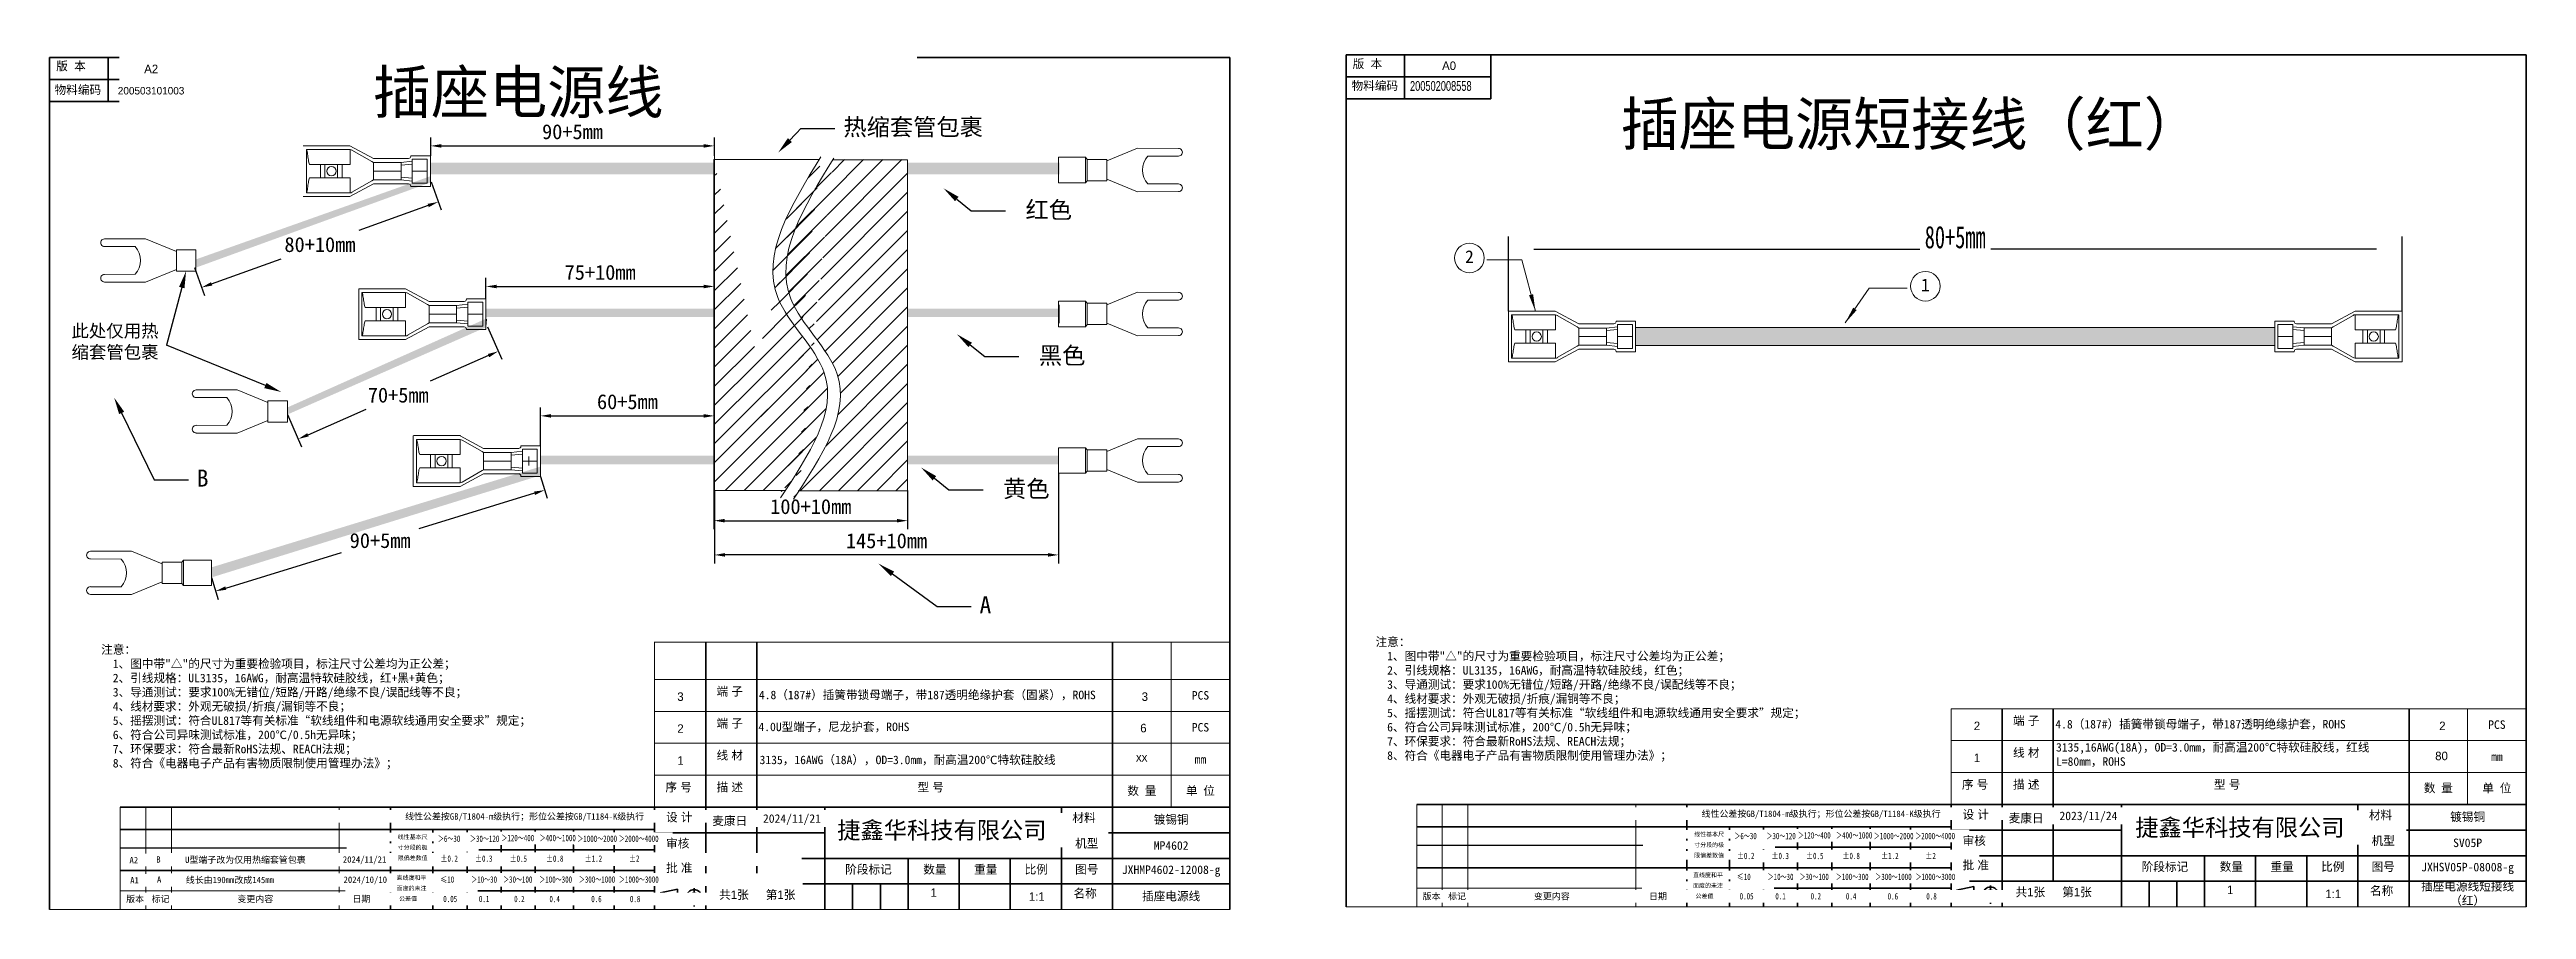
# Model space of a CAD drawing. Header units: millimetres. Extents: x 68 to 5666, y -2728 to 369.
# Drawn here: x 118 to 699, y -1165 to -963 of the extents above; entities that cross this region are included whole.
import ezdxf
from ezdxf import colors
from ezdxf.entities.mleader import LeaderData, LeaderLine
from ezdxf.math import Vec2, Vec3

# ---------------------------------------------------------------- set-up
doc = ezdxf.new("R2010")
doc.units = ezdxf.units.MM
doc.header["$PDSIZE"] = -1
doc.layers.get('0').update_dxf_attribs({"lineweight": 18})
for name, color, linetype, lineweight in [('FORMAT', 7, 'Continuous', 35), ('SLD-0', 179, 'Continuous', 18), ('尺寸线层', 3, 'Continuous', 18), ('更新', 10, 'Continuous', 18), ('棉妗盄脯', 7, 'Continuous', 35), ('粗实线层', 7, 'Continuous', 35)]:
    doc.layers.add(name, color=color, linetype=linetype, lineweight=lineweight)
doc.styles.add('SLDTEXTSTYLE0', font='')
doc.styles.add('SLDTEXTSTYLE1', font='')
doc.styles.get("Standard").update_dxf_attribs({"font": 'simfang.ttf'})
doc.styles.add('标准', font='', dxfattribs={"width": 0.667})
doc.styles.get('SLDTEXTSTYLE0').set_extended_font_data('汉仪长仿宋体')
doc.styles.get('SLDTEXTSTYLE1').set_extended_font_data('汉仪长仿宋体')
doc.styles.get('标准').set_extended_font_data('宋体')
doc.dimstyles.new('ISO-25', dxfattribs={"dimtxt": 2.5, "dimasz": 2.5, "dimexe": 1.25, "dimexo": 0.625, "dimtad": 1, "dimtxsty": 'Standard', "dimcen": 2.5, "dimdle": 5, "dimadec": 0, "dimazin": 0, "dimtfac": 1, "dimtmove": 0, "dimatfit": 3, "dimfxl": 1, "dimarcsym": 0})
doc.dimstyles.new('标准', dxfattribs={"dimtxt": 3.5, "dimasz": 4, "dimexe": 2, "dimexo": 0, "dimtad": 1, "dimdsep": 46, "dimtxsty": '标准', "dimblk": '_CAXARROW', "dimcen": 0, "dimdle": 8, "dimazin": 2, "dimtfac": 0.707107, "dimtdec": 3, "dimtmove": 2, "dimatfit": 3, "dimfxl": 1, "dimfrac": 2, "dimtolj": 1, "dimarcsym": 1})

msp = doc.modelspace()

# ---------------------------------------------------------------- texts
at = {"color": 7, "linetype": 'Continuous', "lineweight": 35, "char_height": 2}
for s, insert, width, attachment_point, style in [(' 版  本', (422.9224, -965.0439), 24.189751, 1, 'SLDTEXTSTYLE0'), ('物料编码', (119.0064, -971.1495), 26.865651, 1, 'SLDTEXTSTYLE0'), (' 版  本', (118.6325, -965.5652), 24.189751, 1, 'SLDTEXTSTYLE0'), ('A2', (141.6718, -966.2443), 8.022171, 2, 'SLDTEXTSTYLE1'), ('物料编码', (423.4135, -970.1849), 26.865651, 1, 'SLDTEXTSTYLE0'), ('A0', (446.3007, -965.4905), 7.344298, 2, 'SLDTEXTSTYLE1'), ('3', (265.1577, -1113.5929), 12.591528, 1, 'SLDTEXTSTYLE0'), ('端 子', (274.3682, -1112.3655), 12.591528, 1, 'SLDTEXTSTYLE0'), ('3', (374.1494, -1113.5929), 12.591528, 1, 'SLDTEXTSTYLE0'), ('2', (265.1577, -1121.0929), 12.591528, 1, 'SLDTEXTSTYLE0'), ('端 子', (274.3682, -1119.8655), 12.591528, 1, 'SLDTEXTSTYLE0'), ('6', (373.8132, -1120.974), 12.591528, 1, 'SLDTEXTSTYLE0'), ('2', (569.4476, -1120.4654), 12.591528, 1, 'SLDTEXTSTYLE0'), ('端 子', (578.6581, -1119.2381), 12.591528, 1, 'SLDTEXTSTYLE0'), ('2', (678.6976, -1120.4654), 12.591528, 1, 'SLDTEXTSTYLE0'), ('线 材', (274.3682, -1127.3655), 12.591528, 1, 'SLDTEXTSTYLE0'), ('线 材', (578.6581, -1126.7381), 12.591528, 1, 'SLDTEXTSTYLE0'), ('80', (677.7488, -1127.5236), 12.591528, 1, 'SLDTEXTSTYLE0'), ('1', (265.1577, -1128.5929), 12.591528, 1, 'SLDTEXTSTYLE0'), ('xx', (372.8098, -1127.8321), 12.591528, 1, 'SLDTEXTSTYLE0'), ('1', (569.4476, -1127.9654), 12.591528, 1, 'SLDTEXTSTYLE0'), ('序 号', (262.3682, -1134.8655), 12.591528, 1, 'SLDTEXTSTYLE0'), ('描 述', (274.3682, -1134.8655), 12.591528, 1, 'SLDTEXTSTYLE0'), ('型 号', (321.5205, -1134.8655), 12.591528, 1, 'SLDTEXTSTYLE0'), ('序 号', (566.6581, -1134.2381), 12.591528, 1, 'SLDTEXTSTYLE0'), ('描 述', (578.6581, -1134.2381), 12.591528, 1, 'SLDTEXTSTYLE0'), ('型 号', (625.8104, -1134.2381), 12.591528, 1, 'SLDTEXTSTYLE0'), ('设 计', (262.5231, -1141.9006), 12.591528, 1, 'SLDTEXTSTYLE0'), ('设 计', (566.813, -1141.2732), 12.591528, 1, 'SLDTEXTSTYLE0'), ('批 准', (262.5256, -1153.7874), 12.496249, 1, 'SLDTEXTSTYLE0'), ('阶段标记', (304.5705, -1154.1571), 20.265178, 1, 'SLDTEXTSTYLE0'), ('数量', (322.8916, -1154.1571), 9.645199, 1, 'SLDTEXTSTYLE0'), ('重量', (334.8033, -1154.1571), 9.549919, 1, 'SLDTEXTSTYLE0'), ('比例', (346.6885, -1154.1571), 9.066193, 1, 'SLDTEXTSTYLE0'), ('图号', (358.5355, -1154.1571), 9.410665, 1, 'SLDTEXTSTYLE0'), ('批 准', (566.8155, -1153.1599), 12.496249, 1, 'SLDTEXTSTYLE0'), ('阶段标记', (608.8604, -1153.5297), 20.265178, 1, 'SLDTEXTSTYLE0'), ('数量', (627.1815, -1153.5297), 9.645199, 1, 'SLDTEXTSTYLE0'), ('重量', (639.0932, -1153.5297), 9.549919, 1, 'SLDTEXTSTYLE0'), ('比例', (650.9784, -1153.5297), 9.066193, 1, 'SLDTEXTSTYLE0'), ('图号', (662.8254, -1153.5297), 9.410665, 1, 'SLDTEXTSTYLE0'), ('共1张', (274.9672, -1160.1113), 14.069252, 1, 'SLDTEXTSTYLE0'), ('第1张', (285.9187, -1160.1113), 14.135734, 1, 'SLDTEXTSTYLE0'), ('1', (324.5881, -1159.589), 0.833795, 1, 'SLDTEXTSTYLE1'), ('1:1', (349.5285, -1160.5254), 5.951293, 2, 'SLDTEXTSTYLE1'), ('名称', (358.1526, -1159.7772), 9.571907, 1, 'SLDTEXTSTYLE0'), ('共1张', (579.257, -1159.4839), 14.069252, 1, 'SLDTEXTSTYLE0'), ('第1张', (590.2086, -1159.4839), 14.135734, 1, 'SLDTEXTSTYLE0'), ('1', (628.878, -1158.9616), 0.833795, 1, 'SLDTEXTSTYLE1'), ('1:1', (653.8184, -1159.898), 5.951293, 2, 'SLDTEXTSTYLE1'), ('名称', (662.4425, -1159.1497), 9.571907, 1, 'SLDTEXTSTYLE0')]:
    msp.add_mtext(s, dxfattribs=dict(at, insert=insert, width=width, attachment_point=attachment_point, style=style))
at = {"color": 2, "lineweight": 5, "insert": (450.0515, -1009.8205), "char_height": 3, "width": 2.967402, "attachment_point": 1}
msp.add_mtext('2', dxfattribs=at)
at = {"lineweight": 5, "char_height": 2, "width": 106.970835, "attachment_point": 1, "bg_fill": 2}
for s, insert in [('注意：\\P  1、图中带"△"的尺寸为重要检验项目，{\\fFangSong|b0|i0|c134|p49;标注尺寸公差均为正公差}；\\P  2、{\\C0;引线规格：}UL3135，16AWG，耐高温特软硅胶线，红+黑+黄色；\\P  3、导通测试：要求100%无错位/短路/开路/绝缘不良/误配线等不良；\\P  4、线材要求：外观无破损/折痕/漏铜等不良；\\P  5、摇摆测试：符合UL817等有关标准“软线组件和电源软线通用安全要求”规定；\\P  6、符合公司异味测试标准，200℃/0.5h无异味；\\P  7、环保要求：符合最新RoHS法规、REACH法规；\\P  8、符合《电器电子产品有害物质限制使用管理办法》；\\P ', (129.9388, -1102.5516)), ('注意：\\P  1、图中带"△"的尺寸为重要检验项目，{\\fFangSong|b0|i0|c134|p49;标注尺寸公差均为正公差}；\\P  2、{\\C0;引线规格：}UL3135，16AWG，耐高温特软硅胶线，红色；\\P  3、导通测试：要求100%无错位/短路/开路/绝缘不良/误配线等不良；\\P  4、线材要求：外观无破损/折痕/漏铜等不良；\\P  5、摇摆测试：符合UL817等有关标准“软线组件和电源软线通用安全要求”规定；\\P  6、符合公司异味测试标准，200℃/0.5h无异味；\\P  7、环保要求：符合最新RoHS法规、REACH法规；\\P  8、符合《电器电子产品有害物质限制使用管理办法》；\\P ', (429.0419, -1100.7491))]:
    msp.add_mtext(s, dxfattribs=dict(at, insert=insert))
at = {"lineweight": 35, "char_height": 2}
for s, insert, width, attachment_point in [('{\\fSimSun|b0|i0|c134|p0;4.8（187#）插簧带锁母端子，带187透明绝缘护套（固紧），ROHS}', (284.3037, -1113.1925), 83.5, 1), ('PCS', (387.9393, -1114.3079), 13.747168, 5), ('{\\fSimSun|b0|i0|c134|p0;4.0U型端子，尼龙护套，ROHS}', (284.2031, -1120.6925), 83.5, 1), ('PCS', (387.9393, -1121.8079), 13.747168, 5), ('{\\fSimSun|b0|i0|c134|p0;3135，\\fSimSun|b1|i0|c134|p0;\\C1;16AWG（18A）\\fSimSun|b0|i0|c134|p0;\\C256;，OD=3.0mm，耐高温200℃特软硅胶线}', (284.4626, -1128.4432), 79.165336, 1), ('mm', (387.9393, -1129.3079), 13.747168, 5), ('数 量', (374.1907, -1136.8079), 13.75, 5), ('单 位', (387.9379, -1136.8079), 13.75, 5), ('镀锡铜', (381.0657, -1143.5579), 27.5, 5), ('MP4602', (381.0657, -1149.5579), 27.5, 5), ('JXHMP4602-12008-g', (381.0657, -1155.5579), 27.5, 5), ('插座电源线', (381.0657, -1161.5579), 27.5, 5)]:
    msp.add_mtext(s, dxfattribs=dict(at, insert=insert, width=width, attachment_point=attachment_point))
at = {"layer": 'FORMAT', "insert": (437.127, -970.1), "char_height": 2, "attachment_point": 1, "style": 'SLDTEXTSTYLE0'}
msp.add_mtext('{\\f|b0|i0|c134|p49;\\H1.145833x;\\W0.707;200502008558 }', dxfattribs=at)
at = {"layer": '尺寸线层', "lineweight": 35, "insert": (554.7856, -980.8269), "char_height": 10, "width": 148.542964, "attachment_point": 5, "bg_fill": 2}
msp.add_mtext('{\\C1;插座电源短接线（红）}', dxfattribs=at)
at = {"layer": '尺寸线层', "lineweight": 35, "char_height": 2}
for s, insert, width, attachment_point in [('{\\fSimSun|b0|i0|c134|p0;4.8（187#）插簧带锁母端子，带187透明绝缘护套，ROHS}', (588.5936, -1120.0651), 83.5, 1), ('PCS', (692.2292, -1121.1805), 13.747168, 5), ('{\\fSimSun|b0|i0|c134|p0;3135,16\\C1;AWG(18A)\\C256;，OD=3.0mm，耐高温200℃特软硅胶线，红线\\PL=80mm，ROHS}', (588.7525, -1125.4953), 94.700031, 1), ('mm', (692.2292, -1128.6805), 13.747168, 5), ('数 量', (678.4806, -1136.1805), 13.75, 5), ('单 位', (692.2278, -1136.1805), 13.75, 5), ('镀锡铜', (685.3556, -1142.9305), 27.5, 5), ('SV05P', (685.3556, -1148.9305), 27.5, 5), ('JXHSV05P-08008-g', (685.3556, -1154.9305), 27.5, 5), ('插座电源线短接线（红）', (685.3556, -1160.9305), 27.5, 5)]:
    msp.add_mtext(s, dxfattribs=dict(at, insert=insert, width=width, attachment_point=attachment_point))
at = {"layer": '更新', "color": 0, "insert": (122.9538, -1027.2334), "char_height": 3, "width": 22.190235, "attachment_point": 1}
msp.add_mtext('{\\fFangSong|b0|i0|c134|p49;此处仅用热\\P缩套管包裹}', dxfattribs=at)

# ---------------------------------------------------------------- blocks, each defined once
blk = doc.blocks.new('FFT 187')
at = {"linetype": 'Continuous', "lineweight": 5}
for p, q in [((0, 27.2), (0, 29)), ((0, 29), (29.3, 29)), ((0, 27.2), (0, 26.2)), ((0, 26.2), (0, 2.7)), ((2.2, 19), (29.3, 19)), ((9.5, 19), (9.5, 10)), ((12.5, 10), (12.5, 19)), ((21, 19), (21, 10)), ((24, 10), (24, 19)), ((29.3, 19), (29.3, 29)), ((29.3, 29), (29.3, 29)), ((30.6, 28.6), (44, 20.9)), ((44, 20.9), (45, 20.2)), ((45, 20.2), (63.5, 20.2)), ((45, 20.2), (45, 17.4)), ((45, 17.4), (45, 14.5)), ((63.5, 20.2), (71, 21.1)), ((63.5, 20.2), (63.5, 17.4)), ((63.5, 18.5), (71, 19.2)), ((63.5, 17.4), (63.5, 14.5)), ((81, 22.5), (71, 22.5)), ((71, 14.5), (71, 22.5)), ((81, 22.5), (81, 14.5)), ((0, 1.7), (0, 2.7)), ((0, 0), (0, 1.7)), ((29.3, 0), (0, 0)), ((29.3, 10), (2.2, 10)), ((29.3, 0), (29.3, 10)), ((29.3, 0), (29.3, 0)), ((44, 8.1), (30.6, 0.4)), ((45, 8.7), (44, 8.1)), ((45, 14.5), (63.5, 14.5)), ((45, 14.5), (63.5, 14.5)), ((45, 14.5), (45, 11.6)), ((45, 11.6), (45, 8.7)), ((63.5, 8.7), (45, 8.7)), ((63.5, 14.5), (63.5, 11.6)), ((63.5, 11.6), (63.5, 8.7)), ((63.5, 10.5), (71, 9.8)), ((63.5, 8.7), (71, 7.9)), ((81, 14.5), (71, 14.5)), ((81, 14.5), (71, 14.5)), ((71, 6.5), (71, 14.5)), ((71, 6.5), (81, 6.5)), ((81, 14.5), (81, 6.5)), ((81, 14.5), (81, 14.5))]:
    blk.add_line(p, q, dxfattribs=at)
blk.add_circle((16.8, 14.5), 3.12, dxfattribs=at)
for centre, start, end in [((29.3, 26.2), 60, 90), ((29.3, 2.7), 270, 300)]:
    blk.add_arc(centre, 2.75, start, end, dxfattribs=at)
for points in [[(2.2, 19), (2, 19), (1.8, 19.5), (1.5, 21.4), (1.3, 22.7), (0.9, 25.3), (0.7, 26.6), (0.4, 28.5), (0.2, 29), (0, 29)], [(0, 0), (0.2, 0), (0.4, 0.5), (0.7, 2.4), (0.9, 3.7), (1.3, 6.3), (1.5, 7.6), (1.8, 9.5), (2, 10), (2.2, 10)]]:
    blk.add_open_spline(points, degree=3, knots=[0, 0, 0, 0, 2.581848, 2.581848, 5.163695, 5.163695, 7.745543, 7.745543, 10.32739, 10.32739, 10.32739, 10.32739], dxfattribs=at)
blk = doc.blocks.new('*D1136')
at = {"color": 0, "lineweight": -2}
for p, q in [((207.35, -993.75), (209.73, -1000.34)), ((206.7, -999.31), (190.39, -1005.21)), ((151.81, -1013.84), (154.19, -1020.43)), ((155.86, -1017.7), (172.17, -1011.8))]:
    blk.add_line(p, q, dxfattribs=at)
at = {"color": 0}
for points in [[(206.84, -999.7), (206.56, -998.92), (209.05, -998.46)], [(155.72, -1017.3), (156, -1018.09), (153.51, -1018.55)]]:
    blk.add_solid(points, dxfattribs=at)
at = {"layer": 'Defpoints', "color": 0}
for p in [(207.35, -993.75), (151.81, -1013.84), (153.51, -1018.55)]:
    blk.add_point(p, dxfattribs=at)
at = {"color": 0, "insert": (181.28, -1008.5), "char_height": 3.5, "attachment_point": 5}
blk.add_mtext('\\A1;80+10mm', dxfattribs=at)
blk = doc.blocks.new('*D1137')
at = {"color": 0, "lineweight": -2}
for p, q in [((220.6, -1027.75), (223.94, -1035.36)), ((220.85, -1034.54), (207.17, -1040.54)), ((173.65, -1048.34), (176.99, -1055.96)), ((178.48, -1053.12), (192.15, -1047.12))]:
    blk.add_line(p, q, dxfattribs=at)
at = {"color": 0}
for points in [[(221.02, -1034.92), (220.68, -1034.15), (223.14, -1033.53)], [(178.31, -1052.74), (178.64, -1053.51), (176.19, -1054.13)]]:
    blk.add_solid(points, dxfattribs=at)
at = {"layer": 'Defpoints', "color": 0}
for p in [(220.6, -1027.75), (173.65, -1048.34), (176.19, -1054.13)]:
    blk.add_point(p, dxfattribs=at)
at = {"color": 0, "insert": (199.66, -1043.83), "char_height": 3.5, "attachment_point": 5}
blk.add_mtext('\\A1;70+5mm', dxfattribs=at)
blk = doc.blocks.new('*D1138')
at = {"color": 0, "lineweight": -2}
for p, q in [((233.05, -1062.9), (234.62, -1068.03)), ((231.65, -1066.85), (204.5, -1075.19)), ((159.18, -1089.12), (186.33, -1080.78)), ((155.8, -1086.63), (157.38, -1091.76))]:
    blk.add_line(p, q, dxfattribs=at)
at = {"color": 0}
for points in [[(231.77, -1067.25), (231.52, -1066.46), (234.04, -1066.12)], [(159.06, -1088.72), (159.3, -1089.51), (156.79, -1089.85)]]:
    blk.add_solid(points, dxfattribs=at)
at = {"layer": 'Defpoints', "color": 0}
for p in [(233.05, -1062.9), (155.8, -1086.63), (156.79, -1089.85)]:
    blk.add_point(p, dxfattribs=at)
at = {"color": 0, "insert": (195.41, -1077.98), "char_height": 3.5, "attachment_point": 5}
blk.add_mtext('\\A1;90+5mm', dxfattribs=at)
blk = doc.blocks.new('*D1139')
at = {"color": 0, "lineweight": -2}
for p, q in [((220.25, -1021.21), (220.25, -1016.31)), ((273.85, -1021.21), (273.85, -1016.31)), ((222.75, -1018.31), (271.35, -1018.31))]:
    blk.add_line(p, q, dxfattribs=at)
at = {"color": 0}
for points in [[(222.75, -1017.9), (222.75, -1018.73), (220.25, -1018.31)], [(271.35, -1018.73), (271.35, -1017.9), (273.85, -1018.31)]]:
    blk.add_solid(points, dxfattribs=at)
at = {"layer": 'Defpoints', "color": 0}
for p in [(220.25, -1021.21), (273.85, -1018.31), (273.85, -1021.21)]:
    blk.add_point(p, dxfattribs=at)
at = {"color": 0, "insert": (247.05, -1015.02), "char_height": 3.5, "attachment_point": 5}
blk.add_mtext('\\A1;75+10mm', dxfattribs=at)
blk = doc.blocks.new('*D1140')
at = {"color": 0, "lineweight": -2}
for p, q in [((207.27, -987.65), (207.27, -983.31)), ((209.77, -985.31), (271.35, -985.31)), ((273.85, -987.65), (273.85, -983.31))]:
    blk.add_line(p, q, dxfattribs=at)
at = {"color": 0}
for points in [[(209.77, -984.89), (209.77, -985.73), (207.27, -985.31)], [(271.35, -985.73), (271.35, -984.89), (273.85, -985.31)]]:
    blk.add_solid(points, dxfattribs=at)
at = {"layer": 'Defpoints', "color": 0}
for p in [(207.27, -987.65), (273.85, -985.31), (273.85, -987.65)]:
    blk.add_point(p, dxfattribs=at)
at = {"color": 0, "insert": (240.56, -982.01), "char_height": 3.5, "attachment_point": 5}
blk.add_mtext('\\A1;90+5mm', dxfattribs=at)
blk = doc.blocks.new('*D1141')
at = {"color": 0, "lineweight": -2}
for p, q in [((233.05, -1055.7), (233.05, -1046.69)), ((235.55, -1048.69), (271.35, -1048.69)), ((273.85, -1055.7), (273.85, -1046.69))]:
    blk.add_line(p, q, dxfattribs=at)
at = {"color": 0}
for points in [[(235.55, -1048.27), (235.55, -1049.11), (233.05, -1048.69)], [(271.35, -1049.11), (271.35, -1048.27), (273.85, -1048.69)]]:
    blk.add_solid(points, dxfattribs=at)
at = {"layer": 'Defpoints', "color": 0}
for p in [(273.85, -1048.69), (233.05, -1055.7), (273.85, -1055.7)]:
    blk.add_point(p, dxfattribs=at)
at = {"color": 0, "insert": (253.45, -1045.39), "char_height": 3.5, "attachment_point": 5}
blk.add_mtext('\\A1;60+5mm', dxfattribs=at)
blk = doc.blocks.new('*D1143')
at = {"color": 0, "lineweight": -2}
for p, q in [((354.66, -1062.16), (354.66, -1083.33)), ((273.85, -1066.19), (273.85, -1083.33)), ((352.16, -1081.33), (276.35, -1081.33))]:
    blk.add_line(p, q, dxfattribs=at)
at = {"color": 0}
for points in [[(276.35, -1080.91), (276.35, -1081.74), (273.85, -1081.33)], [(352.16, -1081.74), (352.16, -1080.91), (354.66, -1081.33)]]:
    blk.add_solid(points, dxfattribs=at)
at = {"layer": 'Defpoints', "color": 0}
for p in [(354.66, -1062.16), (273.85, -1066.19), (273.85, -1081.33)]:
    blk.add_point(p, dxfattribs=at)
at = {"color": 0, "insert": (314.26, -1078.03), "char_height": 3.5, "attachment_point": 5}
blk.add_mtext('\\A1;145+10mm', dxfattribs=at)
blk = doc.blocks.new('*D1144')
at = {"color": 0, "lineweight": -2}
for p, q in [((273.76, -1066.19), (273.76, -1075.29)), ((319.21, -1066.19), (319.21, -1075.29)), ((276.26, -1073.29), (316.71, -1073.29))]:
    blk.add_line(p, q, dxfattribs=at)
at = {"color": 0}
for points in [[(276.26, -1072.88), (276.26, -1073.71), (273.76, -1073.29)], [(316.71, -1073.71), (316.71, -1072.88), (319.21, -1073.29)]]:
    blk.add_solid(points, dxfattribs=at)
at = {"layer": 'Defpoints', "color": 0}
for p in [(273.76, -1066.19), (319.21, -1066.19), (319.21, -1073.29)]:
    blk.add_point(p, dxfattribs=at)
at = {"color": 0, "insert": (296.48, -1070), "char_height": 3.5, "attachment_point": 5}
blk.add_mtext('\\A1;100+10mm', dxfattribs=at)
blk = doc.blocks.new('*D1161')
at = {"layer": 'Defpoints', "color": 0}
for p in [(669.96, -1009.57), (460.22, -1024.12), (669.96, -1024.12)]:
    blk.add_point(p, dxfattribs=at)
at = {"layer": '尺寸线层', "color": 0, "lineweight": -2}
for p, q in [((460.22, -1024.12), (460.22, -1006.57)), ((466.22, -1009.57), (556.76, -1009.57)), ((663.96, -1009.57), (573.42, -1009.57)), ((669.96, -1024.12), (669.96, -1006.57))]:
    blk.add_line(p, q, dxfattribs=at)
at = {"layer": '尺寸线层', "color": 0, "lineweight": 35, "insert": (565.09, -1006.76), "char_height": 5.25, "attachment_point": 5, "style": '标准', "bg_fill": 3, "box_fill_scale": 1.1, "bg_fill_color": 257, "bg_fill_transparency": 0}
blk.add_mtext('\\A1;80+5mm', dxfattribs=at)
blk = doc.blocks.new('_CAXARROW')
blk = doc.blocks.new('*X1159')
at = {"layer": '尺寸线层', "linetype": 'Continuous', "lineweight": 5}
blk.add_hatch(color=0, dxfattribs=at).paths.add_polyline_path([(1255.01, 427.46), (1256.87, 431.04), (1257.69, 430.47)], flags=0)
blk.add_hatch(color=0, dxfattribs=at).paths.add_polyline_path([(1255.01, 427.46), (1256.87, 431.04), (1257.69, 430.47)], flags=0)
blk.add_hatch(color=0, dxfattribs=at).paths.add_polyline_path([(1255.01, 427.46), (1256.87, 431.04), (1257.69, 430.47)], flags=0)
blk.add_hatch(color=0, dxfattribs=at).paths.add_polyline_path([(1255.01, 427.46), (1256.87, 431.04), (1257.69, 430.47)], flags=0)
blk.add_hatch(color=0, dxfattribs=at).paths.add_polyline_path([(1255.01, 427.46), (1256.87, 431.04), (1257.69, 430.47)], flags=0)
blk.add_hatch(color=0, dxfattribs=at).paths.add_polyline_path([(1255.01, 427.46), (1256.87, 431.04), (1257.69, 430.47)], flags=0)
blk.add_hatch(color=0, dxfattribs=at).paths.add_polyline_path([(1255.01, 427.46), (1256.87, 431.04), (1257.69, 430.47)], flags=0)
blk.add_hatch(color=0, dxfattribs=at).paths.add_polyline_path([(1255.01, 427.46), (1256.87, 431.04), (1257.69, 430.47)], flags=0)
blk.add_hatch(color=0, dxfattribs=at).paths.add_polyline_path([(1255.01, 427.46), (1256.87, 431.04), (1257.69, 430.47)], flags=0)
blk.add_hatch(color=0, dxfattribs=at).paths.add_polyline_path([(1255.01, 427.46), (1256.87, 431.04), (1257.69, 430.47)], flags=0)
blk.add_hatch(color=0, dxfattribs=at).paths.add_polyline_path([(1255.01, 427.46), (1256.87, 431.04), (1257.69, 430.47)], flags=0)
blk.add_hatch(color=0, dxfattribs=at).paths.add_polyline_path([(1255.01, 427.46), (1256.87, 431.04), (1257.69, 430.47)], flags=0)
blk.add_hatch(color=0, dxfattribs=at).paths.add_polyline_path([(1255.01, 427.46), (1256.87, 431.04), (1257.69, 430.47)], flags=0)
blk.add_hatch(color=0, dxfattribs=at).paths.add_polyline_path([(1255.01, 427.46), (1256.87, 431.04), (1257.69, 430.47)], flags=0)
blk.add_hatch(color=0, dxfattribs=at).paths.add_polyline_path([(1255.01, 427.46), (1256.87, 431.04), (1257.69, 430.47)], flags=0)
blk.add_hatch(color=0, dxfattribs=at).paths.add_polyline_path([(1255.01, 427.46), (1256.87, 431.04), (1257.69, 430.47)], flags=0)
blk.add_hatch(color=0, dxfattribs=at).paths.add_polyline_path([(1255.01, 427.46), (1256.87, 431.04), (1257.69, 430.47)], flags=0)
blk.add_hatch(color=0, dxfattribs=at).paths.add_polyline_path([(1255.01, 427.46), (1256.87, 431.04), (1257.69, 430.47)], flags=0)
blk.add_hatch(color=0, dxfattribs=at).paths.add_polyline_path([(1255.01, 427.46), (1256.87, 431.04), (1257.69, 430.47)], flags=0)
blk.add_hatch(color=0, dxfattribs=at).paths.add_polyline_path([(1255.01, 427.46), (1256.87, 431.04), (1257.69, 430.47)], flags=0)
blk.add_hatch(color=0, dxfattribs=at).paths.add_polyline_path([(1255.01, 427.46), (1256.87, 431.04), (1257.69, 430.47)], flags=0)
blk.add_hatch(color=0, dxfattribs=at).paths.add_polyline_path([(1255.01, 427.46), (1256.87, 431.04), (1257.69, 430.47)], flags=0)
blk.add_hatch(color=0, dxfattribs=at).paths.add_polyline_path([(1255.01, 427.46), (1256.87, 431.04), (1257.69, 430.47)], flags=0)
blk.add_hatch(color=0, dxfattribs=at).paths.add_polyline_path([(1255.01, 427.46), (1256.87, 431.04), (1257.69, 430.47)], flags=0)
blk.add_hatch(color=0, dxfattribs=at).paths.add_polyline_path([(1255.01, 427.46), (1256.87, 431.04), (1257.69, 430.47)], flags=0)
blk.add_hatch(color=0, dxfattribs=at).paths.add_polyline_path([(1255.01, 427.46), (1256.87, 431.04), (1257.69, 430.47)], flags=0)
blk.add_hatch(color=0, dxfattribs=at).paths.add_polyline_path([(1255.01, 427.46), (1256.87, 431.04), (1257.69, 430.47)], flags=0)
blk.add_hatch(color=0, dxfattribs=at).paths.add_polyline_path([(1255.01, 427.46), (1256.87, 431.04), (1257.69, 430.47)], flags=0)
blk.add_hatch(color=0, dxfattribs=at).paths.add_polyline_path([(1255.01, 427.46), (1256.87, 431.04), (1257.69, 430.47)], flags=0)
blk.add_hatch(color=0, dxfattribs=at).paths.add_polyline_path([(1255.01, 427.46), (1256.87, 431.04), (1257.69, 430.47)], flags=0)
blk.add_hatch(color=0, dxfattribs=at).paths.add_polyline_path([(1255.01, 427.46), (1256.87, 431.04), (1257.69, 430.47)], flags=0)
blk.add_hatch(color=0, dxfattribs=at).paths.add_polyline_path([(1255.01, 427.46), (1256.87, 431.04), (1257.69, 430.47)], flags=0)
blk.add_hatch(color=0, dxfattribs=at).paths.add_polyline_path([(1255.01, 427.46), (1256.87, 431.04), (1257.69, 430.47)], flags=0)
blk.add_hatch(color=0, dxfattribs=at).paths.add_polyline_path([(1255.01, 427.46), (1256.87, 431.04), (1257.69, 430.47)], flags=0)
blk.add_hatch(color=0, dxfattribs=at).paths.add_polyline_path([(1255.01, 427.46), (1256.87, 431.04), (1257.69, 430.47)], flags=0)
blk.add_hatch(color=0, dxfattribs=at).paths.add_polyline_path([(1255.01, 427.46), (1256.87, 431.04), (1257.69, 430.47)], flags=0)
blk.add_hatch(color=0, dxfattribs=at).paths.add_polyline_path([(1255.01, 427.46), (1256.87, 431.04), (1257.69, 430.47)], flags=0)
blk.add_hatch(color=0, dxfattribs=at).paths.add_polyline_path([(1255.01, 427.46), (1256.87, 431.04), (1257.69, 430.47)], flags=0)
blk.add_hatch(color=0, dxfattribs=at).paths.add_polyline_path([(1255.01, 427.46), (1256.87, 431.04), (1257.69, 430.47)], flags=0)
blk.add_hatch(color=0, dxfattribs=at).paths.add_polyline_path([(1255.01, 427.46), (1256.87, 431.04), (1257.69, 430.47)], flags=0)
blk.add_hatch(color=0, dxfattribs=at).paths.add_polyline_path([(1255.01, 427.46), (1256.87, 431.04), (1257.69, 430.47)], flags=0)
blk.add_hatch(color=0, dxfattribs=at).paths.add_polyline_path([(1255.01, 427.46), (1256.87, 431.04), (1257.69, 430.47)], flags=0)
blk.add_hatch(color=0, dxfattribs=at).paths.add_polyline_path([(1255.01, 427.46), (1256.87, 431.04), (1257.69, 430.47)], flags=0)
blk.add_hatch(color=0, dxfattribs=at).paths.add_polyline_path([(1255.01, 427.46), (1256.87, 431.04), (1257.69, 430.47)], flags=0)
blk.add_hatch(color=0, dxfattribs=at).paths.add_polyline_path([(1255.01, 427.46), (1256.87, 431.04), (1257.69, 430.47)], flags=0)
blk.add_hatch(color=0, dxfattribs=at).paths.add_polyline_path([(1255.01, 427.46), (1256.87, 431.04), (1257.69, 430.47)], flags=0)
blk.add_hatch(color=0, dxfattribs=at).paths.add_polyline_path([(1255.01, 427.46), (1256.87, 431.04), (1257.69, 430.47)], flags=0)
blk.add_hatch(color=0, dxfattribs=at).paths.add_polyline_path([(1255.01, 427.46), (1256.87, 431.04), (1257.69, 430.47)], flags=0)
blk.add_hatch(color=0, dxfattribs=at).paths.add_polyline_path([(1255.01, 427.46), (1256.87, 431.04), (1257.69, 430.47)], flags=0)
blk.add_hatch(color=0, dxfattribs=at).paths.add_polyline_path([(1255.01, 427.46), (1256.87, 431.04), (1257.69, 430.47)], flags=0)
blk.add_hatch(color=0, dxfattribs=at).paths.add_polyline_path([(1255.01, 427.46), (1256.87, 431.04), (1257.69, 430.47)], flags=0)
blk.add_hatch(color=0, dxfattribs=at).paths.add_polyline_path([(1255.01, 427.46), (1256.87, 431.04), (1257.69, 430.47)], flags=0)
blk.add_hatch(color=0, dxfattribs=at).paths.add_polyline_path([(1255.01, 427.46), (1256.87, 431.04), (1257.69, 430.47)], flags=0)
blk.add_hatch(color=0, dxfattribs=at).paths.add_polyline_path([(1255.01, 427.46), (1256.87, 431.04), (1257.69, 430.47)], flags=0)
blk.add_hatch(color=0, dxfattribs=at).paths.add_polyline_path([(1255.01, 427.46), (1256.87, 431.04), (1257.69, 430.47)], flags=0)
blk.add_hatch(color=0, dxfattribs=at).paths.add_polyline_path([(1255.01, 427.46), (1256.87, 431.04), (1257.69, 430.47)], flags=0)
blk.add_hatch(color=0, dxfattribs=at).paths.add_polyline_path([(1255.01, 427.46), (1256.87, 431.04), (1257.69, 430.47)], flags=0)
blk.add_hatch(color=0, dxfattribs=at).paths.add_polyline_path([(1255.01, 427.46), (1256.87, 431.04), (1257.69, 430.47)], flags=0)
blk.add_hatch(color=0, dxfattribs=at).paths.add_polyline_path([(1255.01, 427.46), (1256.87, 431.04), (1257.69, 430.47)], flags=0)
blk.add_hatch(color=0, dxfattribs=at).paths.add_polyline_path([(1255.01, 427.46), (1256.87, 431.04), (1257.69, 430.47)], flags=0)
blk.add_hatch(color=0, dxfattribs=at).paths.add_polyline_path([(1255.01, 427.46), (1256.87, 431.04), (1257.69, 430.47)], flags=0)
blk.add_hatch(color=0, dxfattribs=at).paths.add_polyline_path([(1255.01, 427.46), (1256.87, 431.04), (1257.69, 430.47)], flags=0)
blk.add_hatch(color=0, dxfattribs=at).paths.add_polyline_path([(1255.01, 427.46), (1256.87, 431.04), (1257.69, 430.47)], flags=0)
blk.add_hatch(color=0, dxfattribs=at).paths.add_polyline_path([(1255.01, 427.46), (1256.87, 431.04), (1257.69, 430.47)], flags=0)
blk.add_hatch(color=0, dxfattribs=at).paths.add_polyline_path([(1255.01, 427.46), (1256.87, 431.04), (1257.69, 430.47)], flags=0)
blk.add_hatch(color=0, dxfattribs=at).paths.add_polyline_path([(1255.01, 427.46), (1256.87, 431.04), (1257.69, 430.47)], flags=0)
blk.add_hatch(color=0, dxfattribs=at).paths.add_polyline_path([(1255.01, 427.46), (1256.87, 431.04), (1257.69, 430.47)], flags=0)
blk.add_hatch(color=0, dxfattribs=at).paths.add_polyline_path([(1255.01, 427.46), (1256.87, 431.04), (1257.69, 430.47)], flags=0)
blk.add_hatch(color=0, dxfattribs=at).paths.add_polyline_path([(1255.01, 427.46), (1256.87, 431.04), (1257.69, 430.47)], flags=0)
blk.add_hatch(color=0, dxfattribs=at).paths.add_polyline_path([(1255.01, 427.46), (1256.87, 431.04), (1257.69, 430.47)], flags=0)
blk.add_hatch(color=0, dxfattribs=at).paths.add_polyline_path([(1255.01, 427.46), (1256.87, 431.04), (1257.69, 430.47)], flags=0)
blk.add_hatch(color=0, dxfattribs=at).paths.add_polyline_path([(1255.01, 427.46), (1256.87, 431.04), (1257.69, 430.47)], flags=0)
blk.add_hatch(color=0, dxfattribs=at).paths.add_polyline_path([(1255.01, 427.46), (1256.87, 431.04), (1257.69, 430.47)], flags=0)
blk.add_hatch(color=0, dxfattribs=at).paths.add_polyline_path([(1255.01, 427.46), (1256.87, 431.04), (1257.69, 430.47)], flags=0)
blk.add_hatch(color=0, dxfattribs=at).paths.add_polyline_path([(1255.01, 427.46), (1256.87, 431.04), (1257.69, 430.47)], flags=0)
blk.add_hatch(color=0, dxfattribs=at).paths.add_polyline_path([(1255.01, 427.46), (1256.87, 431.04), (1257.69, 430.47)], flags=0)
blk.add_hatch(color=0, dxfattribs=at).paths.add_polyline_path([(1255.01, 427.46), (1256.87, 431.04), (1257.69, 430.47)], flags=0)
blk.add_hatch(color=0, dxfattribs=at).paths.add_polyline_path([(1255.01, 427.46), (1256.87, 431.04), (1257.69, 430.47)], flags=0)
blk.add_hatch(color=0, dxfattribs=at).paths.add_polyline_path([(1255.01, 427.46), (1256.87, 431.04), (1257.69, 430.47)], flags=0)
blk.add_hatch(color=0, dxfattribs=at).paths.add_polyline_path([(1255.01, 427.46), (1256.87, 431.04), (1257.69, 430.47)], flags=0)
blk.add_hatch(color=0, dxfattribs=at).paths.add_polyline_path([(1255.01, 427.46), (1256.87, 431.04), (1257.69, 430.47)], flags=0)
blk.add_hatch(color=0, dxfattribs=at).paths.add_polyline_path([(1255.01, 427.46), (1256.87, 431.04), (1257.69, 430.47)], flags=0)
blk.add_hatch(color=0, dxfattribs=at).paths.add_polyline_path([(1255.01, 427.46), (1256.87, 431.04), (1257.69, 430.47)], flags=0)
blk.add_hatch(color=0, dxfattribs=at).paths.add_polyline_path([(1255.01, 427.46), (1256.87, 431.04), (1257.69, 430.47)], flags=0)
blk.add_hatch(color=0, dxfattribs=at).paths.add_polyline_path([(1255.01, 427.46), (1256.87, 431.04), (1257.69, 430.47)], flags=0)
blk.add_hatch(color=0, dxfattribs=at).paths.add_polyline_path([(1255.01, 427.46), (1256.87, 431.04), (1257.69, 430.47)], flags=0)
blk.add_hatch(color=0, dxfattribs=at).paths.add_polyline_path([(1255.01, 427.46), (1256.87, 431.04), (1257.69, 430.47)], flags=0)
blk.add_hatch(color=0, dxfattribs=at).paths.add_polyline_path([(1255.01, 427.46), (1256.87, 431.04), (1257.69, 430.47)], flags=0)
blk.add_hatch(color=0, dxfattribs=at).paths.add_polyline_path([(1255.01, 427.46), (1256.87, 431.04), (1257.69, 430.47)], flags=0)
blk.add_hatch(color=0, dxfattribs=at).paths.add_polyline_path([(1255.01, 427.46), (1256.87, 431.04), (1257.69, 430.47)], flags=0)
blk.add_hatch(color=0, dxfattribs=at).paths.add_polyline_path([(1255.01, 427.46), (1256.87, 431.04), (1257.69, 430.47)], flags=0)
blk.add_hatch(color=0, dxfattribs=at).paths.add_polyline_path([(1255.01, 427.46), (1256.87, 431.04), (1257.69, 430.47)], flags=0)
blk.add_hatch(color=0, dxfattribs=at).paths.add_polyline_path([(1255.01, 427.46), (1256.87, 431.04), (1257.69, 430.47)], flags=0)
blk.add_hatch(color=0, dxfattribs=at).paths.add_polyline_path([(1255.01, 427.46), (1256.87, 431.04), (1257.69, 430.47)], flags=0)
blk.add_hatch(color=0, dxfattribs=at).paths.add_polyline_path([(1255.01, 427.46), (1256.87, 431.04), (1257.69, 430.47)], flags=0)
blk.add_hatch(color=0, dxfattribs=at).paths.add_polyline_path([(1255.01, 427.46), (1256.87, 431.04), (1257.69, 430.47)], flags=0)
blk.add_hatch(color=0, dxfattribs=at).paths.add_polyline_path([(1255.01, 427.46), (1256.87, 431.04), (1257.69, 430.47)], flags=0)
blk.add_hatch(color=0, dxfattribs=at).paths.add_polyline_path([(1255.01, 427.46), (1256.87, 431.04), (1257.69, 430.47)], flags=0)
blk.add_hatch(color=0, dxfattribs=at).paths.add_polyline_path([(1255.01, 427.46), (1256.87, 431.04), (1257.69, 430.47)], flags=0)
blk.add_hatch(color=0, dxfattribs=at).paths.add_polyline_path([(1255.01, 427.46), (1256.87, 431.04), (1257.69, 430.47)], flags=0)
blk.add_hatch(color=0, dxfattribs=at).paths.add_polyline_path([(1255.01, 427.46), (1256.87, 431.04), (1257.69, 430.47)], flags=0)
blk.add_hatch(color=0, dxfattribs=at).paths.add_polyline_path([(1255.01, 427.46), (1256.87, 431.04), (1257.69, 430.47)], flags=0)
blk.add_hatch(color=0, dxfattribs=at).paths.add_polyline_path([(1255.01, 427.46), (1256.87, 431.04), (1257.69, 430.47)], flags=0)
blk.add_hatch(color=0, dxfattribs=at).paths.add_polyline_path([(1255.01, 427.46), (1256.87, 431.04), (1257.69, 430.47)], flags=0)
blk.add_hatch(color=0, dxfattribs=at).paths.add_polyline_path([(1255.01, 427.46), (1256.87, 431.04), (1257.69, 430.47)], flags=0)
blk.add_hatch(color=0, dxfattribs=at).paths.add_polyline_path([(1255.01, 427.46), (1256.87, 431.04), (1257.69, 430.47)], flags=0)
blk.add_hatch(color=0, dxfattribs=at).paths.add_polyline_path([(1255.01, 427.46), (1256.87, 431.04), (1257.69, 430.47)], flags=0)
blk.add_hatch(color=0, dxfattribs=at).paths.add_polyline_path([(1255.01, 427.46), (1256.87, 431.04), (1257.69, 430.47)], flags=0)
blk.add_hatch(color=0, dxfattribs=at).paths.add_polyline_path([(1255.01, 427.46), (1256.87, 431.04), (1257.69, 430.47)], flags=0)
blk.add_hatch(color=0, dxfattribs=at).paths.add_polyline_path([(1255.01, 427.46), (1256.87, 431.04), (1257.69, 430.47)], flags=0)
blk.add_hatch(color=0, dxfattribs=at).paths.add_polyline_path([(1255.01, 427.46), (1256.87, 431.04), (1257.69, 430.47)], flags=0)
blk.add_hatch(color=0, dxfattribs=at).paths.add_polyline_path([(1255.01, 427.46), (1256.87, 431.04), (1257.69, 430.47)], flags=0)
blk.add_hatch(color=0, dxfattribs=at).paths.add_polyline_path([(1255.01, 427.46), (1256.87, 431.04), (1257.69, 430.47)], flags=0)
blk.add_hatch(color=0, dxfattribs=at).paths.add_polyline_path([(1255.01, 427.46), (1256.87, 431.04), (1257.69, 430.47)], flags=0)
blk.add_hatch(color=0, dxfattribs=at).paths.add_polyline_path([(1255.01, 427.46), (1256.87, 431.04), (1257.69, 430.47)], flags=0)
blk.add_hatch(color=0, dxfattribs=at).paths.add_polyline_path([(1255.01, 427.46), (1256.87, 431.04), (1257.69, 430.47)], flags=0)
blk.add_hatch(color=0, dxfattribs=at).paths.add_polyline_path([(1255.01, 427.46), (1256.87, 431.04), (1257.69, 430.47)], flags=0)
blk.add_hatch(color=0, dxfattribs=at).paths.add_polyline_path([(1255.01, 427.46), (1256.87, 431.04), (1257.69, 430.47)], flags=0)
blk.add_hatch(color=0, dxfattribs=at).paths.add_polyline_path([(1255.01, 427.46), (1256.87, 431.04), (1257.69, 430.47)], flags=0)
blk.add_hatch(color=0, dxfattribs=at).paths.add_polyline_path([(1255.01, 427.46), (1256.87, 431.04), (1257.69, 430.47)], flags=0)
blk.add_hatch(color=0, dxfattribs=at).paths.add_polyline_path([(1255.01, 427.46), (1256.87, 431.04), (1257.69, 430.47)], flags=0)
blk.add_hatch(color=0, dxfattribs=at).paths.add_polyline_path([(1255.01, 427.46), (1256.87, 431.04), (1257.69, 430.47)], flags=0)
blk.add_hatch(color=0, dxfattribs=at).paths.add_polyline_path([(1255.01, 427.46), (1256.87, 431.04), (1257.69, 430.47)], flags=0)
blk.add_hatch(color=0, dxfattribs=at).paths.add_polyline_path([(1255.01, 427.46), (1256.87, 431.04), (1257.69, 430.47)], flags=0)
blk.add_hatch(color=0, dxfattribs=at).paths.add_polyline_path([(1255.01, 427.46), (1256.87, 431.04), (1257.69, 430.47)], flags=0)
blk.add_hatch(color=0, dxfattribs=at).paths.add_polyline_path([(1255.01, 427.46), (1256.87, 431.04), (1257.69, 430.47)], flags=0)
blk.add_hatch(color=0, dxfattribs=at).paths.add_polyline_path([(1255.01, 427.46), (1256.87, 431.04), (1257.69, 430.47)], flags=0)
blk.add_hatch(color=0, dxfattribs=at).paths.add_polyline_path([(1255.01, 427.46), (1256.87, 431.04), (1257.69, 430.47)], flags=0)
blk.add_hatch(color=0, dxfattribs=at).paths.add_polyline_path([(1255.01, 427.46), (1256.87, 431.04), (1257.69, 430.47)], flags=0)
blk.add_hatch(color=0, dxfattribs=at).paths.add_polyline_path([(1255.01, 427.46), (1256.87, 431.04), (1257.69, 430.47)], flags=0)
blk.add_hatch(color=0, dxfattribs=at).paths.add_polyline_path([(1255.01, 427.46), (1256.87, 431.04), (1257.69, 430.47)], flags=0)
blk.add_hatch(color=0, dxfattribs=at).paths.add_polyline_path([(1255.01, 427.46), (1256.87, 431.04), (1257.69, 430.47)], flags=0)
blk.add_hatch(color=0, dxfattribs=at).paths.add_polyline_path([(1255.01, 427.46), (1256.87, 431.04), (1257.69, 430.47)], flags=0)
blk.add_hatch(color=0, dxfattribs=at).paths.add_polyline_path([(1255.01, 427.46), (1256.87, 431.04), (1257.69, 430.47)], flags=0)
blk.add_hatch(color=0, dxfattribs=at).paths.add_polyline_path([(1255.01, 427.46), (1256.87, 431.04), (1257.69, 430.47)], flags=0)
blk.add_hatch(color=0, dxfattribs=at).paths.add_polyline_path([(1255.01, 427.46), (1256.87, 431.04), (1257.69, 430.47)], flags=0)
blk.add_hatch(color=0, dxfattribs=at).paths.add_polyline_path([(1255.01, 427.46), (1256.87, 431.04), (1257.69, 430.47)], flags=0)
blk.add_hatch(color=0, dxfattribs=at).paths.add_polyline_path([(1255.01, 427.46), (1256.87, 431.04), (1257.69, 430.47)], flags=0)
blk.add_hatch(color=0, dxfattribs=at).paths.add_polyline_path([(1255.01, 427.46), (1256.87, 431.04), (1257.69, 430.47)], flags=0)
blk.add_hatch(color=0, dxfattribs=at).paths.add_polyline_path([(1255.01, 427.46), (1256.87, 431.04), (1257.69, 430.47)], flags=0)
blk.add_hatch(color=0, dxfattribs=at).paths.add_polyline_path([(1255.01, 427.46), (1256.87, 431.04), (1257.69, 430.47)], flags=0)
blk.add_hatch(color=0, dxfattribs=at).paths.add_polyline_path([(1255.01, 427.46), (1256.87, 431.04), (1257.69, 430.47)], flags=0)
blk.add_hatch(color=0, dxfattribs=at).paths.add_polyline_path([(1255.01, 427.46), (1256.87, 431.04), (1257.69, 430.47)], flags=0)
blk.add_hatch(color=0, dxfattribs=at).paths.add_polyline_path([(1255.01, 427.46), (1256.87, 431.04), (1257.69, 430.47)], flags=0)
blk.add_hatch(color=0, dxfattribs=at).paths.add_polyline_path([(1255.01, 427.46), (1256.87, 431.04), (1257.69, 430.47)], flags=0)
blk.add_hatch(color=0, dxfattribs=at).paths.add_polyline_path([(1255.01, 427.46), (1256.87, 431.04), (1257.69, 430.47)], flags=0)
blk.add_hatch(color=0, dxfattribs=at).paths.add_polyline_path([(1255.01, 427.46), (1256.87, 431.04), (1257.69, 430.47)], flags=0)
blk.add_hatch(color=0, dxfattribs=at).paths.add_polyline_path([(1255.01, 427.46), (1256.87, 431.04), (1257.69, 430.47)], flags=0)
blk.add_hatch(color=0, dxfattribs=at).paths.add_polyline_path([(1255.01, 427.46), (1256.87, 431.04), (1257.69, 430.47)], flags=0)
blk.add_hatch(color=0, dxfattribs=at).paths.add_polyline_path([(1255.01, 427.46), (1256.87, 431.04), (1257.69, 430.47)], flags=0)
blk.add_hatch(color=0, dxfattribs=at).paths.add_polyline_path([(1255.01, 427.46), (1256.87, 431.04), (1257.69, 430.47)], flags=0)
blk.add_hatch(color=0, dxfattribs=at).paths.add_polyline_path([(1255.01, 427.46), (1256.87, 431.04), (1257.69, 430.47)], flags=0)
blk.add_hatch(color=0, dxfattribs=at).paths.add_polyline_path([(1255.01, 427.46), (1256.87, 431.04), (1257.69, 430.47)], flags=0)
blk.add_hatch(color=0, dxfattribs=at).paths.add_polyline_path([(1255.01, 427.46), (1256.87, 431.04), (1257.69, 430.47)], flags=0)
blk.add_hatch(color=0, dxfattribs=at).paths.add_polyline_path([(1255.01, 427.46), (1256.87, 431.04), (1257.69, 430.47)], flags=0)
blk.add_hatch(color=0, dxfattribs=at).paths.add_polyline_path([(1255.01, 427.46), (1256.87, 431.04), (1257.69, 430.47)], flags=0)
blk.add_hatch(color=0, dxfattribs=at).paths.add_polyline_path([(1255.01, 427.46), (1256.87, 431.04), (1257.69, 430.47)], flags=0)
blk.add_hatch(color=0, dxfattribs=at).paths.add_polyline_path([(1255.01, 427.46), (1256.87, 431.04), (1257.69, 430.47)], flags=0)
blk.add_hatch(color=0, dxfattribs=at).paths.add_polyline_path([(1255.01, 427.46), (1256.87, 431.04), (1257.69, 430.47)], flags=0)
blk.add_hatch(color=0, dxfattribs=at).paths.add_polyline_path([(1255.01, 427.46), (1256.87, 431.04), (1257.69, 430.47)], flags=0)
blk.add_hatch(color=0, dxfattribs=at).paths.add_polyline_path([(1255.01, 427.46), (1256.87, 431.04), (1257.69, 430.47)], flags=0)
blk.add_hatch(color=0, dxfattribs=at).paths.add_polyline_path([(1255.01, 427.46), (1256.87, 431.04), (1257.69, 430.47)], flags=0)
blk.add_hatch(color=0, dxfattribs=at).paths.add_polyline_path([(1255.01, 427.46), (1256.87, 431.04), (1257.69, 430.47)], flags=0)
blk.add_hatch(color=0, dxfattribs=at).paths.add_polyline_path([(1255.01, 427.46), (1256.87, 431.04), (1257.69, 430.47)], flags=0)
blk.add_hatch(color=0, dxfattribs=at).paths.add_polyline_path([(1255.01, 427.46), (1256.87, 431.04), (1257.69, 430.47)], flags=0)
blk.add_hatch(color=0, dxfattribs=at).paths.add_polyline_path([(1255.01, 427.46), (1256.87, 431.04), (1257.69, 430.47)], flags=0)
blk.add_hatch(color=0, dxfattribs=at).paths.add_polyline_path([(1255.01, 427.46), (1256.87, 431.04), (1257.69, 430.47)], flags=0)
blk.add_hatch(color=0, dxfattribs=at).paths.add_polyline_path([(1255.01, 427.46), (1256.87, 431.04), (1257.69, 430.47)], flags=0)
blk.add_hatch(color=0, dxfattribs=at).paths.add_polyline_path([(1255.01, 427.46), (1256.87, 431.04), (1257.69, 430.47)], flags=0)
blk.add_hatch(color=0, dxfattribs=at).paths.add_polyline_path([(1255.01, 427.46), (1256.87, 431.04), (1257.69, 430.47)], flags=0)
blk.add_hatch(color=0, dxfattribs=at).paths.add_polyline_path([(1255.01, 427.46), (1256.87, 431.04), (1257.69, 430.47)], flags=0)
blk.add_hatch(color=0, dxfattribs=at).paths.add_polyline_path([(1255.01, 427.46), (1256.87, 431.04), (1257.69, 430.47)], flags=0)
blk.add_hatch(color=0, dxfattribs=at).paths.add_polyline_path([(1255.01, 427.46), (1256.87, 431.04), (1257.69, 430.47)], flags=0)
blk.add_hatch(color=0, dxfattribs=at).paths.add_polyline_path([(1255.01, 427.46), (1256.87, 431.04), (1257.69, 430.47)], flags=0)
blk.add_hatch(color=0, dxfattribs=at).paths.add_polyline_path([(1255.01, 427.46), (1256.87, 431.04), (1257.69, 430.47)], flags=0)
blk.add_hatch(color=0, dxfattribs=at).paths.add_polyline_path([(1255.01, 427.46), (1256.87, 431.04), (1257.69, 430.47)], flags=0)
blk.add_hatch(color=0, dxfattribs=at).paths.add_polyline_path([(1255.01, 427.46), (1256.87, 431.04), (1257.69, 430.47)], flags=0)
blk.add_hatch(color=0, dxfattribs=at).paths.add_polyline_path([(1255.01, 427.46), (1256.87, 431.04), (1257.69, 430.47)], flags=0)
blk.add_hatch(color=0, dxfattribs=at).paths.add_polyline_path([(1255.01, 427.46), (1256.87, 431.04), (1257.69, 430.47)], flags=0)
blk.add_hatch(color=0, dxfattribs=at).paths.add_polyline_path([(1255.01, 427.46), (1256.87, 431.04), (1257.69, 430.47)], flags=0)
blk.add_hatch(color=0, dxfattribs=at).paths.add_polyline_path([(1255.01, 427.46), (1256.87, 431.04), (1257.69, 430.47)], flags=0)
blk.add_hatch(color=0, dxfattribs=at).paths.add_polyline_path([(1255.01, 427.46), (1256.87, 431.04), (1257.69, 430.47)], flags=0)
blk.add_hatch(color=0, dxfattribs=at).paths.add_polyline_path([(1255.01, 427.46), (1256.87, 431.04), (1257.69, 430.47)], flags=0)
blk.add_hatch(color=0, dxfattribs=at).paths.add_polyline_path([(1255.01, 427.46), (1256.87, 431.04), (1257.69, 430.47)], flags=0)
blk.add_hatch(color=0, dxfattribs=at).paths.add_polyline_path([(1255.01, 427.46), (1256.87, 431.04), (1257.69, 430.47)], flags=0)
blk.add_hatch(color=0, dxfattribs=at).paths.add_polyline_path([(1255.01, 427.46), (1256.87, 431.04), (1257.69, 430.47)], flags=0)
blk.add_hatch(color=0, dxfattribs=at).paths.add_polyline_path([(1255.01, 427.46), (1256.87, 431.04), (1257.69, 430.47)], flags=0)
blk.add_hatch(color=0, dxfattribs=at).paths.add_polyline_path([(1255.01, 427.46), (1256.87, 431.04), (1257.69, 430.47)], flags=0)
blk.add_hatch(color=0, dxfattribs=at).paths.add_polyline_path([(1255.01, 427.46), (1256.87, 431.04), (1257.69, 430.47)], flags=0)
blk.add_hatch(color=0, dxfattribs=at).paths.add_polyline_path([(1255.01, 427.46), (1256.87, 431.04), (1257.69, 430.47)], flags=0)
blk.add_hatch(color=0, dxfattribs=at).paths.add_polyline_path([(1255.01, 427.46), (1256.87, 431.04), (1257.69, 430.47)], flags=0)
blk.add_hatch(color=0, dxfattribs=at).paths.add_polyline_path([(1255.01, 427.46), (1256.87, 431.04), (1257.69, 430.47)], flags=0)
blk.add_hatch(color=0, dxfattribs=at).paths.add_polyline_path([(1255.01, 427.46), (1256.87, 431.04), (1257.69, 430.47)], flags=0)
blk.add_hatch(color=0, dxfattribs=at).paths.add_polyline_path([(1255.01, 427.46), (1256.87, 431.04), (1257.69, 430.47)], flags=0)
blk.add_hatch(color=0, dxfattribs=at).paths.add_polyline_path([(1255.01, 427.46), (1256.87, 431.04), (1257.69, 430.47)], flags=0)
blk.add_hatch(color=0, dxfattribs=at).paths.add_polyline_path([(1255.01, 427.46), (1256.87, 431.04), (1257.69, 430.47)], flags=0)
blk.add_hatch(color=0, dxfattribs=at).paths.add_polyline_path([(1255.01, 427.46), (1256.87, 431.04), (1257.69, 430.47)], flags=0)
blk.add_hatch(color=0, dxfattribs=at).paths.add_polyline_path([(1255.01, 427.46), (1256.87, 431.04), (1257.69, 430.47)], flags=0)
blk.add_hatch(color=0, dxfattribs=at).paths.add_polyline_path([(1255.01, 427.46), (1256.87, 431.04), (1257.69, 430.47)], flags=0)
blk.add_hatch(color=0, dxfattribs=at).paths.add_polyline_path([(1255.01, 427.46), (1256.87, 431.04), (1257.69, 430.47)], flags=0)
blk.add_hatch(color=0, dxfattribs=at).paths.add_polyline_path([(1255.01, 427.46), (1256.87, 431.04), (1257.69, 430.47)], flags=0)
blk.add_hatch(color=0, dxfattribs=at).paths.add_polyline_path([(1255.01, 427.46), (1256.87, 431.04), (1257.69, 430.47)], flags=0)
blk.add_hatch(color=0, dxfattribs=at).paths.add_polyline_path([(1255.01, 427.46), (1256.87, 431.04), (1257.69, 430.47)], flags=0)
blk.add_hatch(color=0, dxfattribs=at).paths.add_polyline_path([(1255.01, 427.46), (1256.87, 431.04), (1257.69, 430.47)], flags=0)
blk.add_hatch(color=0, dxfattribs=at).paths.add_polyline_path([(1255.01, 427.46), (1256.87, 431.04), (1257.69, 430.47)], flags=0)
blk.add_hatch(color=0, dxfattribs=at).paths.add_polyline_path([(1255.01, 427.46), (1256.87, 431.04), (1257.69, 430.47)], flags=0)
blk.add_hatch(color=0, dxfattribs=at).paths.add_polyline_path([(1255.01, 427.46), (1256.87, 431.04), (1257.69, 430.47)], flags=0)
blk.add_hatch(color=0, dxfattribs=at).paths.add_polyline_path([(1255.01, 427.46), (1256.87, 431.04), (1257.69, 430.47)], flags=0)
blk.add_hatch(color=0, dxfattribs=at).paths.add_polyline_path([(1255.01, 427.46), (1256.87, 431.04), (1257.69, 430.47)], flags=0)
blk.add_hatch(color=0, dxfattribs=at).paths.add_polyline_path([(1255.01, 427.46), (1256.87, 431.04), (1257.69, 430.47)], flags=0)
blk.add_hatch(color=0, dxfattribs=at).paths.add_polyline_path([(1255.01, 427.46), (1256.87, 431.04), (1257.69, 430.47)], flags=0)
blk.add_hatch(color=0, dxfattribs=at).paths.add_polyline_path([(1255.01, 427.46), (1256.87, 431.04), (1257.69, 430.47)], flags=0)
blk.add_hatch(color=0, dxfattribs=at).paths.add_polyline_path([(1255.01, 427.46), (1256.87, 431.04), (1257.69, 430.47)], flags=0)
blk.add_hatch(color=0, dxfattribs=at).paths.add_polyline_path([(1255.01, 427.46), (1256.87, 431.04), (1257.69, 430.47)], flags=0)
blk.add_hatch(color=0, dxfattribs=at).paths.add_polyline_path([(1255.01, 427.46), (1256.87, 431.04), (1257.69, 430.47)], flags=0)
blk.add_hatch(color=0, dxfattribs=at).paths.add_polyline_path([(1255.01, 427.46), (1256.87, 431.04), (1257.69, 430.47)], flags=0)
blk.add_hatch(color=0, dxfattribs=at).paths.add_polyline_path([(1255.01, 427.46), (1256.87, 431.04), (1257.69, 430.47)], flags=0)
blk.add_hatch(color=0, dxfattribs=at).paths.add_polyline_path([(1255.01, 427.46), (1256.87, 431.04), (1257.69, 430.47)], flags=0)
blk.add_hatch(color=0, dxfattribs=at).paths.add_polyline_path([(1255.01, 427.46), (1256.87, 431.04), (1257.69, 430.47)], flags=0)
blk.add_hatch(color=0, dxfattribs=at).paths.add_polyline_path([(1255.01, 427.46), (1256.87, 431.04), (1257.69, 430.47)], flags=0)
blk.add_hatch(color=0, dxfattribs=at).paths.add_polyline_path([(1255.01, 427.46), (1256.87, 431.04), (1257.69, 430.47)], flags=0)
blk.add_hatch(color=0, dxfattribs=at).paths.add_polyline_path([(1255.01, 427.46), (1256.87, 431.04), (1257.69, 430.47)], flags=0)
blk.add_hatch(color=0, dxfattribs=at).paths.add_polyline_path([(1255.01, 427.46), (1256.87, 431.04), (1257.69, 430.47)], flags=0)
blk.add_hatch(color=0, dxfattribs=at).paths.add_polyline_path([(1255.01, 427.46), (1256.87, 431.04), (1257.69, 430.47)], flags=0)
blk.add_hatch(color=0, dxfattribs=at).paths.add_polyline_path([(1255.01, 427.46), (1256.87, 431.04), (1257.69, 430.47)], flags=0)
blk.add_hatch(color=0, dxfattribs=at).paths.add_polyline_path([(1255.01, 427.46), (1256.87, 431.04), (1257.69, 430.47)], flags=0)
blk.add_hatch(color=0, dxfattribs=at).paths.add_polyline_path([(1255.01, 427.46), (1256.87, 431.04), (1257.69, 430.47)], flags=0)
blk.add_hatch(color=0, dxfattribs=at).paths.add_polyline_path([(1255.01, 427.46), (1256.87, 431.04), (1257.69, 430.47)], flags=0)
blk.add_hatch(color=0, dxfattribs=at).paths.add_polyline_path([(1255.01, 427.46), (1256.87, 431.04), (1257.69, 430.47)], flags=0)
blk.add_hatch(color=0, dxfattribs=at).paths.add_polyline_path([(1255.01, 427.46), (1256.87, 431.04), (1257.69, 430.47)], flags=0)
blk.add_hatch(color=0, dxfattribs=at).paths.add_polyline_path([(1255.01, 427.46), (1256.87, 431.04), (1257.69, 430.47)], flags=0)
blk.add_hatch(color=0, dxfattribs=at).paths.add_polyline_path([(1255.01, 427.46), (1256.87, 431.04), (1257.69, 430.47)], flags=0)
blk.add_hatch(color=0, dxfattribs=at).paths.add_polyline_path([(1255.01, 427.46), (1256.87, 431.04), (1257.69, 430.47)], flags=0)
blk.add_hatch(color=0, dxfattribs=at).paths.add_polyline_path([(1255.01, 427.46), (1256.87, 431.04), (1257.69, 430.47)], flags=0)
blk.add_hatch(color=0, dxfattribs=at).paths.add_polyline_path([(1255.01, 427.46), (1256.87, 431.04), (1257.69, 430.47)], flags=0)
blk.add_hatch(color=0, dxfattribs=at).paths.add_polyline_path([(1255.01, 427.46), (1256.87, 431.04), (1257.69, 430.47)], flags=0)
blk.add_hatch(color=0, dxfattribs=at).paths.add_polyline_path([(1255.01, 427.46), (1256.87, 431.04), (1257.69, 430.47)], flags=0)
blk.add_hatch(color=0, dxfattribs=at).paths.add_polyline_path([(1255.01, 427.46), (1256.87, 431.04), (1257.69, 430.47)], flags=0)
blk.add_hatch(color=0, dxfattribs=at).paths.add_polyline_path([(1255.01, 427.46), (1256.87, 431.04), (1257.69, 430.47)], flags=0)
blk.add_hatch(color=0, dxfattribs=at).paths.add_polyline_path([(1255.01, 427.46), (1256.87, 431.04), (1257.69, 430.47)], flags=0)
blk.add_hatch(color=0, dxfattribs=at).paths.add_polyline_path([(1255.01, 427.46), (1256.87, 431.04), (1257.69, 430.47)], flags=0)
blk.add_hatch(color=0, dxfattribs=at).paths.add_polyline_path([(1255.01, 427.46), (1256.87, 431.04), (1257.69, 430.47)], flags=0)
blk.add_hatch(color=0, dxfattribs=at).paths.add_polyline_path([(1255.01, 427.46), (1256.87, 431.04), (1257.69, 430.47)], flags=0)
blk.add_hatch(color=0, dxfattribs=at).paths.add_polyline_path([(1255.01, 427.46), (1256.87, 431.04), (1257.69, 430.47)], flags=0)
blk.add_hatch(color=0, dxfattribs=at).paths.add_polyline_path([(1255.01, 427.46), (1256.87, 431.04), (1257.69, 430.47)], flags=0)
blk.add_hatch(color=0, dxfattribs=at).paths.add_polyline_path([(1255.01, 427.46), (1256.87, 431.04), (1257.69, 430.47)], flags=0)
blk.add_hatch(color=0, dxfattribs=at).paths.add_polyline_path([(1255.01, 427.46), (1256.87, 431.04), (1257.69, 430.47)], flags=0)
blk.add_hatch(color=0, dxfattribs=at).paths.add_polyline_path([(1255.01, 427.46), (1256.87, 431.04), (1257.69, 430.47)], flags=0)
blk.add_hatch(color=0, dxfattribs=at).paths.add_polyline_path([(1255.01, 427.46), (1256.87, 431.04), (1257.69, 430.47)], flags=0)
blk.add_hatch(color=0, dxfattribs=at).paths.add_polyline_path([(1255.01, 427.46), (1256.87, 431.04), (1257.69, 430.47)], flags=0)
blk.add_hatch(color=0, dxfattribs=at).paths.add_polyline_path([(1255.01, 427.46), (1256.87, 431.04), (1257.69, 430.47)], flags=0)
blk.add_hatch(color=0, dxfattribs=at).paths.add_polyline_path([(1255.01, 427.46), (1256.87, 431.04), (1257.69, 430.47)], flags=0)
blk.add_hatch(color=0, dxfattribs=at).paths.add_polyline_path([(1255.01, 427.46), (1256.87, 431.04), (1257.69, 430.47)], flags=0)
blk.add_hatch(color=0, dxfattribs=at).paths.add_polyline_path([(1255.01, 427.46), (1256.87, 431.04), (1257.69, 430.47)], flags=0)
blk.add_hatch(color=0, dxfattribs=at).paths.add_polyline_path([(1255.01, 427.46), (1256.87, 431.04), (1257.69, 430.47)], flags=0)
blk.add_hatch(color=0, dxfattribs=at).paths.add_polyline_path([(1255.01, 427.46), (1256.87, 431.04), (1257.69, 430.47)], flags=0)
blk.add_hatch(color=0, dxfattribs=at).paths.add_polyline_path([(1255.01, 427.46), (1256.87, 431.04), (1257.69, 430.47)], flags=0)
blk.add_hatch(color=0, dxfattribs=at).paths.add_polyline_path([(1255.01, 427.46), (1256.87, 431.04), (1257.69, 430.47)], flags=0)
blk.add_hatch(color=0, dxfattribs=at).paths.add_polyline_path([(1255.01, 427.46), (1256.87, 431.04), (1257.69, 430.47)], flags=0)
blk.add_hatch(color=0, dxfattribs=at).paths.add_polyline_path([(1255.01, 427.46), (1256.87, 431.04), (1257.69, 430.47)], flags=0)
blk.add_hatch(color=0, dxfattribs=at).paths.add_polyline_path([(1255.01, 427.46), (1256.87, 431.04), (1257.69, 430.47)], flags=0)
blk.add_hatch(color=0, dxfattribs=at).paths.add_polyline_path([(1255.01, 427.46), (1256.87, 431.04), (1257.69, 430.47)], flags=0)
blk.add_hatch(color=0, dxfattribs=at).paths.add_polyline_path([(1255.01, 427.46), (1256.87, 431.04), (1257.69, 430.47)], flags=0)
blk.add_hatch(color=0, dxfattribs=at).paths.add_polyline_path([(1255.01, 427.46), (1256.87, 431.04), (1257.69, 430.47)], flags=0)
blk.add_hatch(color=0, dxfattribs=at).paths.add_polyline_path([(1255.01, 427.46), (1256.87, 431.04), (1257.69, 430.47)], flags=0)
blk.add_hatch(color=0, dxfattribs=at).paths.add_polyline_path([(1255.01, 427.46), (1256.87, 431.04), (1257.69, 430.47)], flags=0)
blk.add_hatch(color=0, dxfattribs=at).paths.add_polyline_path([(1255.01, 427.46), (1256.87, 431.04), (1257.69, 430.47)], flags=0)
blk.add_hatch(color=0, dxfattribs=at).paths.add_polyline_path([(1255.01, 427.46), (1256.87, 431.04), (1257.69, 430.47)], flags=0)
blk.add_hatch(color=0, dxfattribs=at).paths.add_polyline_path([(1255.01, 427.46), (1256.87, 431.04), (1257.69, 430.47)], flags=0)
blk.add_hatch(color=0, dxfattribs=at).paths.add_polyline_path([(1255.01, 427.46), (1256.87, 431.04), (1257.69, 430.47)], flags=0)
blk.add_hatch(color=0, dxfattribs=at).paths.add_polyline_path([(1255.01, 427.46), (1256.87, 431.04), (1257.69, 430.47)], flags=0)
blk.add_hatch(color=0, dxfattribs=at).paths.add_polyline_path([(1255.01, 427.46), (1256.87, 431.04), (1257.69, 430.47)], flags=0)
blk.add_hatch(color=0, dxfattribs=at).paths.add_polyline_path([(1255.01, 427.46), (1256.87, 431.04), (1257.69, 430.47)], flags=0)
blk.add_hatch(color=0, dxfattribs=at).paths.add_polyline_path([(1255.01, 427.46), (1256.87, 431.04), (1257.69, 430.47)], flags=0)
blk.add_hatch(color=0, dxfattribs=at).paths.add_polyline_path([(1255.01, 427.46), (1256.87, 431.04), (1257.69, 430.47)], flags=0)
blk.add_hatch(color=0, dxfattribs=at).paths.add_polyline_path([(1255.01, 427.46), (1256.87, 431.04), (1257.69, 430.47)], flags=0)
blk.add_hatch(color=0, dxfattribs=at).paths.add_polyline_path([(1255.01, 427.46), (1256.87, 431.04), (1257.69, 430.47)], flags=0)
blk.add_hatch(color=0, dxfattribs=at).paths.add_polyline_path([(1255.01, 427.46), (1256.87, 431.04), (1257.69, 430.47)], flags=0)
blk.add_hatch(color=0, dxfattribs=at).paths.add_polyline_path([(1255.01, 427.46), (1256.87, 431.04), (1257.69, 430.47)], flags=0)
blk.add_hatch(color=0, dxfattribs=at).paths.add_polyline_path([(1255.01, 427.46), (1256.87, 431.04), (1257.69, 430.47)], flags=0)
blk.add_hatch(color=0, dxfattribs=at).paths.add_polyline_path([(1255.01, 427.46), (1256.87, 431.04), (1257.69, 430.47)], flags=0)
blk.add_hatch(color=0, dxfattribs=at).paths.add_polyline_path([(1255.01, 427.46), (1256.87, 431.04), (1257.69, 430.47)], flags=0)
blk.add_hatch(color=0, dxfattribs=at).paths.add_polyline_path([(1255.01, 427.46), (1256.87, 431.04), (1257.69, 430.47)], flags=0)
blk.add_hatch(color=0, dxfattribs=at).paths.add_polyline_path([(1255.01, 427.46), (1256.87, 431.04), (1257.69, 430.47)], flags=0)
blk.add_hatch(color=0, dxfattribs=at).paths.add_polyline_path([(1255.01, 427.46), (1256.87, 431.04), (1257.69, 430.47)], flags=0)
blk.add_hatch(color=0, dxfattribs=at).paths.add_polyline_path([(1255.01, 427.46), (1256.87, 431.04), (1257.69, 430.47)], flags=0)
blk.add_hatch(color=0, dxfattribs=at).paths.add_polyline_path([(1255.01, 427.46), (1256.87, 431.04), (1257.69, 430.47)], flags=0)
blk.add_hatch(color=0, dxfattribs=at).paths.add_polyline_path([(1255.01, 427.46), (1256.87, 431.04), (1257.69, 430.47)], flags=0)
blk.add_hatch(color=0, dxfattribs=at).paths.add_polyline_path([(1255.01, 427.46), (1256.87, 431.04), (1257.69, 430.47)], flags=0)
blk.add_hatch(color=0, dxfattribs=at).paths.add_polyline_path([(1255.01, 427.46), (1256.87, 431.04), (1257.69, 430.47)], flags=0)
blk.add_hatch(color=0, dxfattribs=at).paths.add_polyline_path([(1255.01, 427.46), (1256.87, 431.04), (1257.69, 430.47)], flags=0)
blk.add_hatch(color=0, dxfattribs=at).paths.add_polyline_path([(1255.01, 427.46), (1256.87, 431.04), (1257.69, 430.47)], flags=0)
blk.add_hatch(color=0, dxfattribs=at).paths.add_polyline_path([(1255.01, 427.46), (1256.87, 431.04), (1257.69, 430.47)], flags=0)
blk.add_hatch(color=0, dxfattribs=at).paths.add_polyline_path([(1255.01, 427.46), (1256.87, 431.04), (1257.69, 430.47)], flags=0)
blk.add_hatch(color=0, dxfattribs=at).paths.add_polyline_path([(1255.01, 427.46), (1256.87, 431.04), (1257.69, 430.47)], flags=0)
blk.add_hatch(color=0, dxfattribs=at).paths.add_polyline_path([(1255.01, 427.46), (1256.87, 431.04), (1257.69, 430.47)], flags=0)
blk.add_hatch(color=0, dxfattribs=at).paths.add_polyline_path([(1255.01, 427.46), (1256.87, 431.04), (1257.69, 430.47)], flags=0)
blk.add_hatch(color=0, dxfattribs=at).paths.add_polyline_path([(1255.01, 427.46), (1256.87, 431.04), (1257.69, 430.47)], flags=0)
blk.add_hatch(color=0, dxfattribs=at).paths.add_polyline_path([(1255.01, 427.46), (1256.87, 431.04), (1257.69, 430.47)], flags=0)
blk.add_hatch(color=0, dxfattribs=at).paths.add_polyline_path([(1255.01, 427.46), (1256.87, 431.04), (1257.69, 430.47)], flags=0)
blk.add_hatch(color=0, dxfattribs=at).paths.add_polyline_path([(1255.01, 427.46), (1256.87, 431.04), (1257.69, 430.47)], flags=0)
blk.add_hatch(color=0, dxfattribs=at).paths.add_polyline_path([(1255.01, 427.46), (1256.87, 431.04), (1257.69, 430.47)], flags=0)
blk.add_hatch(color=0, dxfattribs=at).paths.add_polyline_path([(1255.01, 427.46), (1256.87, 431.04), (1257.69, 430.47)], flags=0)
blk.add_hatch(color=0, dxfattribs=at).paths.add_polyline_path([(1255.01, 427.46), (1256.87, 431.04), (1257.69, 430.47)], flags=0)
blk.add_hatch(color=0, dxfattribs=at).paths.add_polyline_path([(1255.01, 427.46), (1256.87, 431.04), (1257.69, 430.47)], flags=0)
blk.add_hatch(color=0, dxfattribs=at).paths.add_polyline_path([(1255.01, 427.46), (1256.87, 431.04), (1257.69, 430.47)], flags=0)
blk.add_hatch(color=0, dxfattribs=at).paths.add_polyline_path([(1255.01, 427.46), (1256.87, 431.04), (1257.69, 430.47)], flags=0)
blk.add_hatch(color=0, dxfattribs=at).paths.add_polyline_path([(1255.01, 427.46), (1256.87, 431.04), (1257.69, 430.47)], flags=0)
blk.add_hatch(color=0, dxfattribs=at).paths.add_polyline_path([(1255.01, 427.46), (1256.87, 431.04), (1257.69, 430.47)], flags=0)
blk.add_hatch(color=0, dxfattribs=at).paths.add_polyline_path([(1255.01, 427.46), (1256.87, 431.04), (1257.69, 430.47)], flags=0)
blk.add_hatch(color=0, dxfattribs=at).paths.add_polyline_path([(1255.01, 427.46), (1256.87, 431.04), (1257.69, 430.47)], flags=0)
blk.add_hatch(color=0, dxfattribs=at).paths.add_polyline_path([(1255.01, 427.46), (1256.87, 431.04), (1257.69, 430.47)], flags=0)
blk.add_hatch(color=0, dxfattribs=at).paths.add_polyline_path([(1255.01, 427.46), (1256.87, 431.04), (1257.69, 430.47)], flags=0)
blk.add_hatch(color=0, dxfattribs=at).paths.add_polyline_path([(1255.01, 427.46), (1256.87, 431.04), (1257.69, 430.47)], flags=0)
blk.add_hatch(color=0, dxfattribs=at).paths.add_polyline_path([(1255.01, 427.46), (1256.87, 431.04), (1257.69, 430.47)], flags=0)
blk.add_hatch(color=0, dxfattribs=at).paths.add_polyline_path([(1255.01, 427.46), (1256.87, 431.04), (1257.69, 430.47)], flags=0)
blk.add_hatch(color=0, dxfattribs=at).paths.add_polyline_path([(1255.01, 427.46), (1256.87, 431.04), (1257.69, 430.47)], flags=0)
blk.add_hatch(color=0, dxfattribs=at).paths.add_polyline_path([(1255.01, 427.46), (1256.87, 431.04), (1257.69, 430.47)], flags=0)
blk.add_hatch(color=0, dxfattribs=at).paths.add_polyline_path([(1255.01, 427.46), (1256.87, 431.04), (1257.69, 430.47)], flags=0)
blk.add_hatch(color=0, dxfattribs=at).paths.add_polyline_path([(1255.01, 427.46), (1256.87, 431.04), (1257.69, 430.47)], flags=0)
blk.add_hatch(color=0, dxfattribs=at).paths.add_polyline_path([(1255.01, 427.46), (1256.87, 431.04), (1257.69, 430.47)], flags=0)
blk.add_hatch(color=0, dxfattribs=at).paths.add_polyline_path([(1255.01, 427.46), (1256.87, 431.04), (1257.69, 430.47)], flags=0)
blk.add_hatch(color=0, dxfattribs=at).paths.add_polyline_path([(1255.01, 427.46), (1256.87, 431.04), (1257.69, 430.47)], flags=0)
blk.add_hatch(color=0, dxfattribs=at).paths.add_polyline_path([(1255.01, 427.46), (1256.87, 431.04), (1257.69, 430.47)], flags=0)
blk.add_hatch(color=0, dxfattribs=at).paths.add_polyline_path([(1255.01, 427.46), (1256.87, 431.04), (1257.69, 430.47)], flags=0)
blk.add_hatch(color=0, dxfattribs=at).paths.add_polyline_path([(1255.01, 427.46), (1256.87, 431.04), (1257.69, 430.47)], flags=0)
blk.add_hatch(color=0, dxfattribs=at).paths.add_polyline_path([(1255.01, 427.46), (1256.87, 431.04), (1257.69, 430.47)], flags=0)
blk.add_hatch(color=0, dxfattribs=at).paths.add_polyline_path([(1255.01, 427.46), (1256.87, 431.04), (1257.69, 430.47)], flags=0)
blk.add_hatch(color=0, dxfattribs=at).paths.add_polyline_path([(1255.01, 427.46), (1256.87, 431.04), (1257.69, 430.47)], flags=0)
blk.add_hatch(color=0, dxfattribs=at).paths.add_polyline_path([(1255.01, 427.46), (1256.87, 431.04), (1257.69, 430.47)], flags=0)
blk.add_hatch(color=0, dxfattribs=at).paths.add_polyline_path([(1255.01, 427.46), (1256.87, 431.04), (1257.69, 430.47)], flags=0)
blk.add_hatch(color=0, dxfattribs=at).paths.add_polyline_path([(1255.01, 427.46), (1256.87, 431.04), (1257.69, 430.47)], flags=0)
blk.add_hatch(color=0, dxfattribs=at).paths.add_polyline_path([(1255.01, 427.46), (1256.87, 431.04), (1257.69, 430.47)], flags=0)
blk.add_hatch(color=0, dxfattribs=at).paths.add_polyline_path([(1255.01, 427.46), (1256.87, 431.04), (1257.69, 430.47)], flags=0)
blk.add_hatch(color=0, dxfattribs=at).paths.add_polyline_path([(1255.01, 427.46), (1256.87, 431.04), (1257.69, 430.47)], flags=0)
blk.add_hatch(color=0, dxfattribs=at).paths.add_polyline_path([(1255.01, 427.46), (1256.87, 431.04), (1257.69, 430.47)], flags=0)
blk.add_hatch(color=0, dxfattribs=at).paths.add_polyline_path([(1255.01, 427.46), (1256.87, 431.04), (1257.69, 430.47)], flags=0)
blk.add_hatch(color=0, dxfattribs=at).paths.add_polyline_path([(1255.01, 427.46), (1256.87, 431.04), (1257.69, 430.47)], flags=0)
blk.add_hatch(color=0, dxfattribs=at).paths.add_polyline_path([(1255.01, 427.46), (1256.87, 431.04), (1257.69, 430.47)], flags=0)
blk.add_hatch(color=0, dxfattribs=at).paths.add_polyline_path([(1255.01, 427.46), (1256.87, 431.04), (1257.69, 430.47)], flags=0)
blk.add_hatch(color=0, dxfattribs=at).paths.add_polyline_path([(1255.01, 427.46), (1256.87, 431.04), (1257.69, 430.47)], flags=0)
blk.add_hatch(color=0, dxfattribs=at).paths.add_polyline_path([(1255.01, 427.46), (1256.87, 431.04), (1257.69, 430.47)], flags=0)
blk.add_hatch(color=0, dxfattribs=at).paths.add_polyline_path([(1255.01, 427.46), (1256.87, 431.04), (1257.69, 430.47)], flags=0)
blk.add_hatch(color=0, dxfattribs=at).paths.add_polyline_path([(1255.01, 427.46), (1256.87, 431.04), (1257.69, 430.47)], flags=0)
blk.add_hatch(color=0, dxfattribs=at).paths.add_polyline_path([(1255.01, 427.46), (1256.87, 431.04), (1257.69, 430.47)], flags=0)
blk.add_hatch(color=0, dxfattribs=at).paths.add_polyline_path([(1255.01, 427.46), (1256.87, 431.04), (1257.69, 430.47)], flags=0)
blk.add_hatch(color=0, dxfattribs=at).paths.add_polyline_path([(1255.01, 427.46), (1256.87, 431.04), (1257.69, 430.47)], flags=0)
blk.add_hatch(color=0, dxfattribs=at).paths.add_polyline_path([(1255.01, 427.46), (1256.87, 431.04), (1257.69, 430.47)], flags=0)
blk.add_hatch(color=0, dxfattribs=at).paths.add_polyline_path([(1255.01, 427.46), (1256.87, 431.04), (1257.69, 430.47)], flags=0)
blk.add_hatch(color=0, dxfattribs=at).paths.add_polyline_path([(1255.01, 427.46), (1256.87, 431.04), (1257.69, 430.47)], flags=0)
blk.add_hatch(color=0, dxfattribs=at).paths.add_polyline_path([(1255.01, 427.46), (1256.87, 431.04), (1257.69, 430.47)], flags=0)
blk.add_hatch(color=0, dxfattribs=at).paths.add_polyline_path([(1255.01, 427.46), (1256.87, 431.04), (1257.69, 430.47)], flags=0)
blk.add_hatch(color=0, dxfattribs=at).paths.add_polyline_path([(1255.01, 427.46), (1256.87, 431.04), (1257.69, 430.47)], flags=0)
blk.add_hatch(color=0, dxfattribs=at).paths.add_polyline_path([(1255.01, 427.46), (1256.87, 431.04), (1257.69, 430.47)], flags=0)
blk.add_hatch(color=0, dxfattribs=at).paths.add_polyline_path([(1255.01, 427.46), (1256.87, 431.04), (1257.69, 430.47)], flags=0)
blk.add_hatch(color=0, dxfattribs=at).paths.add_polyline_path([(1255.01, 427.46), (1256.87, 431.04), (1257.69, 430.47)], flags=0)
blk.add_hatch(color=0, dxfattribs=at).paths.add_polyline_path([(1255.01, 427.46), (1256.87, 431.04), (1257.69, 430.47)], flags=0)
blk.add_hatch(color=0, dxfattribs=at).paths.add_polyline_path([(1255.01, 427.46), (1256.87, 431.04), (1257.69, 430.47)], flags=0)
blk.add_hatch(color=0, dxfattribs=at).paths.add_polyline_path([(1255.01, 427.46), (1256.87, 431.04), (1257.69, 430.47)], flags=0)
blk.add_hatch(color=0, dxfattribs=at).paths.add_polyline_path([(1255.01, 427.46), (1256.87, 431.04), (1257.69, 430.47)], flags=0)
blk.add_hatch(color=0, dxfattribs=at).paths.add_polyline_path([(1255.01, 427.46), (1256.87, 431.04), (1257.69, 430.47)], flags=0)
blk.add_hatch(color=0, dxfattribs=at).paths.add_polyline_path([(1255.01, 427.46), (1256.87, 431.04), (1257.69, 430.47)], flags=0)
blk.add_hatch(color=0, dxfattribs=at).paths.add_polyline_path([(1255.01, 427.46), (1256.87, 431.04), (1257.69, 430.47)], flags=0)
blk.add_hatch(color=0, dxfattribs=at).paths.add_polyline_path([(1255.01, 427.46), (1256.87, 431.04), (1257.69, 430.47)], flags=0)
blk.add_hatch(color=0, dxfattribs=at).paths.add_polyline_path([(1255.01, 427.46), (1256.87, 431.04), (1257.69, 430.47)], flags=0)
blk.add_hatch(color=0, dxfattribs=at).paths.add_polyline_path([(1255.01, 427.46), (1256.87, 431.04), (1257.69, 430.47)], flags=0)
blk.add_hatch(color=0, dxfattribs=at).paths.add_polyline_path([(1255.01, 427.46), (1256.87, 431.04), (1257.69, 430.47)], flags=0)
blk.add_hatch(color=0, dxfattribs=at).paths.add_polyline_path([(1255.01, 427.46), (1256.87, 431.04), (1257.69, 430.47)], flags=0)
blk.add_hatch(color=0, dxfattribs=at).paths.add_polyline_path([(1255.01, 427.46), (1256.87, 431.04), (1257.69, 430.47)], flags=0)
blk.add_hatch(color=0, dxfattribs=at).paths.add_polyline_path([(1255.01, 427.46), (1256.87, 431.04), (1257.69, 430.47)], flags=0)
blk.add_hatch(color=0, dxfattribs=at).paths.add_polyline_path([(1255.01, 427.46), (1256.87, 431.04), (1257.69, 430.47)], flags=0)
blk.add_hatch(color=0, dxfattribs=at).paths.add_polyline_path([(1255.01, 427.46), (1256.87, 431.04), (1257.69, 430.47)], flags=0)
blk.add_hatch(color=0, dxfattribs=at).paths.add_polyline_path([(1255.01, 427.46), (1256.87, 431.04), (1257.69, 430.47)], flags=0)
blk.add_hatch(color=0, dxfattribs=at).paths.add_polyline_path([(1255.01, 427.46), (1256.87, 431.04), (1257.69, 430.47)], flags=0)
blk.add_hatch(color=0, dxfattribs=at).paths.add_polyline_path([(1255.01, 427.46), (1256.87, 431.04), (1257.69, 430.47)], flags=0)
blk.add_hatch(color=0, dxfattribs=at).paths.add_polyline_path([(1255.01, 427.46), (1256.87, 431.04), (1257.69, 430.47)], flags=0)
blk.add_hatch(color=0, dxfattribs=at).paths.add_polyline_path([(1255.01, 427.46), (1256.87, 431.04), (1257.69, 430.47)], flags=0)
blk.add_hatch(color=0, dxfattribs=at).paths.add_polyline_path([(1255.01, 427.46), (1256.87, 431.04), (1257.69, 430.47)], flags=0)
blk.add_hatch(color=0, dxfattribs=at).paths.add_polyline_path([(1255.01, 427.46), (1256.87, 431.04), (1257.69, 430.47)], flags=0)
blk.add_hatch(color=0, dxfattribs=at).paths.add_polyline_path([(1255.01, 427.46), (1256.87, 431.04), (1257.69, 430.47)], flags=0)
blk.add_hatch(color=0, dxfattribs=at).paths.add_polyline_path([(1255.01, 427.46), (1256.87, 431.04), (1257.69, 430.47)], flags=0)
blk.add_hatch(color=0, dxfattribs=at).paths.add_polyline_path([(1255.01, 427.46), (1256.87, 431.04), (1257.69, 430.47)], flags=0)
blk.add_hatch(color=0, dxfattribs=at).paths.add_polyline_path([(1255.01, 427.46), (1256.87, 431.04), (1257.69, 430.47)], flags=0)
blk.add_hatch(color=0, dxfattribs=at).paths.add_polyline_path([(1255.01, 427.46), (1256.87, 431.04), (1257.69, 430.47)], flags=0)
blk.add_hatch(color=0, dxfattribs=at).paths.add_polyline_path([(1255.01, 427.46), (1256.87, 431.04), (1257.69, 430.47)], flags=0)
blk.add_hatch(color=0, dxfattribs=at).paths.add_polyline_path([(1255.01, 427.46), (1256.87, 431.04), (1257.69, 430.47)], flags=0)
blk.add_hatch(color=0, dxfattribs=at).paths.add_polyline_path([(1255.01, 427.46), (1256.87, 431.04), (1257.69, 430.47)], flags=0)
blk.add_hatch(color=0, dxfattribs=at).paths.add_polyline_path([(1255.01, 427.46), (1256.87, 431.04), (1257.69, 430.47)], flags=0)
blk.add_hatch(color=0, dxfattribs=at).paths.add_polyline_path([(1255.01, 427.46), (1256.87, 431.04), (1257.69, 430.47)], flags=0)
blk.add_hatch(color=0, dxfattribs=at).paths.add_polyline_path([(1255.01, 427.46), (1256.87, 431.04), (1257.69, 430.47)], flags=0)
blk.add_hatch(color=0, dxfattribs=at).paths.add_polyline_path([(1255.01, 427.46), (1256.87, 431.04), (1257.69, 430.47)], flags=0)
blk.add_hatch(color=0, dxfattribs=at).paths.add_polyline_path([(1255.01, 427.46), (1256.87, 431.04), (1257.69, 430.47)], flags=0)
blk.add_hatch(color=0, dxfattribs=at).paths.add_polyline_path([(1255.01, 427.46), (1256.87, 431.04), (1257.69, 430.47)], flags=0)
blk.add_hatch(color=0, dxfattribs=at).paths.add_polyline_path([(1255.01, 427.46), (1256.87, 431.04), (1257.69, 430.47)], flags=0)
blk.add_hatch(color=0, dxfattribs=at).paths.add_polyline_path([(1255.01, 427.46), (1256.87, 431.04), (1257.69, 430.47)], flags=0)
blk.add_hatch(color=0, dxfattribs=at).paths.add_polyline_path([(1255.01, 427.46), (1256.87, 431.04), (1257.69, 430.47)], flags=0)
blk.add_hatch(color=0, dxfattribs=at).paths.add_polyline_path([(1255.01, 427.46), (1256.87, 431.04), (1257.69, 430.47)], flags=0)
blk.add_hatch(color=0, dxfattribs=at).paths.add_polyline_path([(1255.01, 427.46), (1256.87, 431.04), (1257.69, 430.47)], flags=0)
blk.add_hatch(color=0, dxfattribs=at).paths.add_polyline_path([(1255.01, 427.46), (1256.87, 431.04), (1257.69, 430.47)], flags=0)
blk.add_hatch(color=0, dxfattribs=at).paths.add_polyline_path([(1255.01, 427.46), (1256.87, 431.04), (1257.69, 430.47)], flags=0)
blk.add_hatch(color=0, dxfattribs=at).paths.add_polyline_path([(1255.01, 427.46), (1256.87, 431.04), (1257.69, 430.47)], flags=0)
blk.add_hatch(color=0, dxfattribs=at).paths.add_polyline_path([(1255.01, 427.46), (1256.87, 431.04), (1257.69, 430.47)], flags=0)
blk.add_hatch(color=0, dxfattribs=at).paths.add_polyline_path([(1255.01, 427.46), (1256.87, 431.04), (1257.69, 430.47)], flags=0)
blk.add_hatch(color=0, dxfattribs=at).paths.add_polyline_path([(1255.01, 427.46), (1256.87, 431.04), (1257.69, 430.47)], flags=0)
blk.add_hatch(color=0, dxfattribs=at).paths.add_polyline_path([(1255.01, 427.46), (1256.87, 431.04), (1257.69, 430.47)], flags=0)
blk.add_hatch(color=0, dxfattribs=at).paths.add_polyline_path([(1255.01, 427.46), (1256.87, 431.04), (1257.69, 430.47)], flags=0)
blk.add_hatch(color=0, dxfattribs=at).paths.add_polyline_path([(1255.01, 427.46), (1256.87, 431.04), (1257.69, 430.47)], flags=0)
blk.add_hatch(color=0, dxfattribs=at).paths.add_polyline_path([(1255.01, 427.46), (1256.87, 431.04), (1257.69, 430.47)], flags=0)
blk.add_hatch(color=0, dxfattribs=at).paths.add_polyline_path([(1255.01, 427.46), (1256.87, 431.04), (1257.69, 430.47)], flags=0)
blk.add_hatch(color=0, dxfattribs=at).paths.add_polyline_path([(1255.01, 427.46), (1256.87, 431.04), (1257.69, 430.47)], flags=0)
blk.add_hatch(color=0, dxfattribs=at).paths.add_polyline_path([(1255.01, 427.46), (1256.87, 431.04), (1257.69, 430.47)], flags=0)
blk.add_hatch(color=0, dxfattribs=at).paths.add_polyline_path([(1255.01, 427.46), (1256.87, 431.04), (1257.69, 430.47)], flags=0)
blk.add_hatch(color=0, dxfattribs=at).paths.add_polyline_path([(1255.01, 427.46), (1256.87, 431.04), (1257.69, 430.47)], flags=0)
blk.add_hatch(color=0, dxfattribs=at).paths.add_polyline_path([(1255.01, 427.46), (1256.87, 431.04), (1257.69, 430.47)], flags=0)
blk.add_hatch(color=0, dxfattribs=at).paths.add_polyline_path([(1255.01, 427.46), (1256.87, 431.04), (1257.69, 430.47)], flags=0)
blk.add_hatch(color=0, dxfattribs=at).paths.add_polyline_path([(1255.01, 427.46), (1256.87, 431.04), (1257.69, 430.47)], flags=0)
blk.add_hatch(color=0, dxfattribs=at).paths.add_polyline_path([(1255.01, 427.46), (1256.87, 431.04), (1257.69, 430.47)], flags=0)
blk.add_hatch(color=0, dxfattribs=at).paths.add_polyline_path([(1255.01, 427.46), (1256.87, 431.04), (1257.69, 430.47)], flags=0)
blk.add_hatch(color=0, dxfattribs=at).paths.add_polyline_path([(1255.01, 427.46), (1256.87, 431.04), (1257.69, 430.47)], flags=0)
blk.add_hatch(color=0, dxfattribs=at).paths.add_polyline_path([(1255.01, 427.46), (1256.87, 431.04), (1257.69, 430.47)], flags=0)
blk.add_hatch(color=0, dxfattribs=at).paths.add_polyline_path([(1255.01, 427.46), (1256.87, 431.04), (1257.69, 430.47)], flags=0)
blk.add_hatch(color=0, dxfattribs=at).paths.add_polyline_path([(1255.01, 427.46), (1256.87, 431.04), (1257.69, 430.47)], flags=0)
blk.add_hatch(color=0, dxfattribs=at).paths.add_polyline_path([(1255.01, 427.46), (1256.87, 431.04), (1257.69, 430.47)], flags=0)
blk.add_hatch(color=0, dxfattribs=at).paths.add_polyline_path([(1255.01, 427.46), (1256.87, 431.04), (1257.69, 430.47)], flags=0)
blk.add_hatch(color=0, dxfattribs=at).paths.add_polyline_path([(1255.01, 427.46), (1256.87, 431.04), (1257.69, 430.47)], flags=0)
blk.add_hatch(color=0, dxfattribs=at).paths.add_polyline_path([(1255.01, 427.46), (1256.87, 431.04), (1257.69, 430.47)], flags=0)
blk.add_hatch(color=0, dxfattribs=at).paths.add_polyline_path([(1255.01, 427.46), (1256.87, 431.04), (1257.69, 430.47)], flags=0)
blk.add_hatch(color=0, dxfattribs=at).paths.add_polyline_path([(1255.01, 427.46), (1256.87, 431.04), (1257.69, 430.47)], flags=0)
blk.add_hatch(color=0, dxfattribs=at).paths.add_polyline_path([(1255.01, 427.46), (1256.87, 431.04), (1257.69, 430.47)], flags=0)
blk.add_hatch(color=0, dxfattribs=at).paths.add_polyline_path([(1255.01, 427.46), (1256.87, 431.04), (1257.69, 430.47)], flags=0)
blk.add_hatch(color=0, dxfattribs=at).paths.add_polyline_path([(1255.01, 427.46), (1256.87, 431.04), (1257.69, 430.47)], flags=0)
blk.add_hatch(color=0, dxfattribs=at).paths.add_polyline_path([(1255.01, 427.46), (1256.87, 431.04), (1257.69, 430.47)], flags=0)
blk.add_hatch(color=0, dxfattribs=at).paths.add_polyline_path([(1255.01, 427.46), (1256.87, 431.04), (1257.69, 430.47)], flags=0)
blk.add_hatch(color=0, dxfattribs=at).paths.add_polyline_path([(1255.01, 427.46), (1256.87, 431.04), (1257.69, 430.47)], flags=0)
blk.add_hatch(color=0, dxfattribs=at).paths.add_polyline_path([(1255.01, 427.46), (1256.87, 431.04), (1257.69, 430.47)], flags=0)
blk.add_hatch(color=0, dxfattribs=at).paths.add_polyline_path([(1255.01, 427.46), (1256.87, 431.04), (1257.69, 430.47)], flags=0)
blk.add_hatch(color=0, dxfattribs=at).paths.add_polyline_path([(1255.01, 427.46), (1256.87, 431.04), (1257.69, 430.47)], flags=0)
blk.add_hatch(color=0, dxfattribs=at).paths.add_polyline_path([(1255.01, 427.46), (1256.87, 431.04), (1257.69, 430.47)], flags=0)
blk.add_hatch(color=0, dxfattribs=at).paths.add_polyline_path([(1255.01, 427.46), (1256.87, 431.04), (1257.69, 430.47)], flags=0)
blk.add_hatch(color=0, dxfattribs=at).paths.add_polyline_path([(1255.01, 427.46), (1256.87, 431.04), (1257.69, 430.47)], flags=0)
blk.add_hatch(color=0, dxfattribs=at).paths.add_polyline_path([(1255.01, 427.46), (1256.87, 431.04), (1257.69, 430.47)], flags=0)
blk.add_hatch(color=0, dxfattribs=at).paths.add_polyline_path([(1255.01, 427.46), (1256.87, 431.04), (1257.69, 430.47)], flags=0)
blk.add_hatch(color=0, dxfattribs=at).paths.add_polyline_path([(1255.01, 427.46), (1256.87, 431.04), (1257.69, 430.47)], flags=0)
blk.add_hatch(color=0, dxfattribs=at).paths.add_polyline_path([(1255.01, 427.46), (1256.87, 431.04), (1257.69, 430.47)], flags=0)
blk.add_hatch(color=0, dxfattribs=at).paths.add_polyline_path([(1255.01, 427.46), (1256.87, 431.04), (1257.69, 430.47)], flags=0)
blk.add_hatch(color=0, dxfattribs=at).paths.add_polyline_path([(1255.01, 427.46), (1256.87, 431.04), (1257.69, 430.47)], flags=0)
blk.add_hatch(color=0, dxfattribs=at).paths.add_polyline_path([(1255.01, 427.46), (1256.87, 431.04), (1257.69, 430.47)], flags=0)
blk.add_hatch(color=0, dxfattribs=at).paths.add_polyline_path([(1255.01, 427.46), (1256.87, 431.04), (1257.69, 430.47)], flags=0)
blk.add_hatch(color=0, dxfattribs=at).paths.add_polyline_path([(1255.01, 427.46), (1256.87, 431.04), (1257.69, 430.47)], flags=0)
blk.add_hatch(color=0, dxfattribs=at).paths.add_polyline_path([(1255.01, 427.46), (1256.87, 431.04), (1257.69, 430.47)], flags=0)
blk.add_hatch(color=0, dxfattribs=at).paths.add_polyline_path([(1255.01, 427.46), (1256.87, 431.04), (1257.69, 430.47)], flags=0)
blk.add_hatch(color=0, dxfattribs=at).paths.add_polyline_path([(1255.01, 427.46), (1256.87, 431.04), (1257.69, 430.47)], flags=0)
blk.add_hatch(color=0, dxfattribs=at).paths.add_polyline_path([(1255.01, 427.46), (1256.87, 431.04), (1257.69, 430.47)], flags=0)
blk.add_hatch(color=0, dxfattribs=at).paths.add_polyline_path([(1255.01, 427.46), (1256.87, 431.04), (1257.69, 430.47)], flags=0)
blk.add_hatch(color=0, dxfattribs=at).paths.add_polyline_path([(1255.01, 427.46), (1256.87, 431.04), (1257.69, 430.47)], flags=0)
blk.add_hatch(color=0, dxfattribs=at).paths.add_polyline_path([(1255.01, 427.46), (1256.87, 431.04), (1257.69, 430.47)], flags=0)
blk.add_hatch(color=0, dxfattribs=at).paths.add_polyline_path([(1255.01, 427.46), (1256.87, 431.04), (1257.69, 430.47)], flags=0)
blk.add_hatch(color=0, dxfattribs=at).paths.add_polyline_path([(1255.01, 427.46), (1256.87, 431.04), (1257.69, 430.47)], flags=0)
blk.add_hatch(color=0, dxfattribs=at).paths.add_polyline_path([(1255.01, 427.46), (1256.87, 431.04), (1257.69, 430.47)], flags=0)
blk.add_hatch(color=0, dxfattribs=at).paths.add_polyline_path([(1255.01, 427.46), (1256.87, 431.04), (1257.69, 430.47)], flags=0)
blk.add_hatch(color=0, dxfattribs=at).paths.add_polyline_path([(1255.01, 427.46), (1256.87, 431.04), (1257.69, 430.47)], flags=0)
blk.add_hatch(color=0, dxfattribs=at).paths.add_polyline_path([(1255.01, 427.46), (1256.87, 431.04), (1257.69, 430.47)], flags=0)
blk.add_hatch(color=0, dxfattribs=at).paths.add_polyline_path([(1255.01, 427.46), (1256.87, 431.04), (1257.69, 430.47)], flags=0)
blk.add_hatch(color=0, dxfattribs=at).paths.add_polyline_path([(1255.01, 427.46), (1256.87, 431.04), (1257.69, 430.47)], flags=0)
blk.add_hatch(color=0, dxfattribs=at).paths.add_polyline_path([(1255.01, 427.46), (1256.87, 431.04), (1257.69, 430.47)], flags=0)
blk.add_hatch(color=0, dxfattribs=at).paths.add_polyline_path([(1255.01, 427.46), (1256.87, 431.04), (1257.69, 430.47)], flags=0)
blk.add_hatch(color=0, dxfattribs=at).paths.add_polyline_path([(1255.01, 427.46), (1256.87, 431.04), (1257.69, 430.47)], flags=0)
blk.add_hatch(color=0, dxfattribs=at).paths.add_polyline_path([(1255.01, 427.46), (1256.87, 431.04), (1257.69, 430.47)], flags=0)
blk.add_hatch(color=0, dxfattribs=at).paths.add_polyline_path([(1255.01, 427.46), (1256.87, 431.04), (1257.69, 430.47)], flags=0)
blk.add_hatch(color=0, dxfattribs=at).paths.add_polyline_path([(1255.01, 427.46), (1256.87, 431.04), (1257.69, 430.47)], flags=0)
blk.add_hatch(color=0, dxfattribs=at).paths.add_polyline_path([(1255.01, 427.46), (1256.87, 431.04), (1257.69, 430.47)], flags=0)
blk.add_hatch(color=0, dxfattribs=at).paths.add_polyline_path([(1255.01, 427.46), (1256.87, 431.04), (1257.69, 430.47)], flags=0)
blk.add_hatch(color=0, dxfattribs=at).paths.add_polyline_path([(1255.01, 427.46), (1256.87, 431.04), (1257.69, 430.47)], flags=0)
blk.add_hatch(color=0, dxfattribs=at).paths.add_polyline_path([(1255.01, 427.46), (1256.87, 431.04), (1257.69, 430.47)], flags=0)
blk.add_hatch(color=0, dxfattribs=at).paths.add_polyline_path([(1255.01, 427.46), (1256.87, 431.04), (1257.69, 430.47)], flags=0)
blk.add_hatch(color=0, dxfattribs=at).paths.add_polyline_path([(1255.01, 427.46), (1256.87, 431.04), (1257.69, 430.47)], flags=0)
blk.add_hatch(color=0, dxfattribs=at).paths.add_polyline_path([(1255.01, 427.46), (1256.87, 431.04), (1257.69, 430.47)], flags=0)
blk.add_hatch(color=0, dxfattribs=at).paths.add_polyline_path([(1255.01, 427.46), (1256.87, 431.04), (1257.69, 430.47)], flags=0)
blk.add_hatch(color=0, dxfattribs=at).paths.add_polyline_path([(1255.01, 427.46), (1256.87, 431.04), (1257.69, 430.47)], flags=0)
blk.add_hatch(color=0, dxfattribs=at).paths.add_polyline_path([(1255.01, 427.46), (1256.87, 431.04), (1257.69, 430.47)], flags=0)
blk.add_hatch(color=0, dxfattribs=at).paths.add_polyline_path([(1255.01, 427.46), (1256.87, 431.04), (1257.69, 430.47)], flags=0)
blk.add_hatch(color=0, dxfattribs=at).paths.add_polyline_path([(1255.01, 427.46), (1256.87, 431.04), (1257.69, 430.47)], flags=0)
blk.add_hatch(color=0, dxfattribs=at).paths.add_polyline_path([(1255.01, 427.46), (1256.87, 431.04), (1257.69, 430.47)], flags=0)
blk.add_hatch(color=0, dxfattribs=at).paths.add_polyline_path([(1255.01, 427.46), (1256.87, 431.04), (1257.69, 430.47)], flags=0)
blk.add_hatch(color=0, dxfattribs=at).paths.add_polyline_path([(1255.01, 427.46), (1256.87, 431.04), (1257.69, 430.47)], flags=0)
blk.add_hatch(color=0, dxfattribs=at).paths.add_polyline_path([(1255.01, 427.46), (1256.87, 431.04), (1257.69, 430.47)], flags=0)
blk.add_hatch(color=0, dxfattribs=at).paths.add_polyline_path([(1255.01, 427.46), (1256.87, 431.04), (1257.69, 430.47)], flags=0)
blk.add_hatch(color=0, dxfattribs=at).paths.add_polyline_path([(1255.01, 427.46), (1256.87, 431.04), (1257.69, 430.47)], flags=0)
blk.add_hatch(color=0, dxfattribs=at).paths.add_polyline_path([(1255.01, 427.46), (1256.87, 431.04), (1257.69, 430.47)], flags=0)
blk.add_hatch(color=0, dxfattribs=at).paths.add_polyline_path([(1255.01, 427.46), (1256.87, 431.04), (1257.69, 430.47)], flags=0)
blk.add_hatch(color=0, dxfattribs=at).paths.add_polyline_path([(1255.01, 427.46), (1256.87, 431.04), (1257.69, 430.47)], flags=0)
blk.add_hatch(color=0, dxfattribs=at).paths.add_polyline_path([(1255.01, 427.46), (1256.87, 431.04), (1257.69, 430.47)], flags=0)
blk.add_hatch(color=0, dxfattribs=at).paths.add_polyline_path([(1255.01, 427.46), (1256.87, 431.04), (1257.69, 430.47)], flags=0)
blk.add_hatch(color=0, dxfattribs=at).paths.add_polyline_path([(1255.01, 427.46), (1256.87, 431.04), (1257.69, 430.47)], flags=0)
blk.add_hatch(color=0, dxfattribs=at).paths.add_polyline_path([(1255.01, 427.46), (1256.87, 431.04), (1257.69, 430.47)], flags=0)
blk.add_hatch(color=0, dxfattribs=at).paths.add_polyline_path([(1255.01, 427.46), (1256.87, 431.04), (1257.69, 430.47)], flags=0)
blk.add_hatch(color=0, dxfattribs=at).paths.add_polyline_path([(1255.01, 427.46), (1256.87, 431.04), (1257.69, 430.47)], flags=0)
blk.add_hatch(color=0, dxfattribs=at).paths.add_polyline_path([(1255.01, 427.46), (1256.87, 431.04), (1257.69, 430.47)], flags=0)
blk.add_hatch(color=0, dxfattribs=at).paths.add_polyline_path([(1255.01, 427.46), (1256.87, 431.04), (1257.69, 430.47)], flags=0)
blk.add_hatch(color=0, dxfattribs=at).paths.add_polyline_path([(1255.01, 427.46), (1256.87, 431.04), (1257.69, 430.47)], flags=0)
blk.add_hatch(color=0, dxfattribs=at).paths.add_polyline_path([(1255.01, 427.46), (1256.87, 431.04), (1257.69, 430.47)], flags=0)
blk.add_hatch(color=0, dxfattribs=at).paths.add_polyline_path([(1255.01, 427.46), (1256.87, 431.04), (1257.69, 430.47)], flags=0)
blk.add_hatch(color=0, dxfattribs=at).paths.add_polyline_path([(1255.01, 427.46), (1256.87, 431.04), (1257.69, 430.47)], flags=0)
blk.add_hatch(color=0, dxfattribs=at).paths.add_polyline_path([(1255.01, 427.46), (1256.87, 431.04), (1257.69, 430.47)], flags=0)
blk.add_hatch(color=0, dxfattribs=at).paths.add_polyline_path([(1255.01, 427.46), (1256.87, 431.04), (1257.69, 430.47)], flags=0)
blk.add_hatch(color=0, dxfattribs=at).paths.add_polyline_path([(1255.01, 427.46), (1256.87, 431.04), (1257.69, 430.47)], flags=0)
blk.add_hatch(color=0, dxfattribs=at).paths.add_polyline_path([(1255.01, 427.46), (1256.87, 431.04), (1257.69, 430.47)], flags=0)
blk.add_hatch(color=0, dxfattribs=at).paths.add_polyline_path([(1255.01, 427.46), (1256.87, 431.04), (1257.69, 430.47)], flags=0)
blk.add_hatch(color=0, dxfattribs=at).paths.add_polyline_path([(1255.01, 427.46), (1256.87, 431.04), (1257.69, 430.47)], flags=0)
blk.add_hatch(color=0, dxfattribs=at).paths.add_polyline_path([(1255.01, 427.46), (1256.87, 431.04), (1257.69, 430.47)], flags=0)
blk.add_hatch(color=0, dxfattribs=at).paths.add_polyline_path([(1255.01, 427.46), (1256.87, 431.04), (1257.69, 430.47)], flags=0)
blk.add_hatch(color=0, dxfattribs=at).paths.add_polyline_path([(1255.01, 427.46), (1256.87, 431.04), (1257.69, 430.47)], flags=0)
at = {"layer": '尺寸线层', "color": 0, "linetype": 'Continuous', "lineweight": 5}
for p, q in [((1255.01, 427.46), (1260.65, 435.65)), ((1255.01, 427.46), (1260.65, 435.65)), ((1255.01, 427.46), (1260.65, 435.65)), ((1255.01, 427.46), (1260.65, 435.65)), ((1255.01, 427.46), (1260.65, 435.65)), ((1255.01, 427.46), (1260.65, 435.65)), ((1255.01, 427.46), (1260.65, 435.65)), ((1255.01, 427.46), (1260.65, 435.65)), ((1255.01, 427.46), (1260.65, 435.65)), ((1255.01, 427.46), (1260.65, 435.65)), ((1255.01, 427.46), (1260.65, 435.65)), ((1255.01, 427.46), (1260.65, 435.65)), ((1255.01, 427.46), (1260.65, 435.65)), ((1255.01, 427.46), (1260.65, 435.65)), ((1255.01, 427.46), (1260.65, 435.65)), ((1255.01, 427.46), (1260.65, 435.65)), ((1255.01, 427.46), (1260.65, 435.65)), ((1255.01, 427.46), (1260.65, 435.65)), ((1255.01, 427.46), (1260.65, 435.65)), ((1255.01, 427.46), (1260.65, 435.65)), ((1255.01, 427.46), (1260.65, 435.65)), ((1255.01, 427.46), (1260.65, 435.65)), ((1255.01, 427.46), (1260.65, 435.65)), ((1255.01, 427.46), (1260.65, 435.65)), ((1255.01, 427.46), (1260.65, 435.65)), ((1255.01, 427.46), (1260.65, 435.65)), ((1255.01, 427.46), (1260.65, 435.65)), ((1255.01, 427.46), (1260.65, 435.65)), ((1255.01, 427.46), (1260.65, 435.65)), ((1255.01, 427.46), (1260.65, 435.65)), ((1255.01, 427.46), (1260.65, 435.65)), ((1255.01, 427.46), (1260.65, 435.65)), ((1255.01, 427.46), (1260.65, 435.65)), ((1255.01, 427.46), (1260.65, 435.65)), ((1255.01, 427.46), (1260.65, 435.65)), ((1255.01, 427.46), (1260.65, 435.65)), ((1255.01, 427.46), (1260.65, 435.65)), ((1255.01, 427.46), (1260.65, 435.65)), ((1255.01, 427.46), (1260.65, 435.65)), ((1255.01, 427.46), (1260.65, 435.65)), ((1255.01, 427.46), (1260.65, 435.65)), ((1255.01, 427.46), (1260.65, 435.65)), ((1255.01, 427.46), (1260.65, 435.65)), ((1255.01, 427.46), (1260.65, 435.65)), ((1255.01, 427.46), (1260.65, 435.65)), ((1255.01, 427.46), (1260.65, 435.65)), ((1255.01, 427.46), (1260.65, 435.65)), ((1255.01, 427.46), (1260.65, 435.65)), ((1255.01, 427.46), (1260.65, 435.65)), ((1255.01, 427.46), (1260.65, 435.65)), ((1255.01, 427.46), (1260.65, 435.65)), ((1255.01, 427.46), (1260.65, 435.65)), ((1255.01, 427.46), (1260.65, 435.65)), ((1255.01, 427.46), (1260.65, 435.65)), ((1255.01, 427.46), (1260.65, 435.65)), ((1255.01, 427.46), (1260.65, 435.65)), ((1255.01, 427.46), (1260.65, 435.65)), ((1255.01, 427.46), (1260.65, 435.65)), ((1255.01, 427.46), (1260.65, 435.65)), ((1255.01, 427.46), (1260.65, 435.65)), ((1255.01, 427.46), (1260.65, 435.65)), ((1255.01, 427.46), (1260.65, 435.65)), ((1255.01, 427.46), (1260.65, 435.65)), ((1255.01, 427.46), (1260.65, 435.65)), ((1255.01, 427.46), (1260.65, 435.65)), ((1255.01, 427.46), (1260.65, 435.65)), ((1255.01, 427.46), (1260.65, 435.65)), ((1255.01, 427.46), (1260.65, 435.65)), ((1255.01, 427.46), (1260.65, 435.65)), ((1255.01, 427.46), (1260.65, 435.65)), ((1255.01, 427.46), (1260.65, 435.65)), ((1255.01, 427.46), (1260.65, 435.65)), ((1255.01, 427.46), (1260.65, 435.65)), ((1255.01, 427.46), (1260.65, 435.65)), ((1255.01, 427.46), (1260.65, 435.65)), ((1255.01, 427.46), (1260.65, 435.65)), ((1255.01, 427.46), (1260.65, 435.65)), ((1255.01, 427.46), (1260.65, 435.65)), ((1255.01, 427.46), (1260.65, 435.65)), ((1255.01, 427.46), (1260.65, 435.65)), ((1255.01, 427.46), (1260.65, 435.65)), ((1255.01, 427.46), (1260.65, 435.65)), ((1255.01, 427.46), (1260.65, 435.65)), ((1255.01, 427.46), (1260.65, 435.65)), ((1255.01, 427.46), (1260.65, 435.65)), ((1255.01, 427.46), (1260.65, 435.65)), ((1255.01, 427.46), (1260.65, 435.65)), ((1255.01, 427.46), (1260.65, 435.65)), ((1255.01, 427.46), (1260.65, 435.65)), ((1255.01, 427.46), (1260.65, 435.65)), ((1255.01, 427.46), (1260.65, 435.65)), ((1255.01, 427.46), (1260.65, 435.65)), ((1255.01, 427.46), (1260.65, 435.65)), ((1255.01, 427.46), (1260.65, 435.65)), ((1255.01, 427.46), (1260.65, 435.65)), ((1255.01, 427.46), (1260.65, 435.65)), ((1255.01, 427.46), (1260.65, 435.65)), ((1255.01, 427.46), (1260.65, 435.65)), ((1255.01, 427.46), (1260.65, 435.65)), ((1255.01, 427.46), (1260.65, 435.65)), ((1255.01, 427.46), (1260.65, 435.65)), ((1255.01, 427.46), (1260.65, 435.65)), ((1255.01, 427.46), (1260.65, 435.65)), ((1255.01, 427.46), (1260.65, 435.65)), ((1255.01, 427.46), (1260.65, 435.65)), ((1255.01, 427.46), (1260.65, 435.65)), ((1255.01, 427.46), (1260.65, 435.65)), ((1255.01, 427.46), (1260.65, 435.65)), ((1255.01, 427.46), (1260.65, 435.65)), ((1255.01, 427.46), (1260.65, 435.65)), ((1255.01, 427.46), (1260.65, 435.65)), ((1255.01, 427.46), (1260.65, 435.65)), ((1255.01, 427.46), (1260.65, 435.65)), ((1255.01, 427.46), (1260.65, 435.65)), ((1255.01, 427.46), (1260.65, 435.65)), ((1255.01, 427.46), (1260.65, 435.65)), ((1255.01, 427.46), (1260.65, 435.65)), ((1255.01, 427.46), (1260.65, 435.65)), ((1255.01, 427.46), (1260.65, 435.65)), ((1255.01, 427.46), (1260.65, 435.65)), ((1255.01, 427.46), (1260.65, 435.65)), ((1255.01, 427.46), (1260.65, 435.65)), ((1255.01, 427.46), (1260.65, 435.65)), ((1255.01, 427.46), (1260.65, 435.65)), ((1255.01, 427.46), (1260.65, 435.65)), ((1255.01, 427.46), (1260.65, 435.65)), ((1255.01, 427.46), (1260.65, 435.65)), ((1255.01, 427.46), (1260.65, 435.65)), ((1255.01, 427.46), (1260.65, 435.65)), ((1255.01, 427.46), (1260.65, 435.65)), ((1255.01, 427.46), (1260.65, 435.65)), ((1255.01, 427.46), (1260.65, 435.65)), ((1255.01, 427.46), (1260.65, 435.65)), ((1255.01, 427.46), (1260.65, 435.65)), ((1255.01, 427.46), (1260.65, 435.65)), ((1255.01, 427.46), (1260.65, 435.65)), ((1255.01, 427.46), (1260.65, 435.65)), ((1255.01, 427.46), (1260.65, 435.65)), ((1255.01, 427.46), (1260.65, 435.65)), ((1255.01, 427.46), (1260.65, 435.65)), ((1255.01, 427.46), (1260.65, 435.65)), ((1255.01, 427.46), (1260.65, 435.65)), ((1255.01, 427.46), (1260.65, 435.65)), ((1255.01, 427.46), (1260.65, 435.65)), ((1255.01, 427.46), (1260.65, 435.65)), ((1255.01, 427.46), (1260.65, 435.65)), ((1255.01, 427.46), (1260.65, 435.65)), ((1255.01, 427.46), (1260.65, 435.65)), ((1255.01, 427.46), (1260.65, 435.65)), ((1255.01, 427.46), (1260.65, 435.65)), ((1255.01, 427.46), (1260.65, 435.65)), ((1255.01, 427.46), (1260.65, 435.65)), ((1255.01, 427.46), (1260.65, 435.65)), ((1255.01, 427.46), (1260.65, 435.65)), ((1255.01, 427.46), (1260.65, 435.65)), ((1255.01, 427.46), (1260.65, 435.65)), ((1255.01, 427.46), (1260.65, 435.65)), ((1255.01, 427.46), (1260.65, 435.65)), ((1255.01, 427.46), (1260.65, 435.65)), ((1255.01, 427.46), (1260.65, 435.65)), ((1255.01, 427.46), (1260.65, 435.65)), ((1255.01, 427.46), (1260.65, 435.65)), ((1255.01, 427.46), (1260.65, 435.65)), ((1255.01, 427.46), (1260.65, 435.65)), ((1255.01, 427.46), (1260.65, 435.65)), ((1255.01, 427.46), (1260.65, 435.65)), ((1255.01, 427.46), (1260.65, 435.65)), ((1255.01, 427.46), (1260.65, 435.65)), ((1255.01, 427.46), (1260.65, 435.65)), ((1255.01, 427.46), (1260.65, 435.65)), ((1255.01, 427.46), (1260.65, 435.65)), ((1255.01, 427.46), (1260.65, 435.65)), ((1255.01, 427.46), (1260.65, 435.65)), ((1255.01, 427.46), (1260.65, 435.65)), ((1255.01, 427.46), (1260.65, 435.65)), ((1255.01, 427.46), (1260.65, 435.65)), ((1255.01, 427.46), (1260.65, 435.65)), ((1255.01, 427.46), (1260.65, 435.65)), ((1255.01, 427.46), (1260.65, 435.65)), ((1255.01, 427.46), (1260.65, 435.65)), ((1255.01, 427.46), (1260.65, 435.65)), ((1255.01, 427.46), (1260.65, 435.65)), ((1255.01, 427.46), (1260.65, 435.65)), ((1255.01, 427.46), (1260.65, 435.65)), ((1255.01, 427.46), (1260.65, 435.65)), ((1255.01, 427.46), (1260.65, 435.65)), ((1255.01, 427.46), (1260.65, 435.65)), ((1255.01, 427.46), (1260.65, 435.65)), ((1255.01, 427.46), (1260.65, 435.65)), ((1255.01, 427.46), (1260.65, 435.65)), ((1255.01, 427.46), (1260.65, 435.65)), ((1255.01, 427.46), (1260.65, 435.65)), ((1255.01, 427.46), (1260.65, 435.65)), ((1255.01, 427.46), (1260.65, 435.65)), ((1255.01, 427.46), (1260.65, 435.65)), ((1255.01, 427.46), (1260.65, 435.65)), ((1255.01, 427.46), (1260.65, 435.65)), ((1255.01, 427.46), (1260.65, 435.65)), ((1255.01, 427.46), (1260.65, 435.65)), ((1255.01, 427.46), (1260.65, 435.65)), ((1255.01, 427.46), (1260.65, 435.65)), ((1255.01, 427.46), (1260.65, 435.65)), ((1255.01, 427.46), (1260.65, 435.65)), ((1255.01, 427.46), (1260.65, 435.65)), ((1255.01, 427.46), (1260.65, 435.65)), ((1255.01, 427.46), (1260.65, 435.65)), ((1255.01, 427.46), (1260.65, 435.65)), ((1255.01, 427.46), (1260.65, 435.65)), ((1255.01, 427.46), (1260.65, 435.65)), ((1255.01, 427.46), (1260.65, 435.65)), ((1255.01, 427.46), (1260.65, 435.65)), ((1255.01, 427.46), (1260.65, 435.65)), ((1255.01, 427.46), (1260.65, 435.65)), ((1255.01, 427.46), (1260.65, 435.65)), ((1255.01, 427.46), (1260.65, 435.65)), ((1255.01, 427.46), (1260.65, 435.65)), ((1255.01, 427.46), (1260.65, 435.65)), ((1255.01, 427.46), (1260.65, 435.65)), ((1255.01, 427.46), (1260.65, 435.65)), ((1255.01, 427.46), (1260.65, 435.65)), ((1255.01, 427.46), (1260.65, 435.65)), ((1255.01, 427.46), (1260.65, 435.65)), ((1255.01, 427.46), (1260.65, 435.65)), ((1255.01, 427.46), (1260.65, 435.65)), ((1255.01, 427.46), (1260.65, 435.65)), ((1255.01, 427.46), (1260.65, 435.65)), ((1255.01, 427.46), (1260.65, 435.65)), ((1255.01, 427.46), (1260.65, 435.65)), ((1255.01, 427.46), (1260.65, 435.65)), ((1255.01, 427.46), (1260.65, 435.65)), ((1255.01, 427.46), (1260.65, 435.65)), ((1255.01, 427.46), (1260.65, 435.65)), ((1255.01, 427.46), (1260.65, 435.65)), ((1255.01, 427.46), (1260.65, 435.65)), ((1255.01, 427.46), (1260.65, 435.65)), ((1255.01, 427.46), (1260.65, 435.65)), ((1255.01, 427.46), (1260.65, 435.65)), ((1255.01, 427.46), (1260.65, 435.65)), ((1255.01, 427.46), (1260.65, 435.65)), ((1255.01, 427.46), (1260.65, 435.65)), ((1255.01, 427.46), (1260.65, 435.65)), ((1255.01, 427.46), (1260.65, 435.65)), ((1255.01, 427.46), (1260.65, 435.65)), ((1255.01, 427.46), (1260.65, 435.65)), ((1255.01, 427.46), (1260.65, 435.65)), ((1255.01, 427.46), (1260.65, 435.65)), ((1255.01, 427.46), (1260.65, 435.65)), ((1255.01, 427.46), (1260.65, 435.65)), ((1255.01, 427.46), (1260.65, 435.65)), ((1255.01, 427.46), (1260.65, 435.65)), ((1255.01, 427.46), (1260.65, 435.65)), ((1255.01, 427.46), (1260.65, 435.65)), ((1255.01, 427.46), (1260.65, 435.65)), ((1255.01, 427.46), (1260.65, 435.65)), ((1255.01, 427.46), (1260.65, 435.65)), ((1255.01, 427.46), (1260.65, 435.65)), ((1255.01, 427.46), (1260.65, 435.65)), ((1255.01, 427.46), (1260.65, 435.65)), ((1255.01, 427.46), (1260.65, 435.65)), ((1255.01, 427.46), (1260.65, 435.65)), ((1255.01, 427.46), (1260.65, 435.65)), ((1255.01, 427.46), (1260.65, 435.65)), ((1255.01, 427.46), (1260.65, 435.65)), ((1255.01, 427.46), (1260.65, 435.65)), ((1255.01, 427.46), (1260.65, 435.65)), ((1255.01, 427.46), (1260.65, 435.65)), ((1255.01, 427.46), (1260.65, 435.65)), ((1255.01, 427.46), (1260.65, 435.65)), ((1255.01, 427.46), (1260.65, 435.65)), ((1255.01, 427.46), (1260.65, 435.65)), ((1255.01, 427.46), (1260.65, 435.65)), ((1255.01, 427.46), (1260.65, 435.65)), ((1255.01, 427.46), (1260.65, 435.65)), ((1255.01, 427.46), (1260.65, 435.65)), ((1255.01, 427.46), (1260.65, 435.65)), ((1255.01, 427.46), (1260.65, 435.65)), ((1255.01, 427.46), (1260.65, 435.65)), ((1255.01, 427.46), (1260.65, 435.65)), ((1255.01, 427.46), (1260.65, 435.65)), ((1255.01, 427.46), (1260.65, 435.65)), ((1255.01, 427.46), (1260.65, 435.65)), ((1255.01, 427.46), (1260.65, 435.65)), ((1255.01, 427.46), (1260.65, 435.65)), ((1255.01, 427.46), (1260.65, 435.65)), ((1255.01, 427.46), (1260.65, 435.65)), ((1255.01, 427.46), (1260.65, 435.65)), ((1255.01, 427.46), (1260.65, 435.65)), ((1255.01, 427.46), (1260.65, 435.65)), ((1255.01, 427.46), (1260.65, 435.65)), ((1255.01, 427.46), (1260.65, 435.65)), ((1255.01, 427.46), (1260.65, 435.65)), ((1255.01, 427.46), (1260.65, 435.65)), ((1255.01, 427.46), (1260.65, 435.65)), ((1255.01, 427.46), (1260.65, 435.65)), ((1255.01, 427.46), (1260.65, 435.65)), ((1255.01, 427.46), (1260.65, 435.65)), ((1255.01, 427.46), (1260.65, 435.65)), ((1255.01, 427.46), (1260.65, 435.65)), ((1255.01, 427.46), (1260.65, 435.65)), ((1255.01, 427.46), (1260.65, 435.65)), ((1255.01, 427.46), (1260.65, 435.65)), ((1255.01, 427.46), (1260.65, 435.65)), ((1255.01, 427.46), (1260.65, 435.65)), ((1255.01, 427.46), (1260.65, 435.65)), ((1255.01, 427.46), (1260.65, 435.65)), ((1255.01, 427.46), (1260.65, 435.65)), ((1255.01, 427.46), (1260.65, 435.65)), ((1255.01, 427.46), (1260.65, 435.65)), ((1255.01, 427.46), (1260.65, 435.65)), ((1255.01, 427.46), (1260.65, 435.65)), ((1255.01, 427.46), (1260.65, 435.65)), ((1255.01, 427.46), (1260.65, 435.65)), ((1255.01, 427.46), (1260.65, 435.65)), ((1255.01, 427.46), (1260.65, 435.65)), ((1255.01, 427.46), (1260.65, 435.65)), ((1255.01, 427.46), (1260.65, 435.65)), ((1255.01, 427.46), (1260.65, 435.65)), ((1255.01, 427.46), (1260.65, 435.65)), ((1255.01, 427.46), (1260.65, 435.65)), ((1255.01, 427.46), (1260.65, 435.65)), ((1255.01, 427.46), (1260.65, 435.65)), ((1255.01, 427.46), (1260.65, 435.65)), ((1255.01, 427.46), (1260.65, 435.65)), ((1255.01, 427.46), (1260.65, 435.65)), ((1255.01, 427.46), (1260.65, 435.65)), ((1255.01, 427.46), (1260.65, 435.65)), ((1255.01, 427.46), (1260.65, 435.65)), ((1255.01, 427.46), (1260.65, 435.65)), ((1255.01, 427.46), (1260.65, 435.65)), ((1255.01, 427.46), (1260.65, 435.65)), ((1255.01, 427.46), (1260.65, 435.65)), ((1255.01, 427.46), (1260.65, 435.65)), ((1255.01, 427.46), (1260.65, 435.65)), ((1255.01, 427.46), (1260.65, 435.65)), ((1255.01, 427.46), (1260.65, 435.65)), ((1255.01, 427.46), (1260.65, 435.65)), ((1255.01, 427.46), (1260.65, 435.65)), ((1255.01, 427.46), (1260.65, 435.65)), ((1255.01, 427.46), (1260.65, 435.65)), ((1255.01, 427.46), (1260.65, 435.65)), ((1255.01, 427.46), (1260.65, 435.65)), ((1255.01, 427.46), (1260.65, 435.65)), ((1255.01, 427.46), (1260.65, 435.65)), ((1255.01, 427.46), (1260.65, 435.65)), ((1255.01, 427.46), (1260.65, 435.65)), ((1255.01, 427.46), (1260.65, 435.65)), ((1255.01, 427.46), (1260.65, 435.65)), ((1255.01, 427.46), (1260.65, 435.65)), ((1255.01, 427.46), (1260.65, 435.65)), ((1255.01, 427.46), (1260.65, 435.65)), ((1255.01, 427.46), (1260.65, 435.65)), ((1255.01, 427.46), (1260.65, 435.65)), ((1255.01, 427.46), (1260.65, 435.65)), ((1255.01, 427.46), (1260.65, 435.65)), ((1255.01, 427.46), (1260.65, 435.65)), ((1255.01, 427.46), (1260.65, 435.65)), ((1255.01, 427.46), (1260.65, 435.65)), ((1255.01, 427.46), (1260.65, 435.65)), ((1255.01, 427.46), (1260.65, 435.65)), ((1255.01, 427.46), (1260.65, 435.65)), ((1255.01, 427.46), (1260.65, 435.65)), ((1255.01, 427.46), (1260.65, 435.65)), ((1255.01, 427.46), (1260.65, 435.65)), ((1255.01, 427.46), (1260.65, 435.65)), ((1255.01, 427.46), (1260.65, 435.65)), ((1255.01, 427.46), (1260.65, 435.65)), ((1255.01, 427.46), (1260.65, 435.65)), ((1255.01, 427.46), (1260.65, 435.65)), ((1255.01, 427.46), (1260.65, 435.65)), ((1255.01, 427.46), (1260.65, 435.65)), ((1255.01, 427.46), (1260.65, 435.65)), ((1255.01, 427.46), (1260.65, 435.65)), ((1255.01, 427.46), (1260.65, 435.65)), ((1255.01, 427.46), (1260.65, 435.65)), ((1255.01, 427.46), (1260.65, 435.65)), ((1255.01, 427.46), (1260.65, 435.65)), ((1255.01, 427.46), (1260.65, 435.65)), ((1255.01, 427.46), (1260.65, 435.65)), ((1255.01, 427.46), (1260.65, 435.65)), ((1255.01, 427.46), (1260.65, 435.65)), ((1255.01, 427.46), (1260.65, 435.65)), ((1255.01, 427.46), (1260.65, 435.65)), ((1255.01, 427.46), (1260.65, 435.65)), ((1255.01, 427.46), (1260.65, 435.65)), ((1255.01, 427.46), (1260.65, 435.65)), ((1255.01, 427.46), (1260.65, 435.65)), ((1255.01, 427.46), (1260.65, 435.65)), ((1255.01, 427.46), (1260.65, 435.65)), ((1255.01, 427.46), (1260.65, 435.65)), ((1255.01, 427.46), (1260.65, 435.65)), ((1255.01, 427.46), (1260.65, 435.65)), ((1255.01, 427.46), (1260.65, 435.65)), ((1255.01, 427.46), (1260.65, 435.65)), ((1255.01, 427.46), (1260.65, 435.65)), ((1255.01, 427.46), (1260.65, 435.65)), ((1255.01, 427.46), (1260.65, 435.65)), ((1255.01, 427.46), (1260.65, 435.65)), ((1255.01, 427.46), (1260.65, 435.65)), ((1255.01, 427.46), (1260.65, 435.65)), ((1255.01, 427.46), (1260.65, 435.65)), ((1255.01, 427.46), (1260.65, 435.65)), ((1255.01, 427.46), (1260.65, 435.65)), ((1255.01, 427.46), (1260.65, 435.65)), ((1255.01, 427.46), (1260.65, 435.65)), ((1255.01, 427.46), (1260.65, 435.65)), ((1255.01, 427.46), (1260.65, 435.65)), ((1255.01, 427.46), (1260.65, 435.65)), ((1255.01, 427.46), (1260.65, 435.65)), ((1255.01, 427.46), (1260.65, 435.65)), ((1255.01, 427.46), (1260.65, 435.65)), ((1255.01, 427.46), (1260.65, 435.65)), ((1255.01, 427.46), (1260.65, 435.65)), ((1255.01, 427.46), (1260.65, 435.65)), ((1255.01, 427.46), (1260.65, 435.65)), ((1255.01, 427.46), (1260.65, 435.65)), ((1255.01, 427.46), (1260.65, 435.65)), ((1255.01, 427.46), (1260.65, 435.65)), ((1255.01, 427.46), (1260.65, 435.65)), ((1255.01, 427.46), (1260.65, 435.65)), ((1255.01, 427.46), (1260.65, 435.65)), ((1255.01, 427.46), (1260.65, 435.65)), ((1255.01, 427.46), (1260.65, 435.65)), ((1255.01, 427.46), (1260.65, 435.65)), ((1255.01, 427.46), (1260.65, 435.65)), ((1255.01, 427.46), (1260.65, 435.65)), ((1255.01, 427.46), (1260.65, 435.65)), ((1255.01, 427.46), (1260.65, 435.65)), ((1255.01, 427.46), (1260.65, 435.65)), ((1255.01, 427.46), (1260.65, 435.65)), ((1255.01, 427.46), (1260.65, 435.65)), ((1255.01, 427.46), (1260.65, 435.65)), ((1255.01, 427.46), (1260.65, 435.65)), ((1255.01, 427.46), (1260.65, 435.65)), ((1255.01, 427.46), (1260.65, 435.65)), ((1255.01, 427.46), (1260.65, 435.65)), ((1255.01, 427.46), (1260.65, 435.65)), ((1255.01, 427.46), (1260.65, 435.65)), ((1255.01, 427.46), (1260.65, 435.65)), ((1255.01, 427.46), (1260.65, 435.65)), ((1255.01, 427.46), (1260.65, 435.65)), ((1255.01, 427.46), (1260.65, 435.65)), ((1255.01, 427.46), (1260.65, 435.65)), ((1255.01, 427.46), (1260.65, 435.65)), ((1255.01, 427.46), (1260.65, 435.65)), ((1255.01, 427.46), (1260.65, 435.65)), ((1255.01, 427.46), (1260.65, 435.65)), ((1255.01, 427.46), (1260.65, 435.65)), ((1255.01, 427.46), (1260.65, 435.65)), ((1255.01, 427.46), (1260.65, 435.65)), ((1255.01, 427.46), (1260.65, 435.65)), ((1255.01, 427.46), (1260.65, 435.65)), ((1255.01, 427.46), (1260.65, 435.65)), ((1255.01, 427.46), (1260.65, 435.65)), ((1255.01, 427.46), (1260.65, 435.65)), ((1255.01, 427.46), (1260.65, 435.65)), ((1255.01, 427.46), (1260.65, 435.65)), ((1255.01, 427.46), (1260.65, 435.65)), ((1255.01, 427.46), (1260.65, 435.65)), ((1255.01, 427.46), (1260.65, 435.65)), ((1255.01, 427.46), (1260.65, 435.65)), ((1255.01, 427.46), (1260.65, 435.65)), ((1255.01, 427.46), (1260.65, 435.65)), ((1255.01, 427.46), (1260.65, 435.65)), ((1255.01, 427.46), (1260.65, 435.65)), ((1255.01, 427.46), (1260.65, 435.65)), ((1255.01, 427.46), (1260.65, 435.65)), ((1255.01, 427.46), (1260.65, 435.65)), ((1255.01, 427.46), (1260.65, 435.65)), ((1255.01, 427.46), (1260.65, 435.65)), ((1255.01, 427.46), (1260.65, 435.65)), ((1255.01, 427.46), (1260.65, 435.65)), ((1255.01, 427.46), (1260.65, 435.65)), ((1255.01, 427.46), (1260.65, 435.65)), ((1255.01, 427.46), (1260.65, 435.65)), ((1255.01, 427.46), (1260.65, 435.65)), ((1255.01, 427.46), (1260.65, 435.65)), ((1255.01, 427.46), (1260.65, 435.65)), ((1255.01, 427.46), (1260.65, 435.65)), ((1255.01, 427.46), (1260.65, 435.65)), ((1255.01, 427.46), (1260.65, 435.65)), ((1255.01, 427.46), (1260.65, 435.65)), ((1255.01, 427.46), (1260.65, 435.65)), ((1255.01, 427.46), (1260.65, 435.65)), ((1255.01, 427.46), (1260.65, 435.65)), ((1255.01, 427.46), (1260.65, 435.65)), ((1255.01, 427.46), (1260.65, 435.65)), ((1255.01, 427.46), (1260.65, 435.65)), ((1255.01, 427.46), (1260.65, 435.65)), ((1255.01, 427.46), (1260.65, 435.65)), ((1255.01, 427.46), (1260.65, 435.65)), ((1255.01, 427.46), (1260.65, 435.65)), ((1255.01, 427.46), (1260.65, 435.65)), ((1255.01, 427.46), (1260.65, 435.65)), ((1255.01, 427.46), (1260.65, 435.65)), ((1255.01, 427.46), (1260.65, 435.65)), ((1255.01, 427.46), (1260.65, 435.65)), ((1255.01, 427.46), (1260.65, 435.65)), ((1255.01, 427.46), (1260.65, 435.65)), ((1255.01, 427.46), (1260.65, 435.65)), ((1255.01, 427.46), (1260.65, 435.65)), ((1255.01, 427.46), (1260.65, 435.65)), ((1255.01, 427.46), (1260.65, 435.65)), ((1255.01, 427.46), (1260.65, 435.65)), ((1255.01, 427.46), (1260.65, 435.65)), ((1255.01, 427.46), (1260.65, 435.65)), ((1255.01, 427.46), (1260.65, 435.65)), ((1255.01, 427.46), (1260.65, 435.65)), ((1255.01, 427.46), (1260.65, 435.65)), ((1255.01, 427.46), (1260.65, 435.65)), ((1255.01, 427.46), (1260.65, 435.65)), ((1255.01, 427.46), (1260.65, 435.65)), ((1255.01, 427.46), (1260.65, 435.65)), ((1260.65, 435.65), (1266.51, 435.65)), ((1260.65, 435.65), (1266.51, 435.65)), ((1260.65, 435.65), (1266.51, 435.65)), ((1260.65, 435.65), (1266.51, 435.65)), ((1260.65, 435.65), (1266.51, 435.65)), ((1260.65, 435.65), (1266.51, 435.65)), ((1260.65, 435.65), (1266.51, 435.65)), ((1260.65, 435.65), (1266.51, 435.65)), ((1260.65, 435.65), (1266.51, 435.65)), ((1260.65, 435.65), (1266.51, 435.65)), ((1260.65, 435.65), (1266.51, 435.65)), ((1260.65, 435.65), (1266.51, 435.65)), ((1260.65, 435.65), (1266.51, 435.65)), ((1260.65, 435.65), (1266.51, 435.65)), ((1260.65, 435.65), (1266.51, 435.65)), ((1260.65, 435.65), (1266.51, 435.65)), ((1260.65, 435.65), (1266.51, 435.65)), ((1260.65, 435.65), (1266.51, 435.65)), ((1260.65, 435.65), (1266.51, 435.65)), ((1260.65, 435.65), (1266.51, 435.65)), ((1260.65, 435.65), (1266.51, 435.65)), ((1260.65, 435.65), (1266.51, 435.65)), ((1260.65, 435.65), (1266.51, 435.65)), ((1260.65, 435.65), (1266.51, 435.65)), ((1260.65, 435.65), (1266.51, 435.65)), ((1260.65, 435.65), (1266.51, 435.65)), ((1260.65, 435.65), (1266.51, 435.65)), ((1260.65, 435.65), (1266.51, 435.65)), ((1260.65, 435.65), (1266.51, 435.65)), ((1260.65, 435.65), (1266.51, 435.65)), ((1260.65, 435.65), (1266.51, 435.65)), ((1260.65, 435.65), (1266.51, 435.65)), ((1260.65, 435.65), (1266.51, 435.65)), ((1260.65, 435.65), (1266.51, 435.65)), ((1260.65, 435.65), (1266.51, 435.65)), ((1260.65, 435.65), (1266.51, 435.65)), ((1260.65, 435.65), (1266.51, 435.65)), ((1260.65, 435.65), (1266.51, 435.65)), ((1260.65, 435.65), (1266.51, 435.65)), ((1260.65, 435.65), (1266.51, 435.65)), ((1260.65, 435.65), (1266.51, 435.65)), ((1260.65, 435.65), (1266.51, 435.65)), ((1260.65, 435.65), (1266.51, 435.65)), ((1260.65, 435.65), (1266.51, 435.65)), ((1260.65, 435.65), (1266.51, 435.65)), ((1260.65, 435.65), (1266.51, 435.65)), ((1260.65, 435.65), (1266.51, 435.65)), ((1260.65, 435.65), (1266.51, 435.65)), ((1260.65, 435.65), (1266.51, 435.65)), ((1260.65, 435.65), (1266.51, 435.65)), ((1260.65, 435.65), (1266.51, 435.65)), ((1260.65, 435.65), (1266.51, 435.65)), ((1260.65, 435.65), (1266.51, 435.65)), ((1260.65, 435.65), (1266.51, 435.65)), ((1260.65, 435.65), (1266.51, 435.65)), ((1260.65, 435.65), (1266.51, 435.65)), ((1260.65, 435.65), (1266.51, 435.65)), ((1260.65, 435.65), (1266.51, 435.65)), ((1260.65, 435.65), (1266.51, 435.65)), ((1260.65, 435.65), (1266.51, 435.65)), ((1260.65, 435.65), (1266.51, 435.65)), ((1260.65, 435.65), (1266.51, 435.65)), ((1260.65, 435.65), (1266.51, 435.65)), ((1260.65, 435.65), (1266.51, 435.65)), ((1260.65, 435.65), (1266.51, 435.65)), ((1260.65, 435.65), (1266.51, 435.65)), ((1260.65, 435.65), (1266.51, 435.65)), ((1260.65, 435.65), (1266.51, 435.65)), ((1260.65, 435.65), (1266.51, 435.65)), ((1260.65, 435.65), (1266.51, 435.65)), ((1260.65, 435.65), (1266.51, 435.65)), ((1260.65, 435.65), (1266.51, 435.65)), ((1260.65, 435.65), (1266.51, 435.65)), ((1260.65, 435.65), (1266.51, 435.65)), ((1260.65, 435.65), (1266.51, 435.65)), ((1260.65, 435.65), (1266.51, 435.65)), ((1260.65, 435.65), (1266.51, 435.65)), ((1260.65, 435.65), (1266.51, 435.65)), ((1260.65, 435.65), (1266.51, 435.65)), ((1260.65, 435.65), (1266.51, 435.65)), ((1260.65, 435.65), (1266.51, 435.65)), ((1260.65, 435.65), (1266.51, 435.65)), ((1260.65, 435.65), (1266.51, 435.65)), ((1260.65, 435.65), (1266.51, 435.65)), ((1260.65, 435.65), (1266.51, 435.65)), ((1260.65, 435.65), (1266.51, 435.65)), ((1260.65, 435.65), (1266.51, 435.65)), ((1260.65, 435.65), (1266.51, 435.65)), ((1260.65, 435.65), (1266.51, 435.65)), ((1260.65, 435.65), (1266.51, 435.65)), ((1260.65, 435.65), (1266.51, 435.65)), ((1260.65, 435.65), (1266.51, 435.65)), ((1260.65, 435.65), (1266.51, 435.65)), ((1260.65, 435.65), (1266.51, 435.65)), ((1260.65, 435.65), (1266.51, 435.65)), ((1260.65, 435.65), (1266.51, 435.65)), ((1260.65, 435.65), (1266.51, 435.65)), ((1260.65, 435.65), (1266.51, 435.65)), ((1260.65, 435.65), (1266.51, 435.65)), ((1260.65, 435.65), (1266.51, 435.65)), ((1260.65, 435.65), (1266.51, 435.65)), ((1260.65, 435.65), (1266.51, 435.65)), ((1260.65, 435.65), (1266.51, 435.65)), ((1260.65, 435.65), (1266.51, 435.65)), ((1260.65, 435.65), (1266.51, 435.65)), ((1260.65, 435.65), (1266.51, 435.65)), ((1260.65, 435.65), (1266.51, 435.65)), ((1260.65, 435.65), (1266.51, 435.65)), ((1260.65, 435.65), (1266.51, 435.65)), ((1260.65, 435.65), (1266.51, 435.65)), ((1260.65, 435.65), (1266.51, 435.65)), ((1260.65, 435.65), (1266.51, 435.65)), ((1260.65, 435.65), (1266.51, 435.65)), ((1260.65, 435.65), (1266.51, 435.65)), ((1260.65, 435.65), (1266.51, 435.65)), ((1260.65, 435.65), (1266.51, 435.65)), ((1260.65, 435.65), (1266.51, 435.65)), ((1260.65, 435.65), (1266.51, 435.65)), ((1260.65, 435.65), (1266.51, 435.65)), ((1260.65, 435.65), (1266.51, 435.65)), ((1260.65, 435.65), (1266.51, 435.65)), ((1260.65, 435.65), (1266.51, 435.65)), ((1260.65, 435.65), (1266.51, 435.65)), ((1260.65, 435.65), (1266.51, 435.65)), ((1260.65, 435.65), (1266.51, 435.65)), ((1260.65, 435.65), (1266.51, 435.65)), ((1260.65, 435.65), (1266.51, 435.65)), ((1260.65, 435.65), (1266.51, 435.65)), ((1260.65, 435.65), (1266.51, 435.65)), ((1260.65, 435.65), (1266.51, 435.65)), ((1260.65, 435.65), (1266.51, 435.65)), ((1260.65, 435.65), (1266.51, 435.65)), ((1260.65, 435.65), (1266.51, 435.65)), ((1260.65, 435.65), (1266.51, 435.65)), ((1260.65, 435.65), (1266.51, 435.65)), ((1260.65, 435.65), (1266.51, 435.65)), ((1260.65, 435.65), (1266.51, 435.65)), ((1260.65, 435.65), (1266.51, 435.65)), ((1260.65, 435.65), (1266.51, 435.65)), ((1260.65, 435.65), (1266.51, 435.65)), ((1260.65, 435.65), (1266.51, 435.65)), ((1260.65, 435.65), (1266.51, 435.65)), ((1260.65, 435.65), (1266.51, 435.65)), ((1260.65, 435.65), (1266.51, 435.65)), ((1260.65, 435.65), (1266.51, 435.65)), ((1260.65, 435.65), (1266.51, 435.65)), ((1260.65, 435.65), (1266.51, 435.65)), ((1260.65, 435.65), (1266.51, 435.65)), ((1260.65, 435.65), (1266.51, 435.65)), ((1260.65, 435.65), (1266.51, 435.65)), ((1260.65, 435.65), (1266.51, 435.65)), ((1260.65, 435.65), (1266.51, 435.65)), ((1260.65, 435.65), (1266.51, 435.65)), ((1260.65, 435.65), (1266.51, 435.65)), ((1260.65, 435.65), (1266.51, 435.65)), ((1260.65, 435.65), (1266.51, 435.65)), ((1260.65, 435.65), (1266.51, 435.65)), ((1260.65, 435.65), (1266.51, 435.65)), ((1260.65, 435.65), (1266.51, 435.65)), ((1260.65, 435.65), (1266.51, 435.65)), ((1260.65, 435.65), (1266.51, 435.65)), ((1260.65, 435.65), (1266.51, 435.65)), ((1260.65, 435.65), (1266.51, 435.65)), ((1260.65, 435.65), (1266.51, 435.65)), ((1260.65, 435.65), (1266.51, 435.65)), ((1260.65, 435.65), (1266.51, 435.65)), ((1260.65, 435.65), (1266.51, 435.65)), ((1260.65, 435.65), (1266.51, 435.65)), ((1260.65, 435.65), (1266.51, 435.65)), ((1260.65, 435.65), (1266.51, 435.65)), ((1260.65, 435.65), (1266.51, 435.65)), ((1260.65, 435.65), (1266.51, 435.65)), ((1260.65, 435.65), (1266.51, 435.65)), ((1260.65, 435.65), (1266.51, 435.65)), ((1260.65, 435.65), (1266.51, 435.65)), ((1260.65, 435.65), (1266.51, 435.65)), ((1260.65, 435.65), (1266.51, 435.65)), ((1260.65, 435.65), (1266.51, 435.65)), ((1260.65, 435.65), (1266.51, 435.65)), ((1260.65, 435.65), (1266.51, 435.65)), ((1260.65, 435.65), (1266.51, 435.65)), ((1260.65, 435.65), (1266.51, 435.65)), ((1260.65, 435.65), (1266.51, 435.65)), ((1260.65, 435.65), (1266.51, 435.65)), ((1260.65, 435.65), (1266.51, 435.65)), ((1260.65, 435.65), (1266.51, 435.65)), ((1260.65, 435.65), (1266.51, 435.65)), ((1260.65, 435.65), (1266.51, 435.65)), ((1260.65, 435.65), (1266.51, 435.65)), ((1260.65, 435.65), (1266.51, 435.65)), ((1260.65, 435.65), (1266.51, 435.65)), ((1260.65, 435.65), (1266.51, 435.65)), ((1260.65, 435.65), (1266.51, 435.65)), ((1260.65, 435.65), (1266.51, 435.65)), ((1260.65, 435.65), (1266.51, 435.65)), ((1260.65, 435.65), (1266.51, 435.65)), ((1260.65, 435.65), (1266.51, 435.65)), ((1260.65, 435.65), (1266.51, 435.65)), ((1260.65, 435.65), (1266.51, 435.65)), ((1260.65, 435.65), (1266.51, 435.65)), ((1260.65, 435.65), (1266.51, 435.65)), ((1260.65, 435.65), (1266.51, 435.65)), ((1260.65, 435.65), (1266.51, 435.65)), ((1260.65, 435.65), (1266.51, 435.65)), ((1260.65, 435.65), (1266.51, 435.65)), ((1260.65, 435.65), (1266.51, 435.65)), ((1260.65, 435.65), (1266.51, 435.65)), ((1260.65, 435.65), (1266.51, 435.65)), ((1260.65, 435.65), (1266.51, 435.65)), ((1260.65, 435.65), (1266.51, 435.65)), ((1260.65, 435.65), (1266.51, 435.65)), ((1260.65, 435.65), (1266.51, 435.65)), ((1260.65, 435.65), (1266.51, 435.65)), ((1260.65, 435.65), (1266.51, 435.65)), ((1260.65, 435.65), (1266.51, 435.65)), ((1260.65, 435.65), (1266.51, 435.65)), ((1260.65, 435.65), (1266.51, 435.65)), ((1260.65, 435.65), (1266.51, 435.65)), ((1260.65, 435.65), (1266.51, 435.65)), ((1260.65, 435.65), (1266.51, 435.65)), ((1260.65, 435.65), (1266.51, 435.65)), ((1260.65, 435.65), (1266.51, 435.65)), ((1260.65, 435.65), (1266.51, 435.65)), ((1260.65, 435.65), (1266.51, 435.65)), ((1260.65, 435.65), (1266.51, 435.65)), ((1260.65, 435.65), (1266.51, 435.65)), ((1260.65, 435.65), (1266.51, 435.65)), ((1260.65, 435.65), (1266.51, 435.65)), ((1260.65, 435.65), (1266.51, 435.65)), ((1260.65, 435.65), (1266.51, 435.65)), ((1260.65, 435.65), (1266.51, 435.65)), ((1260.65, 435.65), (1266.51, 435.65)), ((1260.65, 435.65), (1266.51, 435.65)), ((1260.65, 435.65), (1266.51, 435.65)), ((1260.65, 435.65), (1266.51, 435.65)), ((1260.65, 435.65), (1266.51, 435.65)), ((1260.65, 435.65), (1266.51, 435.65)), ((1260.65, 435.65), (1266.51, 435.65)), ((1260.65, 435.65), (1266.51, 435.65)), ((1260.65, 435.65), (1266.51, 435.65)), ((1260.65, 435.65), (1266.51, 435.65)), ((1260.65, 435.65), (1266.51, 435.65)), ((1260.65, 435.65), (1266.51, 435.65)), ((1260.65, 435.65), (1266.51, 435.65)), ((1260.65, 435.65), (1266.51, 435.65)), ((1260.65, 435.65), (1266.51, 435.65)), ((1260.65, 435.65), (1266.51, 435.65)), ((1260.65, 435.65), (1266.51, 435.65)), ((1260.65, 435.65), (1266.51, 435.65)), ((1260.65, 435.65), (1266.51, 435.65)), ((1260.65, 435.65), (1266.51, 435.65)), ((1260.65, 435.65), (1266.51, 435.65)), ((1260.65, 435.65), (1266.51, 435.65)), ((1260.65, 435.65), (1266.51, 435.65)), ((1260.65, 435.65), (1266.51, 435.65)), ((1260.65, 435.65), (1266.51, 435.65)), ((1260.65, 435.65), (1266.51, 435.65)), ((1260.65, 435.65), (1266.51, 435.65)), ((1260.65, 435.65), (1266.51, 435.65)), ((1260.65, 435.65), (1266.51, 435.65)), ((1260.65, 435.65), (1266.51, 435.65)), ((1260.65, 435.65), (1266.51, 435.65)), ((1260.65, 435.65), (1266.51, 435.65)), ((1260.65, 435.65), (1266.51, 435.65)), ((1260.65, 435.65), (1266.51, 435.65)), ((1260.65, 435.65), (1266.51, 435.65)), ((1260.65, 435.65), (1266.51, 435.65)), ((1260.65, 435.65), (1266.51, 435.65)), ((1260.65, 435.65), (1266.51, 435.65)), ((1260.65, 435.65), (1266.51, 435.65)), ((1260.65, 435.65), (1266.51, 435.65)), ((1260.65, 435.65), (1266.51, 435.65)), ((1260.65, 435.65), (1266.51, 435.65)), ((1260.65, 435.65), (1266.51, 435.65)), ((1260.65, 435.65), (1266.51, 435.65)), ((1260.65, 435.65), (1266.51, 435.65)), ((1260.65, 435.65), (1266.51, 435.65)), ((1260.65, 435.65), (1266.51, 435.65)), ((1260.65, 435.65), (1266.51, 435.65)), ((1260.65, 435.65), (1266.51, 435.65)), ((1260.65, 435.65), (1266.51, 435.65)), ((1260.65, 435.65), (1266.51, 435.65)), ((1260.65, 435.65), (1266.51, 435.65)), ((1260.65, 435.65), (1266.51, 435.65)), ((1260.65, 435.65), (1266.51, 435.65)), ((1260.65, 435.65), (1266.51, 435.65)), ((1260.65, 435.65), (1266.51, 435.65)), ((1260.65, 435.65), (1266.51, 435.65)), ((1260.65, 435.65), (1266.51, 435.65)), ((1260.65, 435.65), (1266.51, 435.65)), ((1260.65, 435.65), (1266.51, 435.65)), ((1260.65, 435.65), (1266.51, 435.65)), ((1260.65, 435.65), (1266.51, 435.65)), ((1260.65, 435.65), (1266.51, 435.65)), ((1260.65, 435.65), (1266.51, 435.65)), ((1260.65, 435.65), (1266.51, 435.65)), ((1260.65, 435.65), (1266.51, 435.65)), ((1260.65, 435.65), (1266.51, 435.65)), ((1260.65, 435.65), (1266.51, 435.65)), ((1260.65, 435.65), (1266.51, 435.65)), ((1260.65, 435.65), (1266.51, 435.65)), ((1260.65, 435.65), (1266.51, 435.65)), ((1260.65, 435.65), (1266.51, 435.65)), ((1260.65, 435.65), (1266.51, 435.65)), ((1260.65, 435.65), (1266.51, 435.65)), ((1260.65, 435.65), (1266.51, 435.65)), ((1260.65, 435.65), (1266.51, 435.65)), ((1260.65, 435.65), (1266.51, 435.65)), ((1260.65, 435.65), (1266.51, 435.65)), ((1260.65, 435.65), (1266.51, 435.65)), ((1260.65, 435.65), (1266.51, 435.65)), ((1260.65, 435.65), (1266.51, 435.65)), ((1260.65, 435.65), (1266.51, 435.65)), ((1260.65, 435.65), (1266.51, 435.65)), ((1260.65, 435.65), (1266.51, 435.65)), ((1260.65, 435.65), (1266.51, 435.65)), ((1260.65, 435.65), (1266.51, 435.65)), ((1260.65, 435.65), (1266.51, 435.65)), ((1260.65, 435.65), (1266.51, 435.65)), ((1260.65, 435.65), (1266.51, 435.65)), ((1260.65, 435.65), (1266.51, 435.65)), ((1260.65, 435.65), (1266.51, 435.65)), ((1260.65, 435.65), (1266.51, 435.65)), ((1260.65, 435.65), (1266.51, 435.65)), ((1260.65, 435.65), (1266.51, 435.65)), ((1260.65, 435.65), (1266.51, 435.65)), ((1260.65, 435.65), (1266.51, 435.65)), ((1260.65, 435.65), (1266.51, 435.65)), ((1260.65, 435.65), (1266.51, 435.65)), ((1260.65, 435.65), (1266.51, 435.65)), ((1260.65, 435.65), (1266.51, 435.65)), ((1260.65, 435.65), (1266.51, 435.65)), ((1260.65, 435.65), (1266.51, 435.65)), ((1260.65, 435.65), (1266.51, 435.65)), ((1260.65, 435.65), (1266.51, 435.65)), ((1260.65, 435.65), (1266.51, 435.65)), ((1260.65, 435.65), (1266.51, 435.65)), ((1260.65, 435.65), (1266.51, 435.65)), ((1260.65, 435.65), (1266.51, 435.65)), ((1260.65, 435.65), (1266.51, 435.65)), ((1260.65, 435.65), (1266.51, 435.65)), ((1260.65, 435.65), (1266.51, 435.65)), ((1260.65, 435.65), (1266.51, 435.65)), ((1260.65, 435.65), (1266.51, 435.65)), ((1260.65, 435.65), (1266.51, 435.65)), ((1260.65, 435.65), (1266.51, 435.65)), ((1260.65, 435.65), (1266.51, 435.65)), ((1260.65, 435.65), (1266.51, 435.65)), ((1260.65, 435.65), (1266.51, 435.65)), ((1260.65, 435.65), (1266.51, 435.65)), ((1260.65, 435.65), (1266.51, 435.65)), ((1260.65, 435.65), (1266.51, 435.65)), ((1260.65, 435.65), (1266.51, 435.65)), ((1260.65, 435.65), (1266.51, 435.65)), ((1260.65, 435.65), (1266.51, 435.65)), ((1260.65, 435.65), (1266.51, 435.65)), ((1260.65, 435.65), (1266.51, 435.65)), ((1260.65, 435.65), (1266.51, 435.65)), ((1260.65, 435.65), (1266.51, 435.65)), ((1260.65, 435.65), (1266.51, 435.65)), ((1260.65, 435.65), (1266.51, 435.65)), ((1260.65, 435.65), (1266.51, 435.65)), ((1260.65, 435.65), (1266.51, 435.65)), ((1260.65, 435.65), (1266.51, 435.65)), ((1260.65, 435.65), (1266.51, 435.65)), ((1260.65, 435.65), (1266.51, 435.65)), ((1260.65, 435.65), (1266.51, 435.65)), ((1260.65, 435.65), (1266.51, 435.65)), ((1260.65, 435.65), (1266.51, 435.65)), ((1260.65, 435.65), (1266.51, 435.65)), ((1260.65, 435.65), (1266.51, 435.65)), ((1260.65, 435.65), (1266.51, 435.65)), ((1260.65, 435.65), (1266.51, 435.65)), ((1260.65, 435.65), (1266.51, 435.65)), ((1260.65, 435.65), (1266.51, 435.65)), ((1260.65, 435.65), (1266.51, 435.65)), ((1260.65, 435.65), (1266.51, 435.65)), ((1260.65, 435.65), (1266.51, 435.65)), ((1260.65, 435.65), (1266.51, 435.65)), ((1260.65, 435.65), (1266.51, 435.65)), ((1260.65, 435.65), (1266.51, 435.65)), ((1260.65, 435.65), (1266.51, 435.65)), ((1260.65, 435.65), (1266.51, 435.65)), ((1260.65, 435.65), (1266.51, 435.65)), ((1260.65, 435.65), (1266.51, 435.65)), ((1260.65, 435.65), (1266.51, 435.65)), ((1260.65, 435.65), (1266.51, 435.65)), ((1260.65, 435.65), (1266.51, 435.65)), ((1260.65, 435.65), (1266.51, 435.65)), ((1260.65, 435.65), (1266.51, 435.65)), ((1260.65, 435.65), (1266.51, 435.65)), ((1260.65, 435.65), (1266.51, 435.65)), ((1260.65, 435.65), (1266.51, 435.65)), ((1260.65, 435.65), (1266.51, 435.65)), ((1260.65, 435.65), (1266.51, 435.65)), ((1260.65, 435.65), (1266.51, 435.65)), ((1260.65, 435.65), (1266.51, 435.65)), ((1260.65, 435.65), (1266.51, 435.65)), ((1260.65, 435.65), (1266.51, 435.65)), ((1260.65, 435.65), (1266.51, 435.65)), ((1260.65, 435.65), (1266.51, 435.65)), ((1260.65, 435.65), (1266.51, 435.65)), ((1260.65, 435.65), (1266.51, 435.65)), ((1260.65, 435.65), (1266.51, 435.65)), ((1260.65, 435.65), (1266.51, 435.65)), ((1260.65, 435.65), (1266.51, 435.65)), ((1260.65, 435.65), (1266.51, 435.65)), ((1260.65, 435.65), (1266.51, 435.65)), ((1260.65, 435.65), (1266.51, 435.65)), ((1260.65, 435.65), (1266.51, 435.65)), ((1260.65, 435.65), (1266.51, 435.65)), ((1260.65, 435.65), (1266.51, 435.65)), ((1260.65, 435.65), (1266.51, 435.65)), ((1260.65, 435.65), (1266.51, 435.65)), ((1260.65, 435.65), (1266.51, 435.65)), ((1260.65, 435.65), (1266.51, 435.65)), ((1260.65, 435.65), (1266.51, 435.65)), ((1260.65, 435.65), (1266.51, 435.65)), ((1260.65, 435.65), (1266.51, 435.65)), ((1260.65, 435.65), (1266.51, 435.65)), ((1260.65, 435.65), (1266.51, 435.65)), ((1260.65, 435.65), (1266.51, 435.65)), ((1260.65, 435.65), (1266.51, 435.65)), ((1260.65, 435.65), (1266.51, 435.65)), ((1260.65, 435.65), (1266.51, 435.65)), ((1260.65, 435.65), (1266.51, 435.65)), ((1260.65, 435.65), (1266.51, 435.65)), ((1260.65, 435.65), (1266.51, 435.65)), ((1260.65, 435.65), (1266.51, 435.65)), ((1260.65, 435.65), (1266.51, 435.65)), ((1260.65, 435.65), (1266.51, 435.65)), ((1260.65, 435.65), (1266.51, 435.65)), ((1260.65, 435.65), (1266.51, 435.65)), ((1260.65, 435.65), (1266.51, 435.65)), ((1260.65, 435.65), (1266.51, 435.65)), ((1260.65, 435.65), (1266.51, 435.65)), ((1260.65, 435.65), (1266.51, 435.65)), ((1260.65, 435.65), (1266.51, 435.65)), ((1260.65, 435.65), (1266.51, 435.65)), ((1260.65, 435.65), (1266.51, 435.65)), ((1260.65, 435.65), (1266.51, 435.65)), ((1260.65, 435.65), (1266.51, 435.65)), ((1260.65, 435.65), (1266.51, 435.65)), ((1260.65, 435.65), (1266.51, 435.65)), ((1260.65, 435.65), (1266.51, 435.65)), ((1260.65, 435.65), (1266.51, 435.65)), ((1260.65, 435.65), (1266.51, 435.65)), ((1260.65, 435.65), (1266.51, 435.65)), ((1260.65, 435.65), (1266.51, 435.65)), ((1260.65, 435.65), (1266.51, 435.65)), ((1260.65, 435.65), (1266.51, 435.65)), ((1260.65, 435.65), (1266.51, 435.65)), ((1260.65, 435.65), (1266.51, 435.65)), ((1260.65, 435.65), (1266.51, 435.65)), ((1260.65, 435.65), (1266.51, 435.65)), ((1260.65, 435.65), (1266.51, 435.65)), ((1260.65, 435.65), (1266.51, 435.65)), ((1260.65, 435.65), (1266.51, 435.65)), ((1260.65, 435.65), (1266.51, 435.65)), ((1260.65, 435.65), (1266.51, 435.65)), ((1260.65, 435.65), (1266.51, 435.65)), ((1260.65, 435.65), (1266.51, 435.65)), ((1260.65, 435.65), (1266.51, 435.65)), ((1260.65, 435.65), (1266.51, 435.65)), ((1260.65, 435.65), (1266.51, 435.65)), ((1260.65, 435.65), (1266.51, 435.65)), ((1260.65, 435.65), (1266.51, 435.65)), ((1260.65, 435.65), (1266.51, 435.65)), ((1260.65, 435.65), (1266.51, 435.65)), ((1260.65, 435.65), (1266.51, 435.65)), ((1260.65, 435.65), (1266.51, 435.65)), ((1260.65, 435.65), (1266.51, 435.65)), ((1260.65, 435.65), (1266.51, 435.65)), ((1260.65, 435.65), (1266.51, 435.65)), ((1260.65, 435.65), (1266.51, 435.65)), ((1260.65, 435.65), (1266.51, 435.65)), ((1260.65, 435.65), (1266.51, 435.65)), ((1260.65, 435.65), (1266.51, 435.65)), ((1260.65, 435.65), (1266.51, 435.65)), ((1260.65, 435.65), (1266.51, 435.65)), ((1260.65, 435.65), (1266.51, 435.65)), ((1260.65, 435.65), (1266.51, 435.65)), ((1260.65, 435.65), (1266.51, 435.65)), ((1260.65, 435.65), (1266.51, 435.65)), ((1260.65, 435.65), (1266.51, 435.65)), ((1260.65, 435.65), (1266.51, 435.65)), ((1260.65, 435.65), (1266.51, 435.65)), ((1260.65, 435.65), (1266.51, 435.65)), ((1260.65, 435.65), (1266.51, 435.65)), ((1260.65, 435.65), (1266.51, 435.65)), ((1260.65, 435.65), (1266.51, 435.65)), ((1260.65, 435.65), (1266.51, 435.65)), ((1260.65, 435.65), (1266.51, 435.65)), ((1260.65, 435.65), (1266.51, 435.65)), ((1260.65, 435.65), (1266.51, 435.65)), ((1260.65, 435.65), (1266.51, 435.65)), ((1260.65, 435.65), (1266.51, 435.65)), ((1260.65, 435.65), (1266.51, 435.65)), ((1260.65, 435.65), (1266.51, 435.65)), ((1260.65, 435.65), (1266.51, 435.65)), ((1260.65, 435.65), (1266.51, 435.65)), ((1260.65, 435.65), (1266.51, 435.65)), ((1260.65, 435.65), (1266.51, 435.65)), ((1260.65, 435.65), (1266.51, 435.65)), ((1260.65, 435.65), (1266.51, 435.65)), ((1260.65, 435.65), (1266.51, 435.65)), ((1260.65, 435.65), (1266.51, 435.65)), ((1260.65, 435.65), (1266.51, 435.65)), ((1260.65, 435.65), (1266.51, 435.65)), ((1260.65, 435.65), (1266.51, 435.65)), ((1260.65, 435.65), (1266.51, 435.65)), ((1260.65, 435.65), (1266.51, 435.65))]:
    blk.add_line(p, q, dxfattribs=at)
at = {"layer": '尺寸线层', "color": 0, "lineweight": 5}
blk.add_line((1266.51, 435.65), (1269.51, 435.65), dxfattribs=at)
blk.add_line((1266.51, 435.65), (1269.51, 435.65), dxfattribs=at)
blk.add_line((1266.51, 435.65), (1269.51, 435.65), dxfattribs=at)
blk.add_line((1266.51, 435.65), (1269.51, 435.65), dxfattribs=at)
blk.add_line((1266.51, 435.65), (1269.51, 435.65), dxfattribs=at)
blk.add_line((1266.51, 435.65), (1269.51, 435.65), dxfattribs=at)
blk.add_line((1266.51, 435.65), (1269.51, 435.65), dxfattribs=at)
blk.add_line((1266.51, 435.65), (1269.51, 435.65), dxfattribs=at)
blk.add_line((1266.51, 435.65), (1269.51, 435.65), dxfattribs=at)
blk.add_line((1266.51, 435.65), (1269.51, 435.65), dxfattribs=at)
blk.add_line((1266.51, 435.65), (1269.51, 435.65), dxfattribs=at)
blk.add_line((1266.51, 435.65), (1269.51, 435.65), dxfattribs=at)
blk.add_line((1266.51, 435.65), (1269.51, 435.65), dxfattribs=at)
blk.add_line((1266.51, 435.65), (1269.51, 435.65), dxfattribs=at)
blk.add_line((1266.51, 435.65), (1269.51, 435.65), dxfattribs=at)
blk.add_line((1266.51, 435.65), (1269.51, 435.65), dxfattribs=at)
blk.add_line((1266.51, 435.65), (1269.51, 435.65), dxfattribs=at)
blk.add_line((1266.51, 435.65), (1269.51, 435.65), dxfattribs=at)
blk.add_line((1266.51, 435.65), (1269.51, 435.65), dxfattribs=at)
blk.add_line((1266.51, 435.65), (1269.51, 435.65), dxfattribs=at)
blk.add_line((1266.51, 435.65), (1269.51, 435.65), dxfattribs=at)
blk.add_line((1266.51, 435.65), (1269.51, 435.65), dxfattribs=at)
blk.add_line((1266.51, 435.65), (1269.51, 435.65), dxfattribs=at)
blk.add_line((1266.51, 435.65), (1269.51, 435.65), dxfattribs=at)
blk.add_line((1266.51, 435.65), (1269.51, 435.65), dxfattribs=at)
blk.add_line((1266.51, 435.65), (1269.51, 435.65), dxfattribs=at)
blk.add_line((1266.51, 435.65), (1269.51, 435.65), dxfattribs=at)
blk.add_line((1266.51, 435.65), (1269.51, 435.65), dxfattribs=at)
blk.add_line((1266.51, 435.65), (1269.51, 435.65), dxfattribs=at)
blk.add_line((1266.51, 435.65), (1269.51, 435.65), dxfattribs=at)
blk.add_line((1266.51, 435.65), (1269.51, 435.65), dxfattribs=at)
blk.add_line((1266.51, 435.65), (1269.51, 435.65), dxfattribs=at)
blk.add_line((1266.51, 435.65), (1269.51, 435.65), dxfattribs=at)
blk.add_line((1266.51, 435.65), (1269.51, 435.65), dxfattribs=at)
blk.add_line((1266.51, 435.65), (1269.51, 435.65), dxfattribs=at)
blk.add_line((1266.51, 435.65), (1269.51, 435.65), dxfattribs=at)
blk.add_line((1266.51, 435.65), (1269.51, 435.65), dxfattribs=at)
blk.add_line((1266.51, 435.65), (1269.51, 435.65), dxfattribs=at)
blk.add_line((1266.51, 435.65), (1269.51, 435.65), dxfattribs=at)
blk.add_line((1266.51, 435.65), (1269.51, 435.65), dxfattribs=at)
blk.add_line((1266.51, 435.65), (1269.51, 435.65), dxfattribs=at)
blk.add_line((1266.51, 435.65), (1269.51, 435.65), dxfattribs=at)
blk.add_line((1266.51, 435.65), (1269.51, 435.65), dxfattribs=at)
blk.add_line((1266.51, 435.65), (1269.51, 435.65), dxfattribs=at)
blk.add_line((1266.51, 435.65), (1269.51, 435.65), dxfattribs=at)
blk.add_line((1266.51, 435.65), (1269.51, 435.65), dxfattribs=at)
blk.add_line((1266.51, 435.65), (1269.51, 435.65), dxfattribs=at)
blk.add_line((1266.51, 435.65), (1269.51, 435.65), dxfattribs=at)
blk.add_line((1266.51, 435.65), (1269.51, 435.65), dxfattribs=at)
blk.add_line((1266.51, 435.65), (1269.51, 435.65), dxfattribs=at)
blk.add_line((1266.51, 435.65), (1269.51, 435.65), dxfattribs=at)
blk.add_line((1266.51, 435.65), (1269.51, 435.65), dxfattribs=at)
blk.add_line((1266.51, 435.65), (1269.51, 435.65), dxfattribs=at)
blk.add_line((1266.51, 435.65), (1269.51, 435.65), dxfattribs=at)
blk.add_line((1266.51, 435.65), (1269.51, 435.65), dxfattribs=at)
blk.add_line((1266.51, 435.65), (1269.51, 435.65), dxfattribs=at)
blk.add_line((1266.51, 435.65), (1269.51, 435.65), dxfattribs=at)
blk.add_line((1266.51, 435.65), (1269.51, 435.65), dxfattribs=at)
blk.add_line((1266.51, 435.65), (1269.51, 435.65), dxfattribs=at)
blk.add_line((1266.51, 435.65), (1269.51, 435.65), dxfattribs=at)
blk.add_line((1266.51, 435.65), (1269.51, 435.65), dxfattribs=at)
blk.add_line((1266.51, 435.65), (1269.51, 435.65), dxfattribs=at)
blk.add_line((1266.51, 435.65), (1269.51, 435.65), dxfattribs=at)
blk.add_line((1266.51, 435.65), (1269.51, 435.65), dxfattribs=at)
blk.add_line((1266.51, 435.65), (1269.51, 435.65), dxfattribs=at)
blk.add_line((1266.51, 435.65), (1269.51, 435.65), dxfattribs=at)
blk.add_line((1266.51, 435.65), (1269.51, 435.65), dxfattribs=at)
blk.add_line((1266.51, 435.65), (1269.51, 435.65), dxfattribs=at)
blk.add_line((1266.51, 435.65), (1269.51, 435.65), dxfattribs=at)
blk.add_line((1266.51, 435.65), (1269.51, 435.65), dxfattribs=at)
blk.add_line((1266.51, 435.65), (1269.51, 435.65), dxfattribs=at)
blk.add_line((1266.51, 435.65), (1269.51, 435.65), dxfattribs=at)
blk.add_line((1266.51, 435.65), (1269.51, 435.65), dxfattribs=at)
blk.add_line((1266.51, 435.65), (1269.51, 435.65), dxfattribs=at)
blk.add_line((1266.51, 435.65), (1269.51, 435.65), dxfattribs=at)
blk.add_line((1266.51, 435.65), (1269.51, 435.65), dxfattribs=at)
blk.add_line((1266.51, 435.65), (1269.51, 435.65), dxfattribs=at)
blk.add_line((1266.51, 435.65), (1269.51, 435.65), dxfattribs=at)
blk.add_line((1266.51, 435.65), (1269.51, 435.65), dxfattribs=at)
blk.add_line((1266.51, 435.65), (1269.51, 435.65), dxfattribs=at)
blk.add_line((1266.51, 435.65), (1269.51, 435.65), dxfattribs=at)
blk.add_line((1266.51, 435.65), (1269.51, 435.65), dxfattribs=at)
blk.add_line((1266.51, 435.65), (1269.51, 435.65), dxfattribs=at)
blk.add_line((1266.51, 435.65), (1269.51, 435.65), dxfattribs=at)
blk.add_line((1266.51, 435.65), (1269.51, 435.65), dxfattribs=at)
blk.add_line((1266.51, 435.65), (1269.51, 435.65), dxfattribs=at)
blk.add_line((1266.51, 435.65), (1269.51, 435.65), dxfattribs=at)
blk.add_line((1266.51, 435.65), (1269.51, 435.65), dxfattribs=at)
blk.add_line((1266.51, 435.65), (1269.51, 435.65), dxfattribs=at)
blk.add_line((1266.51, 435.65), (1269.51, 435.65), dxfattribs=at)
blk.add_line((1266.51, 435.65), (1269.51, 435.65), dxfattribs=at)
blk.add_line((1266.51, 435.65), (1269.51, 435.65), dxfattribs=at)
blk.add_line((1266.51, 435.65), (1269.51, 435.65), dxfattribs=at)
blk.add_line((1266.51, 435.65), (1269.51, 435.65), dxfattribs=at)
blk.add_line((1266.51, 435.65), (1269.51, 435.65), dxfattribs=at)
blk.add_line((1266.51, 435.65), (1269.51, 435.65), dxfattribs=at)
blk.add_line((1266.51, 435.65), (1269.51, 435.65), dxfattribs=at)
blk.add_line((1266.51, 435.65), (1269.51, 435.65), dxfattribs=at)
blk.add_line((1266.51, 435.65), (1269.51, 435.65), dxfattribs=at)
blk.add_line((1266.51, 435.65), (1269.51, 435.65), dxfattribs=at)
blk.add_line((1266.51, 435.65), (1269.51, 435.65), dxfattribs=at)
blk.add_line((1266.51, 435.65), (1269.51, 435.65), dxfattribs=at)
blk.add_line((1266.51, 435.65), (1269.51, 435.65), dxfattribs=at)
blk.add_line((1266.51, 435.65), (1269.51, 435.65), dxfattribs=at)
blk.add_line((1266.51, 435.65), (1269.51, 435.65), dxfattribs=at)
blk.add_line((1266.51, 435.65), (1269.51, 435.65), dxfattribs=at)
blk.add_line((1266.51, 435.65), (1269.51, 435.65), dxfattribs=at)
blk.add_line((1266.51, 435.65), (1269.51, 435.65), dxfattribs=at)
blk.add_line((1266.51, 435.65), (1269.51, 435.65), dxfattribs=at)
blk.add_line((1266.51, 435.65), (1269.51, 435.65), dxfattribs=at)
blk.add_line((1266.51, 435.65), (1269.51, 435.65), dxfattribs=at)
blk.add_line((1266.51, 435.65), (1269.51, 435.65), dxfattribs=at)
blk.add_line((1266.51, 435.65), (1269.51, 435.65), dxfattribs=at)
blk.add_line((1266.51, 435.65), (1269.51, 435.65), dxfattribs=at)
blk.add_line((1266.51, 435.65), (1269.51, 435.65), dxfattribs=at)
blk.add_line((1266.51, 435.65), (1269.51, 435.65), dxfattribs=at)
blk.add_line((1266.51, 435.65), (1269.51, 435.65), dxfattribs=at)
blk.add_line((1266.51, 435.65), (1269.51, 435.65), dxfattribs=at)
blk.add_line((1266.51, 435.65), (1269.51, 435.65), dxfattribs=at)
blk.add_line((1266.51, 435.65), (1269.51, 435.65), dxfattribs=at)
blk.add_line((1266.51, 435.65), (1269.51, 435.65), dxfattribs=at)
blk.add_line((1266.51, 435.65), (1269.51, 435.65), dxfattribs=at)
blk.add_line((1266.51, 435.65), (1269.51, 435.65), dxfattribs=at)
blk.add_line((1266.51, 435.65), (1269.51, 435.65), dxfattribs=at)
blk.add_line((1266.51, 435.65), (1269.51, 435.65), dxfattribs=at)
blk.add_line((1266.51, 435.65), (1269.51, 435.65), dxfattribs=at)
blk.add_line((1266.51, 435.65), (1269.51, 435.65), dxfattribs=at)
blk.add_line((1266.51, 435.65), (1269.51, 435.65), dxfattribs=at)
blk.add_line((1266.51, 435.65), (1269.51, 435.65), dxfattribs=at)
blk.add_line((1266.51, 435.65), (1269.51, 435.65), dxfattribs=at)
blk.add_line((1266.51, 435.65), (1269.51, 435.65), dxfattribs=at)
blk.add_line((1266.51, 435.65), (1269.51, 435.65), dxfattribs=at)
blk.add_line((1266.51, 435.65), (1269.51, 435.65), dxfattribs=at)
blk.add_line((1266.51, 435.65), (1269.51, 435.65), dxfattribs=at)
blk.add_line((1266.51, 435.65), (1269.51, 435.65), dxfattribs=at)
blk.add_line((1266.51, 435.65), (1269.51, 435.65), dxfattribs=at)
blk.add_line((1266.51, 435.65), (1269.51, 435.65), dxfattribs=at)
blk.add_line((1266.51, 435.65), (1269.51, 435.65), dxfattribs=at)
blk.add_line((1266.51, 435.65), (1269.51, 435.65), dxfattribs=at)
blk.add_line((1266.51, 435.65), (1269.51, 435.65), dxfattribs=at)
blk.add_line((1266.51, 435.65), (1269.51, 435.65), dxfattribs=at)
blk.add_line((1266.51, 435.65), (1269.51, 435.65), dxfattribs=at)
blk.add_line((1266.51, 435.65), (1269.51, 435.65), dxfattribs=at)
blk.add_line((1266.51, 435.65), (1269.51, 435.65), dxfattribs=at)
blk.add_line((1266.51, 435.65), (1269.51, 435.65), dxfattribs=at)
blk.add_line((1266.51, 435.65), (1269.51, 435.65), dxfattribs=at)
blk.add_line((1266.51, 435.65), (1269.51, 435.65), dxfattribs=at)
blk.add_line((1266.51, 435.65), (1269.51, 435.65), dxfattribs=at)
blk.add_line((1266.51, 435.65), (1269.51, 435.65), dxfattribs=at)
blk.add_line((1266.51, 435.65), (1269.51, 435.65), dxfattribs=at)
blk.add_line((1266.51, 435.65), (1269.51, 435.65), dxfattribs=at)
blk.add_line((1266.51, 435.65), (1269.51, 435.65), dxfattribs=at)
blk.add_line((1266.51, 435.65), (1269.51, 435.65), dxfattribs=at)
blk.add_line((1266.51, 435.65), (1269.51, 435.65), dxfattribs=at)
blk.add_line((1266.51, 435.65), (1269.51, 435.65), dxfattribs=at)
blk.add_line((1266.51, 435.65), (1269.51, 435.65), dxfattribs=at)
blk.add_line((1266.51, 435.65), (1269.51, 435.65), dxfattribs=at)
blk.add_line((1266.51, 435.65), (1269.51, 435.65), dxfattribs=at)
blk.add_line((1266.51, 435.65), (1269.51, 435.65), dxfattribs=at)
blk.add_line((1266.51, 435.65), (1269.51, 435.65), dxfattribs=at)
blk.add_line((1266.51, 435.65), (1269.51, 435.65), dxfattribs=at)
blk.add_line((1266.51, 435.65), (1269.51, 435.65), dxfattribs=at)
blk.add_line((1266.51, 435.65), (1269.51, 435.65), dxfattribs=at)
blk.add_line((1266.51, 435.65), (1269.51, 435.65), dxfattribs=at)
blk.add_line((1266.51, 435.65), (1269.51, 435.65), dxfattribs=at)
blk.add_line((1266.51, 435.65), (1269.51, 435.65), dxfattribs=at)
blk.add_line((1266.51, 435.65), (1269.51, 435.65), dxfattribs=at)
blk.add_line((1266.51, 435.65), (1269.51, 435.65), dxfattribs=at)
blk.add_line((1266.51, 435.65), (1269.51, 435.65), dxfattribs=at)
blk.add_line((1266.51, 435.65), (1269.51, 435.65), dxfattribs=at)
blk.add_line((1266.51, 435.65), (1269.51, 435.65), dxfattribs=at)
blk.add_line((1266.51, 435.65), (1269.51, 435.65), dxfattribs=at)
blk.add_line((1266.51, 435.65), (1269.51, 435.65), dxfattribs=at)
blk.add_line((1266.51, 435.65), (1269.51, 435.65), dxfattribs=at)
blk.add_line((1266.51, 435.65), (1269.51, 435.65), dxfattribs=at)
blk.add_line((1266.51, 435.65), (1269.51, 435.65), dxfattribs=at)
blk.add_line((1266.51, 435.65), (1269.51, 435.65), dxfattribs=at)
blk.add_line((1266.51, 435.65), (1269.51, 435.65), dxfattribs=at)
blk.add_line((1266.51, 435.65), (1269.51, 435.65), dxfattribs=at)
blk.add_line((1266.51, 435.65), (1269.51, 435.65), dxfattribs=at)
blk.add_line((1266.51, 435.65), (1269.51, 435.65), dxfattribs=at)
blk.add_line((1266.51, 435.65), (1269.51, 435.65), dxfattribs=at)
blk.add_line((1266.51, 435.65), (1269.51, 435.65), dxfattribs=at)
blk.add_line((1266.51, 435.65), (1269.51, 435.65), dxfattribs=at)
blk.add_line((1266.51, 435.65), (1269.51, 435.65), dxfattribs=at)
blk.add_line((1266.51, 435.65), (1269.51, 435.65), dxfattribs=at)
blk.add_line((1266.51, 435.65), (1269.51, 435.65), dxfattribs=at)
blk.add_line((1266.51, 435.65), (1269.51, 435.65), dxfattribs=at)
blk.add_line((1266.51, 435.65), (1269.51, 435.65), dxfattribs=at)
blk.add_line((1266.51, 435.65), (1269.51, 435.65), dxfattribs=at)
blk.add_line((1266.51, 435.65), (1269.51, 435.65), dxfattribs=at)
blk.add_line((1266.51, 435.65), (1269.51, 435.65), dxfattribs=at)
blk.add_line((1266.51, 435.65), (1269.51, 435.65), dxfattribs=at)
blk.add_line((1266.51, 435.65), (1269.51, 435.65), dxfattribs=at)
blk.add_line((1266.51, 435.65), (1269.51, 435.65), dxfattribs=at)
blk.add_line((1266.51, 435.65), (1269.51, 435.65), dxfattribs=at)
blk.add_line((1266.51, 435.65), (1269.51, 435.65), dxfattribs=at)
blk.add_line((1266.51, 435.65), (1269.51, 435.65), dxfattribs=at)
blk.add_line((1266.51, 435.65), (1269.51, 435.65), dxfattribs=at)
blk.add_line((1266.51, 435.65), (1269.51, 435.65), dxfattribs=at)
blk.add_line((1266.51, 435.65), (1269.51, 435.65), dxfattribs=at)
blk.add_line((1266.51, 435.65), (1269.51, 435.65), dxfattribs=at)
blk.add_line((1266.51, 435.65), (1269.51, 435.65), dxfattribs=at)
blk.add_line((1266.51, 435.65), (1269.51, 435.65), dxfattribs=at)
blk.add_line((1266.51, 435.65), (1269.51, 435.65), dxfattribs=at)
blk.add_line((1266.51, 435.65), (1269.51, 435.65), dxfattribs=at)
blk.add_line((1266.51, 435.65), (1269.51, 435.65), dxfattribs=at)
blk.add_line((1266.51, 435.65), (1269.51, 435.65), dxfattribs=at)
blk.add_line((1266.51, 435.65), (1269.51, 435.65), dxfattribs=at)
blk.add_line((1266.51, 435.65), (1269.51, 435.65), dxfattribs=at)
blk.add_line((1266.51, 435.65), (1269.51, 435.65), dxfattribs=at)
blk.add_line((1266.51, 435.65), (1269.51, 435.65), dxfattribs=at)
blk.add_line((1266.51, 435.65), (1269.51, 435.65), dxfattribs=at)
blk.add_line((1266.51, 435.65), (1269.51, 435.65), dxfattribs=at)
blk.add_line((1266.51, 435.65), (1269.51, 435.65), dxfattribs=at)
blk.add_line((1266.51, 435.65), (1269.51, 435.65), dxfattribs=at)
blk.add_line((1266.51, 435.65), (1269.51, 435.65), dxfattribs=at)
blk.add_line((1266.51, 435.65), (1269.51, 435.65), dxfattribs=at)
blk.add_line((1266.51, 435.65), (1269.51, 435.65), dxfattribs=at)
blk.add_line((1266.51, 435.65), (1269.51, 435.65), dxfattribs=at)
blk.add_line((1266.51, 435.65), (1269.51, 435.65), dxfattribs=at)
blk.add_line((1266.51, 435.65), (1269.51, 435.65), dxfattribs=at)
blk.add_line((1266.51, 435.65), (1269.51, 435.65), dxfattribs=at)
blk.add_line((1266.51, 435.65), (1269.51, 435.65), dxfattribs=at)
blk.add_line((1266.51, 435.65), (1269.51, 435.65), dxfattribs=at)
blk.add_line((1266.51, 435.65), (1269.51, 435.65), dxfattribs=at)
blk.add_line((1266.51, 435.65), (1269.51, 435.65), dxfattribs=at)
blk.add_line((1266.51, 435.65), (1269.51, 435.65), dxfattribs=at)
blk.add_line((1266.51, 435.65), (1269.51, 435.65), dxfattribs=at)
blk.add_line((1266.51, 435.65), (1269.51, 435.65), dxfattribs=at)
blk.add_line((1266.51, 435.65), (1269.51, 435.65), dxfattribs=at)
blk.add_line((1266.51, 435.65), (1269.51, 435.65), dxfattribs=at)
blk.add_line((1266.51, 435.65), (1269.51, 435.65), dxfattribs=at)
blk.add_line((1266.51, 435.65), (1269.51, 435.65), dxfattribs=at)
blk.add_line((1266.51, 435.65), (1269.51, 435.65), dxfattribs=at)
blk.add_line((1266.51, 435.65), (1269.51, 435.65), dxfattribs=at)
blk.add_line((1266.51, 435.65), (1269.51, 435.65), dxfattribs=at)
blk.add_line((1266.51, 435.65), (1269.51, 435.65), dxfattribs=at)
blk.add_line((1266.51, 435.65), (1269.51, 435.65), dxfattribs=at)
blk.add_line((1266.51, 435.65), (1269.51, 435.65), dxfattribs=at)
blk.add_line((1266.51, 435.65), (1269.51, 435.65), dxfattribs=at)
blk.add_line((1266.51, 435.65), (1269.51, 435.65), dxfattribs=at)
blk.add_line((1266.51, 435.65), (1269.51, 435.65), dxfattribs=at)
blk.add_line((1266.51, 435.65), (1269.51, 435.65), dxfattribs=at)
blk.add_line((1266.51, 435.65), (1269.51, 435.65), dxfattribs=at)
blk.add_line((1266.51, 435.65), (1269.51, 435.65), dxfattribs=at)
blk.add_line((1266.51, 435.65), (1269.51, 435.65), dxfattribs=at)
blk.add_line((1266.51, 435.65), (1269.51, 435.65), dxfattribs=at)
blk.add_line((1266.51, 435.65), (1269.51, 435.65), dxfattribs=at)
blk.add_line((1266.51, 435.65), (1269.51, 435.65), dxfattribs=at)
blk.add_line((1266.51, 435.65), (1269.51, 435.65), dxfattribs=at)
blk.add_line((1266.51, 435.65), (1269.51, 435.65), dxfattribs=at)
blk.add_line((1266.51, 435.65), (1269.51, 435.65), dxfattribs=at)
blk.add_line((1266.51, 435.65), (1269.51, 435.65), dxfattribs=at)
blk.add_line((1266.51, 435.65), (1269.51, 435.65), dxfattribs=at)
blk.add_line((1266.51, 435.65), (1269.51, 435.65), dxfattribs=at)
blk.add_line((1266.51, 435.65), (1269.51, 435.65), dxfattribs=at)
blk.add_line((1266.51, 435.65), (1269.51, 435.65), dxfattribs=at)
blk.add_line((1266.51, 435.65), (1269.51, 435.65), dxfattribs=at)
blk.add_line((1266.51, 435.65), (1269.51, 435.65), dxfattribs=at)
blk.add_line((1266.51, 435.65), (1269.51, 435.65), dxfattribs=at)
blk.add_line((1266.51, 435.65), (1269.51, 435.65), dxfattribs=at)
blk.add_line((1266.51, 435.65), (1269.51, 435.65), dxfattribs=at)
blk.add_line((1266.51, 435.65), (1269.51, 435.65), dxfattribs=at)
blk.add_line((1266.51, 435.65), (1269.51, 435.65), dxfattribs=at)
blk.add_line((1266.51, 435.65), (1269.51, 435.65), dxfattribs=at)
blk.add_line((1266.51, 435.65), (1269.51, 435.65), dxfattribs=at)
blk.add_line((1266.51, 435.65), (1269.51, 435.65), dxfattribs=at)
blk.add_line((1266.51, 435.65), (1269.51, 435.65), dxfattribs=at)
blk.add_line((1266.51, 435.65), (1269.51, 435.65), dxfattribs=at)
blk.add_line((1266.51, 435.65), (1269.51, 435.65), dxfattribs=at)
blk.add_line((1266.51, 435.65), (1269.51, 435.65), dxfattribs=at)
blk.add_line((1266.51, 435.65), (1269.51, 435.65), dxfattribs=at)
blk.add_line((1266.51, 435.65), (1269.51, 435.65), dxfattribs=at)
blk.add_line((1266.51, 435.65), (1269.51, 435.65), dxfattribs=at)
blk.add_line((1266.51, 435.65), (1269.51, 435.65), dxfattribs=at)
blk.add_line((1266.51, 435.65), (1269.51, 435.65), dxfattribs=at)
blk.add_line((1266.51, 435.65), (1269.51, 435.65), dxfattribs=at)
blk.add_line((1266.51, 435.65), (1269.51, 435.65), dxfattribs=at)
blk.add_line((1266.51, 435.65), (1269.51, 435.65), dxfattribs=at)
blk.add_line((1266.51, 435.65), (1269.51, 435.65), dxfattribs=at)
blk.add_line((1266.51, 435.65), (1269.51, 435.65), dxfattribs=at)
blk.add_line((1266.51, 435.65), (1269.51, 435.65), dxfattribs=at)
blk.add_line((1266.51, 435.65), (1269.51, 435.65), dxfattribs=at)
blk.add_line((1266.51, 435.65), (1269.51, 435.65), dxfattribs=at)
blk.add_line((1266.51, 435.65), (1269.51, 435.65), dxfattribs=at)
blk.add_line((1266.51, 435.65), (1269.51, 435.65), dxfattribs=at)
blk.add_line((1266.51, 435.65), (1269.51, 435.65), dxfattribs=at)
blk.add_line((1266.51, 435.65), (1269.51, 435.65), dxfattribs=at)
blk.add_line((1266.51, 435.65), (1269.51, 435.65), dxfattribs=at)
blk.add_line((1266.51, 435.65), (1269.51, 435.65), dxfattribs=at)
blk.add_line((1266.51, 435.65), (1269.51, 435.65), dxfattribs=at)
blk.add_line((1266.51, 435.65), (1269.51, 435.65), dxfattribs=at)
blk.add_line((1266.51, 435.65), (1269.51, 435.65), dxfattribs=at)
blk.add_line((1266.51, 435.65), (1269.51, 435.65), dxfattribs=at)
blk.add_line((1266.51, 435.65), (1269.51, 435.65), dxfattribs=at)
blk.add_line((1266.51, 435.65), (1269.51, 435.65), dxfattribs=at)
blk.add_line((1266.51, 435.65), (1269.51, 435.65), dxfattribs=at)
blk.add_line((1266.51, 435.65), (1269.51, 435.65), dxfattribs=at)
blk.add_line((1266.51, 435.65), (1269.51, 435.65), dxfattribs=at)
blk.add_line((1266.51, 435.65), (1269.51, 435.65), dxfattribs=at)
blk.add_line((1266.51, 435.65), (1269.51, 435.65), dxfattribs=at)
blk.add_line((1266.51, 435.65), (1269.51, 435.65), dxfattribs=at)
blk.add_line((1266.51, 435.65), (1269.51, 435.65), dxfattribs=at)
blk.add_line((1266.51, 435.65), (1269.51, 435.65), dxfattribs=at)
blk.add_line((1266.51, 435.65), (1269.51, 435.65), dxfattribs=at)
blk.add_line((1266.51, 435.65), (1269.51, 435.65), dxfattribs=at)
blk.add_line((1266.51, 435.65), (1269.51, 435.65), dxfattribs=at)
blk.add_line((1266.51, 435.65), (1269.51, 435.65), dxfattribs=at)
blk.add_line((1266.51, 435.65), (1269.51, 435.65), dxfattribs=at)
blk.add_line((1266.51, 435.65), (1269.51, 435.65), dxfattribs=at)
blk.add_line((1266.51, 435.65), (1269.51, 435.65), dxfattribs=at)
blk.add_line((1266.51, 435.65), (1269.51, 435.65), dxfattribs=at)
blk.add_line((1266.51, 435.65), (1269.51, 435.65), dxfattribs=at)
blk.add_line((1266.51, 435.65), (1269.51, 435.65), dxfattribs=at)
blk.add_line((1266.51, 435.65), (1269.51, 435.65), dxfattribs=at)
blk.add_line((1266.51, 435.65), (1269.51, 435.65), dxfattribs=at)
blk.add_line((1266.51, 435.65), (1269.51, 435.65), dxfattribs=at)
blk.add_line((1266.51, 435.65), (1269.51, 435.65), dxfattribs=at)
blk.add_line((1266.51, 435.65), (1269.51, 435.65), dxfattribs=at)
blk.add_line((1266.51, 435.65), (1269.51, 435.65), dxfattribs=at)
blk.add_line((1266.51, 435.65), (1269.51, 435.65), dxfattribs=at)
blk.add_line((1266.51, 435.65), (1269.51, 435.65), dxfattribs=at)
blk.add_line((1266.51, 435.65), (1269.51, 435.65), dxfattribs=at)
blk.add_line((1266.51, 435.65), (1269.51, 435.65), dxfattribs=at)
blk.add_line((1266.51, 435.65), (1269.51, 435.65), dxfattribs=at)
blk.add_line((1266.51, 435.65), (1269.51, 435.65), dxfattribs=at)
blk.add_line((1266.51, 435.65), (1269.51, 435.65), dxfattribs=at)
blk.add_line((1266.51, 435.65), (1269.51, 435.65), dxfattribs=at)
blk.add_line((1266.51, 435.65), (1269.51, 435.65), dxfattribs=at)
blk.add_line((1266.51, 435.65), (1269.51, 435.65), dxfattribs=at)
blk.add_line((1266.51, 435.65), (1269.51, 435.65), dxfattribs=at)
blk.add_line((1266.51, 435.65), (1269.51, 435.65), dxfattribs=at)
blk.add_line((1266.51, 435.65), (1269.51, 435.65), dxfattribs=at)
blk.add_line((1266.51, 435.65), (1269.51, 435.65), dxfattribs=at)
blk.add_line((1266.51, 435.65), (1269.51, 435.65), dxfattribs=at)
blk.add_line((1266.51, 435.65), (1269.51, 435.65), dxfattribs=at)
blk.add_line((1266.51, 435.65), (1269.51, 435.65), dxfattribs=at)
blk.add_line((1266.51, 435.65), (1269.51, 435.65), dxfattribs=at)
blk.add_line((1266.51, 435.65), (1269.51, 435.65), dxfattribs=at)
blk.add_line((1266.51, 435.65), (1269.51, 435.65), dxfattribs=at)
blk.add_line((1266.51, 435.65), (1269.51, 435.65), dxfattribs=at)
blk.add_line((1266.51, 435.65), (1269.51, 435.65), dxfattribs=at)
blk.add_line((1266.51, 435.65), (1269.51, 435.65), dxfattribs=at)
blk.add_line((1266.51, 435.65), (1269.51, 435.65), dxfattribs=at)
blk.add_line((1266.51, 435.65), (1269.51, 435.65), dxfattribs=at)
blk.add_line((1266.51, 435.65), (1269.51, 435.65), dxfattribs=at)
blk.add_line((1266.51, 435.65), (1269.51, 435.65), dxfattribs=at)
blk.add_line((1266.51, 435.65), (1269.51, 435.65), dxfattribs=at)
blk.add_line((1266.51, 435.65), (1269.51, 435.65), dxfattribs=at)
blk.add_line((1266.51, 435.65), (1269.51, 435.65), dxfattribs=at)
blk.add_line((1266.51, 435.65), (1269.51, 435.65), dxfattribs=at)
blk.add_line((1266.51, 435.65), (1269.51, 435.65), dxfattribs=at)
blk.add_line((1266.51, 435.65), (1269.51, 435.65), dxfattribs=at)
blk.add_line((1266.51, 435.65), (1269.51, 435.65), dxfattribs=at)
blk.add_line((1266.51, 435.65), (1269.51, 435.65), dxfattribs=at)
blk.add_line((1266.51, 435.65), (1269.51, 435.65), dxfattribs=at)
blk.add_line((1266.51, 435.65), (1269.51, 435.65), dxfattribs=at)
blk.add_line((1266.51, 435.65), (1269.51, 435.65), dxfattribs=at)
blk.add_line((1266.51, 435.65), (1269.51, 435.65), dxfattribs=at)
blk.add_line((1266.51, 435.65), (1269.51, 435.65), dxfattribs=at)
blk.add_line((1266.51, 435.65), (1269.51, 435.65), dxfattribs=at)
blk.add_line((1266.51, 435.65), (1269.51, 435.65), dxfattribs=at)
blk.add_line((1266.51, 435.65), (1269.51, 435.65), dxfattribs=at)
blk.add_line((1266.51, 435.65), (1269.51, 435.65), dxfattribs=at)
blk.add_line((1266.51, 435.65), (1269.51, 435.65), dxfattribs=at)
blk.add_line((1266.51, 435.65), (1269.51, 435.65), dxfattribs=at)
blk.add_line((1266.51, 435.65), (1269.51, 435.65), dxfattribs=at)
blk.add_line((1266.51, 435.65), (1269.51, 435.65), dxfattribs=at)
blk.add_line((1266.51, 435.65), (1269.51, 435.65), dxfattribs=at)
blk.add_line((1266.51, 435.65), (1269.51, 435.65), dxfattribs=at)
blk.add_line((1266.51, 435.65), (1269.51, 435.65), dxfattribs=at)
blk.add_line((1266.51, 435.65), (1269.51, 435.65), dxfattribs=at)
blk.add_line((1266.51, 435.65), (1269.51, 435.65), dxfattribs=at)
blk.add_line((1266.51, 435.65), (1269.51, 435.65), dxfattribs=at)
blk.add_line((1266.51, 435.65), (1269.51, 435.65), dxfattribs=at)
blk.add_line((1266.51, 435.65), (1269.51, 435.65), dxfattribs=at)
blk.add_line((1266.51, 435.65), (1269.51, 435.65), dxfattribs=at)
blk.add_line((1266.51, 435.65), (1269.51, 435.65), dxfattribs=at)
blk.add_line((1266.51, 435.65), (1269.51, 435.65), dxfattribs=at)
blk.add_line((1266.51, 435.65), (1269.51, 435.65), dxfattribs=at)
blk.add_line((1266.51, 435.65), (1269.51, 435.65), dxfattribs=at)
blk.add_line((1266.51, 435.65), (1269.51, 435.65), dxfattribs=at)
blk.add_line((1266.51, 435.65), (1269.51, 435.65), dxfattribs=at)
blk.add_line((1266.51, 435.65), (1269.51, 435.65), dxfattribs=at)
blk.add_line((1266.51, 435.65), (1269.51, 435.65), dxfattribs=at)
blk.add_line((1266.51, 435.65), (1269.51, 435.65), dxfattribs=at)
blk.add_line((1266.51, 435.65), (1269.51, 435.65), dxfattribs=at)
blk.add_line((1266.51, 435.65), (1269.51, 435.65), dxfattribs=at)
blk.add_line((1266.51, 435.65), (1269.51, 435.65), dxfattribs=at)
blk.add_line((1266.51, 435.65), (1269.51, 435.65), dxfattribs=at)
blk.add_line((1266.51, 435.65), (1269.51, 435.65), dxfattribs=at)
blk.add_line((1266.51, 435.65), (1269.51, 435.65), dxfattribs=at)
blk.add_line((1266.51, 435.65), (1269.51, 435.65), dxfattribs=at)
blk.add_line((1266.51, 435.65), (1269.51, 435.65), dxfattribs=at)
blk.add_line((1266.51, 435.65), (1269.51, 435.65), dxfattribs=at)
blk.add_line((1266.51, 435.65), (1269.51, 435.65), dxfattribs=at)
blk.add_line((1266.51, 435.65), (1269.51, 435.65), dxfattribs=at)
blk.add_line((1266.51, 435.65), (1269.51, 435.65), dxfattribs=at)
blk.add_line((1266.51, 435.65), (1269.51, 435.65), dxfattribs=at)
blk.add_line((1266.51, 435.65), (1269.51, 435.65), dxfattribs=at)
blk.add_line((1266.51, 435.65), (1269.51, 435.65), dxfattribs=at)
blk.add_line((1266.51, 435.65), (1269.51, 435.65), dxfattribs=at)
blk.add_line((1266.51, 435.65), (1269.51, 435.65), dxfattribs=at)
blk.add_line((1266.51, 435.65), (1269.51, 435.65), dxfattribs=at)
blk.add_line((1266.51, 435.65), (1269.51, 435.65), dxfattribs=at)
blk.add_line((1266.51, 435.65), (1269.51, 435.65), dxfattribs=at)
blk.add_line((1266.51, 435.65), (1269.51, 435.65), dxfattribs=at)
blk.add_line((1266.51, 435.65), (1269.51, 435.65), dxfattribs=at)
blk.add_line((1266.51, 435.65), (1269.51, 435.65), dxfattribs=at)
blk.add_line((1266.51, 435.65), (1269.51, 435.65), dxfattribs=at)
blk.add_line((1266.51, 435.65), (1269.51, 435.65), dxfattribs=at)
blk.add_line((1266.51, 435.65), (1269.51, 435.65), dxfattribs=at)
blk.add_line((1266.51, 435.65), (1269.51, 435.65), dxfattribs=at)
blk.add_line((1266.51, 435.65), (1269.51, 435.65), dxfattribs=at)
blk.add_line((1266.51, 435.65), (1269.51, 435.65), dxfattribs=at)
blk.add_line((1266.51, 435.65), (1269.51, 435.65), dxfattribs=at)
blk.add_line((1266.51, 435.65), (1269.51, 435.65), dxfattribs=at)
blk.add_line((1266.51, 435.65), (1269.51, 435.65), dxfattribs=at)
blk.add_line((1266.51, 435.65), (1269.51, 435.65), dxfattribs=at)
blk.add_line((1266.51, 435.65), (1269.51, 435.65), dxfattribs=at)
blk.add_line((1266.51, 435.65), (1269.51, 435.65), dxfattribs=at)
blk.add_line((1266.51, 435.65), (1269.51, 435.65), dxfattribs=at)
blk.add_line((1266.51, 435.65), (1269.51, 435.65), dxfattribs=at)
blk.add_line((1266.51, 435.65), (1269.51, 435.65), dxfattribs=at)
blk.add_line((1266.51, 435.65), (1269.51, 435.65), dxfattribs=at)
blk.add_line((1266.51, 435.65), (1269.51, 435.65), dxfattribs=at)
blk.add_line((1266.51, 435.65), (1269.51, 435.65), dxfattribs=at)
blk.add_line((1266.51, 435.65), (1269.51, 435.65), dxfattribs=at)
blk.add_line((1266.51, 435.65), (1269.51, 435.65), dxfattribs=at)
blk.add_line((1266.51, 435.65), (1269.51, 435.65), dxfattribs=at)
blk.add_line((1266.51, 435.65), (1269.51, 435.65), dxfattribs=at)
blk.add_line((1266.51, 435.65), (1269.51, 435.65), dxfattribs=at)
blk.add_line((1266.51, 435.65), (1269.51, 435.65), dxfattribs=at)
blk.add_line((1266.51, 435.65), (1269.51, 435.65), dxfattribs=at)
blk.add_line((1266.51, 435.65), (1269.51, 435.65), dxfattribs=at)
blk.add_line((1266.51, 435.65), (1269.51, 435.65), dxfattribs=at)
blk.add_line((1266.51, 435.65), (1269.51, 435.65), dxfattribs=at)
blk.add_line((1266.51, 435.65), (1269.51, 435.65), dxfattribs=at)
blk.add_line((1266.51, 435.65), (1269.51, 435.65), dxfattribs=at)
blk.add_line((1266.51, 435.65), (1269.51, 435.65), dxfattribs=at)
blk.add_line((1266.51, 435.65), (1269.51, 435.65), dxfattribs=at)
blk.add_line((1266.51, 435.65), (1269.51, 435.65), dxfattribs=at)
blk.add_line((1266.51, 435.65), (1269.51, 435.65), dxfattribs=at)
blk.add_line((1266.51, 435.65), (1269.51, 435.65), dxfattribs=at)
blk.add_line((1266.51, 435.65), (1269.51, 435.65), dxfattribs=at)
blk.add_line((1266.51, 435.65), (1269.51, 435.65), dxfattribs=at)
blk.add_line((1266.51, 435.65), (1269.51, 435.65), dxfattribs=at)
blk.add_line((1266.51, 435.65), (1269.51, 435.65), dxfattribs=at)
blk.add_line((1266.51, 435.65), (1269.51, 435.65), dxfattribs=at)
blk.add_line((1266.51, 435.65), (1269.51, 435.65), dxfattribs=at)
blk.add_line((1266.51, 435.65), (1269.51, 435.65), dxfattribs=at)
blk.add_line((1266.51, 435.65), (1269.51, 435.65), dxfattribs=at)
blk.add_line((1266.51, 435.65), (1269.51, 435.65), dxfattribs=at)
blk.add_line((1266.51, 435.65), (1269.51, 435.65), dxfattribs=at)
blk.add_line((1266.51, 435.65), (1269.51, 435.65), dxfattribs=at)
blk.add_line((1266.51, 435.65), (1269.51, 435.65), dxfattribs=at)
blk.add_line((1266.51, 435.65), (1269.51, 435.65), dxfattribs=at)
blk.add_line((1266.51, 435.65), (1269.51, 435.65), dxfattribs=at)
blk.add_line((1266.51, 435.65), (1269.51, 435.65), dxfattribs=at)
blk.add_line((1266.51, 435.65), (1269.51, 435.65), dxfattribs=at)
blk.add_line((1266.51, 435.65), (1269.51, 435.65), dxfattribs=at)
blk.add_line((1266.51, 435.65), (1269.51, 435.65), dxfattribs=at)
blk.add_line((1266.51, 435.65), (1269.51, 435.65), dxfattribs=at)
blk.add_line((1266.51, 435.65), (1269.51, 435.65), dxfattribs=at)
blk.add_line((1266.51, 435.65), (1269.51, 435.65), dxfattribs=at)
blk.add_line((1266.51, 435.65), (1269.51, 435.65), dxfattribs=at)
blk.add_line((1266.51, 435.65), (1269.51, 435.65), dxfattribs=at)
blk.add_line((1266.51, 435.65), (1269.51, 435.65), dxfattribs=at)
blk.add_line((1266.51, 435.65), (1269.51, 435.65), dxfattribs=at)
blk.add_line((1266.51, 435.65), (1269.51, 435.65), dxfattribs=at)
blk.add_line((1266.51, 435.65), (1269.51, 435.65), dxfattribs=at)
blk.add_line((1266.51, 435.65), (1269.51, 435.65), dxfattribs=at)
blk.add_line((1266.51, 435.65), (1269.51, 435.65), dxfattribs=at)
blk.add_line((1266.51, 435.65), (1269.51, 435.65), dxfattribs=at)
blk.add_line((1266.51, 435.65), (1269.51, 435.65), dxfattribs=at)
blk.add_line((1266.51, 435.65), (1269.51, 435.65), dxfattribs=at)
blk.add_line((1266.51, 435.65), (1269.51, 435.65), dxfattribs=at)
blk.add_line((1266.51, 435.65), (1269.51, 435.65), dxfattribs=at)
blk.add_line((1266.51, 435.65), (1269.51, 435.65), dxfattribs=at)
blk.add_line((1266.51, 435.65), (1269.51, 435.65), dxfattribs=at)
blk.add_line((1266.51, 435.65), (1269.51, 435.65), dxfattribs=at)
blk.add_line((1266.51, 435.65), (1269.51, 435.65), dxfattribs=at)
blk.add_line((1266.51, 435.65), (1269.51, 435.65), dxfattribs=at)
blk.add_line((1266.51, 435.65), (1269.51, 435.65), dxfattribs=at)
blk.add_line((1266.51, 435.65), (1269.51, 435.65), dxfattribs=at)
blk.add_line((1266.51, 435.65), (1269.51, 435.65), dxfattribs=at)
blk.add_line((1266.51, 435.65), (1269.51, 435.65), dxfattribs=at)
blk.add_line((1266.51, 435.65), (1269.51, 435.65), dxfattribs=at)
blk.add_line((1266.51, 435.65), (1269.51, 435.65), dxfattribs=at)
blk.add_line((1266.51, 435.65), (1269.51, 435.65), dxfattribs=at)
blk.add_line((1266.51, 435.65), (1269.51, 435.65), dxfattribs=at)
blk.add_line((1266.51, 435.65), (1269.51, 435.65), dxfattribs=at)
blk.add_line((1266.51, 435.65), (1269.51, 435.65), dxfattribs=at)
blk.add_line((1266.51, 435.65), (1269.51, 435.65), dxfattribs=at)
blk.add_line((1266.51, 435.65), (1269.51, 435.65), dxfattribs=at)
blk.add_line((1266.51, 435.65), (1269.51, 435.65), dxfattribs=at)
blk.add_line((1266.51, 435.65), (1269.51, 435.65), dxfattribs=at)
blk.add_line((1266.51, 435.65), (1269.51, 435.65), dxfattribs=at)
blk.add_line((1266.51, 435.65), (1269.51, 435.65), dxfattribs=at)
blk.add_line((1266.51, 435.65), (1269.51, 435.65), dxfattribs=at)
blk.add_line((1266.51, 435.65), (1269.51, 435.65), dxfattribs=at)
blk.add_line((1266.51, 435.65), (1269.51, 435.65), dxfattribs=at)
blk.add_line((1266.51, 435.65), (1269.51, 435.65), dxfattribs=at)
blk.add_line((1266.51, 435.65), (1269.51, 435.65), dxfattribs=at)
blk.add_line((1266.51, 435.65), (1269.51, 435.65), dxfattribs=at)
blk.add_line((1266.51, 435.65), (1269.51, 435.65), dxfattribs=at)
blk.add_line((1266.51, 435.65), (1269.51, 435.65), dxfattribs=at)
blk.add_line((1266.51, 435.65), (1269.51, 435.65), dxfattribs=at)
blk.add_line((1266.51, 435.65), (1269.51, 435.65), dxfattribs=at)
blk.add_line((1266.51, 435.65), (1269.51, 435.65), dxfattribs=at)
blk.add_line((1266.51, 435.65), (1269.51, 435.65), dxfattribs=at)
blk = doc.blocks.new('*X1160')
at = {"layer": '尺寸线层', "linetype": 'Continuous', "lineweight": 5}
blk.add_hatch(color=0, dxfattribs=at).paths.add_polyline_path([(1182.29, 430.22), (1180.79, 433.96), (1181.75, 434.22)], flags=0)
blk.add_hatch(color=0, dxfattribs=at).paths.add_polyline_path([(1182.29, 430.22), (1180.79, 433.96), (1181.75, 434.22)], flags=0)
blk.add_hatch(color=0, dxfattribs=at).paths.add_polyline_path([(1182.29, 430.22), (1180.79, 433.96), (1181.75, 434.22)], flags=0)
blk.add_hatch(color=0, dxfattribs=at).paths.add_polyline_path([(1182.29, 430.22), (1180.79, 433.96), (1181.75, 434.22)], flags=0)
blk.add_hatch(color=0, dxfattribs=at).paths.add_polyline_path([(1182.29, 430.22), (1180.79, 433.96), (1181.75, 434.22)], flags=0)
blk.add_hatch(color=0, dxfattribs=at).paths.add_polyline_path([(1182.29, 430.22), (1180.79, 433.96), (1181.75, 434.22)], flags=0)
blk.add_hatch(color=0, dxfattribs=at).paths.add_polyline_path([(1182.29, 430.22), (1180.79, 433.96), (1181.75, 434.22)], flags=0)
blk.add_hatch(color=0, dxfattribs=at).paths.add_polyline_path([(1182.29, 430.22), (1180.79, 433.96), (1181.75, 434.22)], flags=0)
blk.add_hatch(color=0, dxfattribs=at).paths.add_polyline_path([(1182.29, 430.22), (1180.79, 433.96), (1181.75, 434.22)], flags=0)
blk.add_hatch(color=0, dxfattribs=at).paths.add_polyline_path([(1182.29, 430.22), (1180.79, 433.96), (1181.75, 434.22)], flags=0)
blk.add_hatch(color=0, dxfattribs=at).paths.add_polyline_path([(1182.29, 430.22), (1180.79, 433.96), (1181.75, 434.22)], flags=0)
blk.add_hatch(color=0, dxfattribs=at).paths.add_polyline_path([(1182.29, 430.22), (1180.79, 433.96), (1181.75, 434.22)], flags=0)
blk.add_hatch(color=0, dxfattribs=at).paths.add_polyline_path([(1182.29, 430.22), (1180.79, 433.96), (1181.75, 434.22)], flags=0)
blk.add_hatch(color=0, dxfattribs=at).paths.add_polyline_path([(1182.29, 430.22), (1180.79, 433.96), (1181.75, 434.22)], flags=0)
blk.add_hatch(color=0, dxfattribs=at).paths.add_polyline_path([(1182.29, 430.22), (1180.79, 433.96), (1181.75, 434.22)], flags=0)
blk.add_hatch(color=0, dxfattribs=at).paths.add_polyline_path([(1182.29, 430.22), (1180.79, 433.96), (1181.75, 434.22)], flags=0)
blk.add_hatch(color=0, dxfattribs=at).paths.add_polyline_path([(1182.29, 430.22), (1180.79, 433.96), (1181.75, 434.22)], flags=0)
blk.add_hatch(color=0, dxfattribs=at).paths.add_polyline_path([(1182.29, 430.22), (1180.79, 433.96), (1181.75, 434.22)], flags=0)
blk.add_hatch(color=0, dxfattribs=at).paths.add_polyline_path([(1182.29, 430.22), (1180.79, 433.96), (1181.75, 434.22)], flags=0)
blk.add_hatch(color=0, dxfattribs=at).paths.add_polyline_path([(1182.29, 430.22), (1180.79, 433.96), (1181.75, 434.22)], flags=0)
blk.add_hatch(color=0, dxfattribs=at).paths.add_polyline_path([(1182.29, 430.22), (1180.79, 433.96), (1181.75, 434.22)], flags=0)
blk.add_hatch(color=0, dxfattribs=at).paths.add_polyline_path([(1182.29, 430.22), (1180.79, 433.96), (1181.75, 434.22)], flags=0)
blk.add_hatch(color=0, dxfattribs=at).paths.add_polyline_path([(1182.29, 430.22), (1180.79, 433.96), (1181.75, 434.22)], flags=0)
blk.add_hatch(color=0, dxfattribs=at).paths.add_polyline_path([(1182.29, 430.22), (1180.79, 433.96), (1181.75, 434.22)], flags=0)
blk.add_hatch(color=0, dxfattribs=at).paths.add_polyline_path([(1182.29, 430.22), (1180.79, 433.96), (1181.75, 434.22)], flags=0)
blk.add_hatch(color=0, dxfattribs=at).paths.add_polyline_path([(1182.29, 430.22), (1180.79, 433.96), (1181.75, 434.22)], flags=0)
blk.add_hatch(color=0, dxfattribs=at).paths.add_polyline_path([(1182.29, 430.22), (1180.79, 433.96), (1181.75, 434.22)], flags=0)
blk.add_hatch(color=0, dxfattribs=at).paths.add_polyline_path([(1182.29, 430.22), (1180.79, 433.96), (1181.75, 434.22)], flags=0)
blk.add_hatch(color=0, dxfattribs=at).paths.add_polyline_path([(1182.29, 430.22), (1180.79, 433.96), (1181.75, 434.22)], flags=0)
blk.add_hatch(color=0, dxfattribs=at).paths.add_polyline_path([(1182.29, 430.22), (1180.79, 433.96), (1181.75, 434.22)], flags=0)
blk.add_hatch(color=0, dxfattribs=at).paths.add_polyline_path([(1182.29, 430.22), (1180.79, 433.96), (1181.75, 434.22)], flags=0)
blk.add_hatch(color=0, dxfattribs=at).paths.add_polyline_path([(1182.29, 430.22), (1180.79, 433.96), (1181.75, 434.22)], flags=0)
blk.add_hatch(color=0, dxfattribs=at).paths.add_polyline_path([(1182.29, 430.22), (1180.79, 433.96), (1181.75, 434.22)], flags=0)
blk.add_hatch(color=0, dxfattribs=at).paths.add_polyline_path([(1182.29, 430.22), (1180.79, 433.96), (1181.75, 434.22)], flags=0)
blk.add_hatch(color=0, dxfattribs=at).paths.add_polyline_path([(1182.29, 430.22), (1180.79, 433.96), (1181.75, 434.22)], flags=0)
blk.add_hatch(color=0, dxfattribs=at).paths.add_polyline_path([(1182.29, 430.22), (1180.79, 433.96), (1181.75, 434.22)], flags=0)
blk.add_hatch(color=0, dxfattribs=at).paths.add_polyline_path([(1182.29, 430.22), (1180.79, 433.96), (1181.75, 434.22)], flags=0)
blk.add_hatch(color=0, dxfattribs=at).paths.add_polyline_path([(1182.29, 430.22), (1180.79, 433.96), (1181.75, 434.22)], flags=0)
blk.add_hatch(color=0, dxfattribs=at).paths.add_polyline_path([(1182.29, 430.22), (1180.79, 433.96), (1181.75, 434.22)], flags=0)
blk.add_hatch(color=0, dxfattribs=at).paths.add_polyline_path([(1182.29, 430.22), (1180.79, 433.96), (1181.75, 434.22)], flags=0)
blk.add_hatch(color=0, dxfattribs=at).paths.add_polyline_path([(1182.29, 430.22), (1180.79, 433.96), (1181.75, 434.22)], flags=0)
blk.add_hatch(color=0, dxfattribs=at).paths.add_polyline_path([(1182.29, 430.22), (1180.79, 433.96), (1181.75, 434.22)], flags=0)
blk.add_hatch(color=0, dxfattribs=at).paths.add_polyline_path([(1182.29, 430.22), (1180.79, 433.96), (1181.75, 434.22)], flags=0)
blk.add_hatch(color=0, dxfattribs=at).paths.add_polyline_path([(1182.29, 430.22), (1180.79, 433.96), (1181.75, 434.22)], flags=0)
blk.add_hatch(color=0, dxfattribs=at).paths.add_polyline_path([(1182.29, 430.22), (1180.79, 433.96), (1181.75, 434.22)], flags=0)
blk.add_hatch(color=0, dxfattribs=at).paths.add_polyline_path([(1182.29, 430.22), (1180.79, 433.96), (1181.75, 434.22)], flags=0)
blk.add_hatch(color=0, dxfattribs=at).paths.add_polyline_path([(1182.29, 430.22), (1180.79, 433.96), (1181.75, 434.22)], flags=0)
blk.add_hatch(color=0, dxfattribs=at).paths.add_polyline_path([(1182.29, 430.22), (1180.79, 433.96), (1181.75, 434.22)], flags=0)
blk.add_hatch(color=0, dxfattribs=at).paths.add_polyline_path([(1182.29, 430.22), (1180.79, 433.96), (1181.75, 434.22)], flags=0)
blk.add_hatch(color=0, dxfattribs=at).paths.add_polyline_path([(1182.29, 430.22), (1180.79, 433.96), (1181.75, 434.22)], flags=0)
blk.add_hatch(color=0, dxfattribs=at).paths.add_polyline_path([(1182.29, 430.22), (1180.79, 433.96), (1181.75, 434.22)], flags=0)
blk.add_hatch(color=0, dxfattribs=at).paths.add_polyline_path([(1182.29, 430.22), (1180.79, 433.96), (1181.75, 434.22)], flags=0)
blk.add_hatch(color=0, dxfattribs=at).paths.add_polyline_path([(1182.29, 430.22), (1180.79, 433.96), (1181.75, 434.22)], flags=0)
blk.add_hatch(color=0, dxfattribs=at).paths.add_polyline_path([(1182.29, 430.22), (1180.79, 433.96), (1181.75, 434.22)], flags=0)
blk.add_hatch(color=0, dxfattribs=at).paths.add_polyline_path([(1182.29, 430.22), (1180.79, 433.96), (1181.75, 434.22)], flags=0)
blk.add_hatch(color=0, dxfattribs=at).paths.add_polyline_path([(1182.29, 430.22), (1180.79, 433.96), (1181.75, 434.22)], flags=0)
blk.add_hatch(color=0, dxfattribs=at).paths.add_polyline_path([(1182.29, 430.22), (1180.79, 433.96), (1181.75, 434.22)], flags=0)
blk.add_hatch(color=0, dxfattribs=at).paths.add_polyline_path([(1182.29, 430.22), (1180.79, 433.96), (1181.75, 434.22)], flags=0)
blk.add_hatch(color=0, dxfattribs=at).paths.add_polyline_path([(1182.29, 430.22), (1180.79, 433.96), (1181.75, 434.22)], flags=0)
blk.add_hatch(color=0, dxfattribs=at).paths.add_polyline_path([(1182.29, 430.22), (1180.79, 433.96), (1181.75, 434.22)], flags=0)
blk.add_hatch(color=0, dxfattribs=at).paths.add_polyline_path([(1182.29, 430.22), (1180.79, 433.96), (1181.75, 434.22)], flags=0)
blk.add_hatch(color=0, dxfattribs=at).paths.add_polyline_path([(1182.29, 430.22), (1180.79, 433.96), (1181.75, 434.22)], flags=0)
blk.add_hatch(color=0, dxfattribs=at).paths.add_polyline_path([(1182.29, 430.22), (1180.79, 433.96), (1181.75, 434.22)], flags=0)
blk.add_hatch(color=0, dxfattribs=at).paths.add_polyline_path([(1182.29, 430.22), (1180.79, 433.96), (1181.75, 434.22)], flags=0)
blk.add_hatch(color=0, dxfattribs=at).paths.add_polyline_path([(1182.29, 430.22), (1180.79, 433.96), (1181.75, 434.22)], flags=0)
blk.add_hatch(color=0, dxfattribs=at).paths.add_polyline_path([(1182.29, 430.22), (1180.79, 433.96), (1181.75, 434.22)], flags=0)
blk.add_hatch(color=0, dxfattribs=at).paths.add_polyline_path([(1182.29, 430.22), (1180.79, 433.96), (1181.75, 434.22)], flags=0)
blk.add_hatch(color=0, dxfattribs=at).paths.add_polyline_path([(1182.29, 430.22), (1180.79, 433.96), (1181.75, 434.22)], flags=0)
blk.add_hatch(color=0, dxfattribs=at).paths.add_polyline_path([(1182.29, 430.22), (1180.79, 433.96), (1181.75, 434.22)], flags=0)
blk.add_hatch(color=0, dxfattribs=at).paths.add_polyline_path([(1182.29, 430.22), (1180.79, 433.96), (1181.75, 434.22)], flags=0)
blk.add_hatch(color=0, dxfattribs=at).paths.add_polyline_path([(1182.29, 430.22), (1180.79, 433.96), (1181.75, 434.22)], flags=0)
blk.add_hatch(color=0, dxfattribs=at).paths.add_polyline_path([(1182.29, 430.22), (1180.79, 433.96), (1181.75, 434.22)], flags=0)
blk.add_hatch(color=0, dxfattribs=at).paths.add_polyline_path([(1182.29, 430.22), (1180.79, 433.96), (1181.75, 434.22)], flags=0)
blk.add_hatch(color=0, dxfattribs=at).paths.add_polyline_path([(1182.29, 430.22), (1180.79, 433.96), (1181.75, 434.22)], flags=0)
blk.add_hatch(color=0, dxfattribs=at).paths.add_polyline_path([(1182.29, 430.22), (1180.79, 433.96), (1181.75, 434.22)], flags=0)
blk.add_hatch(color=0, dxfattribs=at).paths.add_polyline_path([(1182.29, 430.22), (1180.79, 433.96), (1181.75, 434.22)], flags=0)
blk.add_hatch(color=0, dxfattribs=at).paths.add_polyline_path([(1182.29, 430.22), (1180.79, 433.96), (1181.75, 434.22)], flags=0)
blk.add_hatch(color=0, dxfattribs=at).paths.add_polyline_path([(1182.29, 430.22), (1180.79, 433.96), (1181.75, 434.22)], flags=0)
blk.add_hatch(color=0, dxfattribs=at).paths.add_polyline_path([(1182.29, 430.22), (1180.79, 433.96), (1181.75, 434.22)], flags=0)
blk.add_hatch(color=0, dxfattribs=at).paths.add_polyline_path([(1182.29, 430.22), (1180.79, 433.96), (1181.75, 434.22)], flags=0)
blk.add_hatch(color=0, dxfattribs=at).paths.add_polyline_path([(1182.29, 430.22), (1180.79, 433.96), (1181.75, 434.22)], flags=0)
blk.add_hatch(color=0, dxfattribs=at).paths.add_polyline_path([(1182.29, 430.22), (1180.79, 433.96), (1181.75, 434.22)], flags=0)
blk.add_hatch(color=0, dxfattribs=at).paths.add_polyline_path([(1182.29, 430.22), (1180.79, 433.96), (1181.75, 434.22)], flags=0)
blk.add_hatch(color=0, dxfattribs=at).paths.add_polyline_path([(1182.29, 430.22), (1180.79, 433.96), (1181.75, 434.22)], flags=0)
blk.add_hatch(color=0, dxfattribs=at).paths.add_polyline_path([(1182.29, 430.22), (1180.79, 433.96), (1181.75, 434.22)], flags=0)
blk.add_hatch(color=0, dxfattribs=at).paths.add_polyline_path([(1182.29, 430.22), (1180.79, 433.96), (1181.75, 434.22)], flags=0)
blk.add_hatch(color=0, dxfattribs=at).paths.add_polyline_path([(1182.29, 430.22), (1180.79, 433.96), (1181.75, 434.22)], flags=0)
blk.add_hatch(color=0, dxfattribs=at).paths.add_polyline_path([(1182.29, 430.22), (1180.79, 433.96), (1181.75, 434.22)], flags=0)
blk.add_hatch(color=0, dxfattribs=at).paths.add_polyline_path([(1182.29, 430.22), (1180.79, 433.96), (1181.75, 434.22)], flags=0)
blk.add_hatch(color=0, dxfattribs=at).paths.add_polyline_path([(1182.29, 430.22), (1180.79, 433.96), (1181.75, 434.22)], flags=0)
blk.add_hatch(color=0, dxfattribs=at).paths.add_polyline_path([(1182.29, 430.22), (1180.79, 433.96), (1181.75, 434.22)], flags=0)
blk.add_hatch(color=0, dxfattribs=at).paths.add_polyline_path([(1182.29, 430.22), (1180.79, 433.96), (1181.75, 434.22)], flags=0)
blk.add_hatch(color=0, dxfattribs=at).paths.add_polyline_path([(1182.29, 430.22), (1180.79, 433.96), (1181.75, 434.22)], flags=0)
blk.add_hatch(color=0, dxfattribs=at).paths.add_polyline_path([(1182.29, 430.22), (1180.79, 433.96), (1181.75, 434.22)], flags=0)
blk.add_hatch(color=0, dxfattribs=at).paths.add_polyline_path([(1182.29, 430.22), (1180.79, 433.96), (1181.75, 434.22)], flags=0)
blk.add_hatch(color=0, dxfattribs=at).paths.add_polyline_path([(1182.29, 430.22), (1180.79, 433.96), (1181.75, 434.22)], flags=0)
blk.add_hatch(color=0, dxfattribs=at).paths.add_polyline_path([(1182.29, 430.22), (1180.79, 433.96), (1181.75, 434.22)], flags=0)
blk.add_hatch(color=0, dxfattribs=at).paths.add_polyline_path([(1182.29, 430.22), (1180.79, 433.96), (1181.75, 434.22)], flags=0)
blk.add_hatch(color=0, dxfattribs=at).paths.add_polyline_path([(1182.29, 430.22), (1180.79, 433.96), (1181.75, 434.22)], flags=0)
blk.add_hatch(color=0, dxfattribs=at).paths.add_polyline_path([(1182.29, 430.22), (1180.79, 433.96), (1181.75, 434.22)], flags=0)
blk.add_hatch(color=0, dxfattribs=at).paths.add_polyline_path([(1182.29, 430.22), (1180.79, 433.96), (1181.75, 434.22)], flags=0)
blk.add_hatch(color=0, dxfattribs=at).paths.add_polyline_path([(1182.29, 430.22), (1180.79, 433.96), (1181.75, 434.22)], flags=0)
blk.add_hatch(color=0, dxfattribs=at).paths.add_polyline_path([(1182.29, 430.22), (1180.79, 433.96), (1181.75, 434.22)], flags=0)
blk.add_hatch(color=0, dxfattribs=at).paths.add_polyline_path([(1182.29, 430.22), (1180.79, 433.96), (1181.75, 434.22)], flags=0)
blk.add_hatch(color=0, dxfattribs=at).paths.add_polyline_path([(1182.29, 430.22), (1180.79, 433.96), (1181.75, 434.22)], flags=0)
blk.add_hatch(color=0, dxfattribs=at).paths.add_polyline_path([(1182.29, 430.22), (1180.79, 433.96), (1181.75, 434.22)], flags=0)
blk.add_hatch(color=0, dxfattribs=at).paths.add_polyline_path([(1182.29, 430.22), (1180.79, 433.96), (1181.75, 434.22)], flags=0)
blk.add_hatch(color=0, dxfattribs=at).paths.add_polyline_path([(1182.29, 430.22), (1180.79, 433.96), (1181.75, 434.22)], flags=0)
blk.add_hatch(color=0, dxfattribs=at).paths.add_polyline_path([(1182.29, 430.22), (1180.79, 433.96), (1181.75, 434.22)], flags=0)
blk.add_hatch(color=0, dxfattribs=at).paths.add_polyline_path([(1182.29, 430.22), (1180.79, 433.96), (1181.75, 434.22)], flags=0)
blk.add_hatch(color=0, dxfattribs=at).paths.add_polyline_path([(1182.29, 430.22), (1180.79, 433.96), (1181.75, 434.22)], flags=0)
blk.add_hatch(color=0, dxfattribs=at).paths.add_polyline_path([(1182.29, 430.22), (1180.79, 433.96), (1181.75, 434.22)], flags=0)
blk.add_hatch(color=0, dxfattribs=at).paths.add_polyline_path([(1182.29, 430.22), (1180.79, 433.96), (1181.75, 434.22)], flags=0)
blk.add_hatch(color=0, dxfattribs=at).paths.add_polyline_path([(1182.29, 430.22), (1180.79, 433.96), (1181.75, 434.22)], flags=0)
blk.add_hatch(color=0, dxfattribs=at).paths.add_polyline_path([(1182.29, 430.22), (1180.79, 433.96), (1181.75, 434.22)], flags=0)
blk.add_hatch(color=0, dxfattribs=at).paths.add_polyline_path([(1182.29, 430.22), (1180.79, 433.96), (1181.75, 434.22)], flags=0)
blk.add_hatch(color=0, dxfattribs=at).paths.add_polyline_path([(1182.29, 430.22), (1180.79, 433.96), (1181.75, 434.22)], flags=0)
blk.add_hatch(color=0, dxfattribs=at).paths.add_polyline_path([(1182.29, 430.22), (1180.79, 433.96), (1181.75, 434.22)], flags=0)
blk.add_hatch(color=0, dxfattribs=at).paths.add_polyline_path([(1182.29, 430.22), (1180.79, 433.96), (1181.75, 434.22)], flags=0)
blk.add_hatch(color=0, dxfattribs=at).paths.add_polyline_path([(1182.29, 430.22), (1180.79, 433.96), (1181.75, 434.22)], flags=0)
blk.add_hatch(color=0, dxfattribs=at).paths.add_polyline_path([(1182.29, 430.22), (1180.79, 433.96), (1181.75, 434.22)], flags=0)
blk.add_hatch(color=0, dxfattribs=at).paths.add_polyline_path([(1182.29, 430.22), (1180.79, 433.96), (1181.75, 434.22)], flags=0)
blk.add_hatch(color=0, dxfattribs=at).paths.add_polyline_path([(1182.29, 430.22), (1180.79, 433.96), (1181.75, 434.22)], flags=0)
blk.add_hatch(color=0, dxfattribs=at).paths.add_polyline_path([(1182.29, 430.22), (1180.79, 433.96), (1181.75, 434.22)], flags=0)
blk.add_hatch(color=0, dxfattribs=at).paths.add_polyline_path([(1182.29, 430.22), (1180.79, 433.96), (1181.75, 434.22)], flags=0)
blk.add_hatch(color=0, dxfattribs=at).paths.add_polyline_path([(1182.29, 430.22), (1180.79, 433.96), (1181.75, 434.22)], flags=0)
blk.add_hatch(color=0, dxfattribs=at).paths.add_polyline_path([(1182.29, 430.22), (1180.79, 433.96), (1181.75, 434.22)], flags=0)
blk.add_hatch(color=0, dxfattribs=at).paths.add_polyline_path([(1182.29, 430.22), (1180.79, 433.96), (1181.75, 434.22)], flags=0)
blk.add_hatch(color=0, dxfattribs=at).paths.add_polyline_path([(1182.29, 430.22), (1180.79, 433.96), (1181.75, 434.22)], flags=0)
blk.add_hatch(color=0, dxfattribs=at).paths.add_polyline_path([(1182.29, 430.22), (1180.79, 433.96), (1181.75, 434.22)], flags=0)
blk.add_hatch(color=0, dxfattribs=at).paths.add_polyline_path([(1182.29, 430.22), (1180.79, 433.96), (1181.75, 434.22)], flags=0)
blk.add_hatch(color=0, dxfattribs=at).paths.add_polyline_path([(1182.29, 430.22), (1180.79, 433.96), (1181.75, 434.22)], flags=0)
blk.add_hatch(color=0, dxfattribs=at).paths.add_polyline_path([(1182.29, 430.22), (1180.79, 433.96), (1181.75, 434.22)], flags=0)
blk.add_hatch(color=0, dxfattribs=at).paths.add_polyline_path([(1182.29, 430.22), (1180.79, 433.96), (1181.75, 434.22)], flags=0)
blk.add_hatch(color=0, dxfattribs=at).paths.add_polyline_path([(1182.29, 430.22), (1180.79, 433.96), (1181.75, 434.22)], flags=0)
blk.add_hatch(color=0, dxfattribs=at).paths.add_polyline_path([(1182.29, 430.22), (1180.79, 433.96), (1181.75, 434.22)], flags=0)
blk.add_hatch(color=0, dxfattribs=at).paths.add_polyline_path([(1182.29, 430.22), (1180.79, 433.96), (1181.75, 434.22)], flags=0)
blk.add_hatch(color=0, dxfattribs=at).paths.add_polyline_path([(1182.29, 430.22), (1180.79, 433.96), (1181.75, 434.22)], flags=0)
blk.add_hatch(color=0, dxfattribs=at).paths.add_polyline_path([(1182.29, 430.22), (1180.79, 433.96), (1181.75, 434.22)], flags=0)
blk.add_hatch(color=0, dxfattribs=at).paths.add_polyline_path([(1182.29, 430.22), (1180.79, 433.96), (1181.75, 434.22)], flags=0)
blk.add_hatch(color=0, dxfattribs=at).paths.add_polyline_path([(1182.29, 430.22), (1180.79, 433.96), (1181.75, 434.22)], flags=0)
blk.add_hatch(color=0, dxfattribs=at).paths.add_polyline_path([(1182.29, 430.22), (1180.79, 433.96), (1181.75, 434.22)], flags=0)
blk.add_hatch(color=0, dxfattribs=at).paths.add_polyline_path([(1182.29, 430.22), (1180.79, 433.96), (1181.75, 434.22)], flags=0)
blk.add_hatch(color=0, dxfattribs=at).paths.add_polyline_path([(1182.29, 430.22), (1180.79, 433.96), (1181.75, 434.22)], flags=0)
blk.add_hatch(color=0, dxfattribs=at).paths.add_polyline_path([(1182.29, 430.22), (1180.79, 433.96), (1181.75, 434.22)], flags=0)
blk.add_hatch(color=0, dxfattribs=at).paths.add_polyline_path([(1182.29, 430.22), (1180.79, 433.96), (1181.75, 434.22)], flags=0)
blk.add_hatch(color=0, dxfattribs=at).paths.add_polyline_path([(1182.29, 430.22), (1180.79, 433.96), (1181.75, 434.22)], flags=0)
blk.add_hatch(color=0, dxfattribs=at).paths.add_polyline_path([(1182.29, 430.22), (1180.79, 433.96), (1181.75, 434.22)], flags=0)
blk.add_hatch(color=0, dxfattribs=at).paths.add_polyline_path([(1182.29, 430.22), (1180.79, 433.96), (1181.75, 434.22)], flags=0)
blk.add_hatch(color=0, dxfattribs=at).paths.add_polyline_path([(1182.29, 430.22), (1180.79, 433.96), (1181.75, 434.22)], flags=0)
blk.add_hatch(color=0, dxfattribs=at).paths.add_polyline_path([(1182.29, 430.22), (1180.79, 433.96), (1181.75, 434.22)], flags=0)
blk.add_hatch(color=0, dxfattribs=at).paths.add_polyline_path([(1182.29, 430.22), (1180.79, 433.96), (1181.75, 434.22)], flags=0)
blk.add_hatch(color=0, dxfattribs=at).paths.add_polyline_path([(1182.29, 430.22), (1180.79, 433.96), (1181.75, 434.22)], flags=0)
blk.add_hatch(color=0, dxfattribs=at).paths.add_polyline_path([(1182.29, 430.22), (1180.79, 433.96), (1181.75, 434.22)], flags=0)
blk.add_hatch(color=0, dxfattribs=at).paths.add_polyline_path([(1182.29, 430.22), (1180.79, 433.96), (1181.75, 434.22)], flags=0)
blk.add_hatch(color=0, dxfattribs=at).paths.add_polyline_path([(1182.29, 430.22), (1180.79, 433.96), (1181.75, 434.22)], flags=0)
blk.add_hatch(color=0, dxfattribs=at).paths.add_polyline_path([(1182.29, 430.22), (1180.79, 433.96), (1181.75, 434.22)], flags=0)
blk.add_hatch(color=0, dxfattribs=at).paths.add_polyline_path([(1182.29, 430.22), (1180.79, 433.96), (1181.75, 434.22)], flags=0)
blk.add_hatch(color=0, dxfattribs=at).paths.add_polyline_path([(1182.29, 430.22), (1180.79, 433.96), (1181.75, 434.22)], flags=0)
blk.add_hatch(color=0, dxfattribs=at).paths.add_polyline_path([(1182.29, 430.22), (1180.79, 433.96), (1181.75, 434.22)], flags=0)
blk.add_hatch(color=0, dxfattribs=at).paths.add_polyline_path([(1182.29, 430.22), (1180.79, 433.96), (1181.75, 434.22)], flags=0)
blk.add_hatch(color=0, dxfattribs=at).paths.add_polyline_path([(1182.29, 430.22), (1180.79, 433.96), (1181.75, 434.22)], flags=0)
blk.add_hatch(color=0, dxfattribs=at).paths.add_polyline_path([(1182.29, 430.22), (1180.79, 433.96), (1181.75, 434.22)], flags=0)
blk.add_hatch(color=0, dxfattribs=at).paths.add_polyline_path([(1182.29, 430.22), (1180.79, 433.96), (1181.75, 434.22)], flags=0)
blk.add_hatch(color=0, dxfattribs=at).paths.add_polyline_path([(1182.29, 430.22), (1180.79, 433.96), (1181.75, 434.22)], flags=0)
blk.add_hatch(color=0, dxfattribs=at).paths.add_polyline_path([(1182.29, 430.22), (1180.79, 433.96), (1181.75, 434.22)], flags=0)
blk.add_hatch(color=0, dxfattribs=at).paths.add_polyline_path([(1182.29, 430.22), (1180.79, 433.96), (1181.75, 434.22)], flags=0)
blk.add_hatch(color=0, dxfattribs=at).paths.add_polyline_path([(1182.29, 430.22), (1180.79, 433.96), (1181.75, 434.22)], flags=0)
blk.add_hatch(color=0, dxfattribs=at).paths.add_polyline_path([(1182.29, 430.22), (1180.79, 433.96), (1181.75, 434.22)], flags=0)
blk.add_hatch(color=0, dxfattribs=at).paths.add_polyline_path([(1182.29, 430.22), (1180.79, 433.96), (1181.75, 434.22)], flags=0)
blk.add_hatch(color=0, dxfattribs=at).paths.add_polyline_path([(1182.29, 430.22), (1180.79, 433.96), (1181.75, 434.22)], flags=0)
blk.add_hatch(color=0, dxfattribs=at).paths.add_polyline_path([(1182.29, 430.22), (1180.79, 433.96), (1181.75, 434.22)], flags=0)
blk.add_hatch(color=0, dxfattribs=at).paths.add_polyline_path([(1182.29, 430.22), (1180.79, 433.96), (1181.75, 434.22)], flags=0)
blk.add_hatch(color=0, dxfattribs=at).paths.add_polyline_path([(1182.29, 430.22), (1180.79, 433.96), (1181.75, 434.22)], flags=0)
blk.add_hatch(color=0, dxfattribs=at).paths.add_polyline_path([(1182.29, 430.22), (1180.79, 433.96), (1181.75, 434.22)], flags=0)
blk.add_hatch(color=0, dxfattribs=at).paths.add_polyline_path([(1182.29, 430.22), (1180.79, 433.96), (1181.75, 434.22)], flags=0)
blk.add_hatch(color=0, dxfattribs=at).paths.add_polyline_path([(1182.29, 430.22), (1180.79, 433.96), (1181.75, 434.22)], flags=0)
blk.add_hatch(color=0, dxfattribs=at).paths.add_polyline_path([(1182.29, 430.22), (1180.79, 433.96), (1181.75, 434.22)], flags=0)
blk.add_hatch(color=0, dxfattribs=at).paths.add_polyline_path([(1182.29, 430.22), (1180.79, 433.96), (1181.75, 434.22)], flags=0)
blk.add_hatch(color=0, dxfattribs=at).paths.add_polyline_path([(1182.29, 430.22), (1180.79, 433.96), (1181.75, 434.22)], flags=0)
blk.add_hatch(color=0, dxfattribs=at).paths.add_polyline_path([(1182.29, 430.22), (1180.79, 433.96), (1181.75, 434.22)], flags=0)
blk.add_hatch(color=0, dxfattribs=at).paths.add_polyline_path([(1182.29, 430.22), (1180.79, 433.96), (1181.75, 434.22)], flags=0)
blk.add_hatch(color=0, dxfattribs=at).paths.add_polyline_path([(1182.29, 430.22), (1180.79, 433.96), (1181.75, 434.22)], flags=0)
blk.add_hatch(color=0, dxfattribs=at).paths.add_polyline_path([(1182.29, 430.22), (1180.79, 433.96), (1181.75, 434.22)], flags=0)
blk.add_hatch(color=0, dxfattribs=at).paths.add_polyline_path([(1182.29, 430.22), (1180.79, 433.96), (1181.75, 434.22)], flags=0)
blk.add_hatch(color=0, dxfattribs=at).paths.add_polyline_path([(1182.29, 430.22), (1180.79, 433.96), (1181.75, 434.22)], flags=0)
blk.add_hatch(color=0, dxfattribs=at).paths.add_polyline_path([(1182.29, 430.22), (1180.79, 433.96), (1181.75, 434.22)], flags=0)
blk.add_hatch(color=0, dxfattribs=at).paths.add_polyline_path([(1182.29, 430.22), (1180.79, 433.96), (1181.75, 434.22)], flags=0)
blk.add_hatch(color=0, dxfattribs=at).paths.add_polyline_path([(1182.29, 430.22), (1180.79, 433.96), (1181.75, 434.22)], flags=0)
blk.add_hatch(color=0, dxfattribs=at).paths.add_polyline_path([(1182.29, 430.22), (1180.79, 433.96), (1181.75, 434.22)], flags=0)
blk.add_hatch(color=0, dxfattribs=at).paths.add_polyline_path([(1182.29, 430.22), (1180.79, 433.96), (1181.75, 434.22)], flags=0)
blk.add_hatch(color=0, dxfattribs=at).paths.add_polyline_path([(1182.29, 430.22), (1180.79, 433.96), (1181.75, 434.22)], flags=0)
blk.add_hatch(color=0, dxfattribs=at).paths.add_polyline_path([(1182.29, 430.22), (1180.79, 433.96), (1181.75, 434.22)], flags=0)
blk.add_hatch(color=0, dxfattribs=at).paths.add_polyline_path([(1182.29, 430.22), (1180.79, 433.96), (1181.75, 434.22)], flags=0)
blk.add_hatch(color=0, dxfattribs=at).paths.add_polyline_path([(1182.29, 430.22), (1180.79, 433.96), (1181.75, 434.22)], flags=0)
blk.add_hatch(color=0, dxfattribs=at).paths.add_polyline_path([(1182.29, 430.22), (1180.79, 433.96), (1181.75, 434.22)], flags=0)
blk.add_hatch(color=0, dxfattribs=at).paths.add_polyline_path([(1182.29, 430.22), (1180.79, 433.96), (1181.75, 434.22)], flags=0)
blk.add_hatch(color=0, dxfattribs=at).paths.add_polyline_path([(1182.29, 430.22), (1180.79, 433.96), (1181.75, 434.22)], flags=0)
blk.add_hatch(color=0, dxfattribs=at).paths.add_polyline_path([(1182.29, 430.22), (1180.79, 433.96), (1181.75, 434.22)], flags=0)
blk.add_hatch(color=0, dxfattribs=at).paths.add_polyline_path([(1182.29, 430.22), (1180.79, 433.96), (1181.75, 434.22)], flags=0)
blk.add_hatch(color=0, dxfattribs=at).paths.add_polyline_path([(1182.29, 430.22), (1180.79, 433.96), (1181.75, 434.22)], flags=0)
blk.add_hatch(color=0, dxfattribs=at).paths.add_polyline_path([(1182.29, 430.22), (1180.79, 433.96), (1181.75, 434.22)], flags=0)
blk.add_hatch(color=0, dxfattribs=at).paths.add_polyline_path([(1182.29, 430.22), (1180.79, 433.96), (1181.75, 434.22)], flags=0)
blk.add_hatch(color=0, dxfattribs=at).paths.add_polyline_path([(1182.29, 430.22), (1180.79, 433.96), (1181.75, 434.22)], flags=0)
blk.add_hatch(color=0, dxfattribs=at).paths.add_polyline_path([(1182.29, 430.22), (1180.79, 433.96), (1181.75, 434.22)], flags=0)
blk.add_hatch(color=0, dxfattribs=at).paths.add_polyline_path([(1182.29, 430.22), (1180.79, 433.96), (1181.75, 434.22)], flags=0)
blk.add_hatch(color=0, dxfattribs=at).paths.add_polyline_path([(1182.29, 430.22), (1180.79, 433.96), (1181.75, 434.22)], flags=0)
blk.add_hatch(color=0, dxfattribs=at).paths.add_polyline_path([(1182.29, 430.22), (1180.79, 433.96), (1181.75, 434.22)], flags=0)
blk.add_hatch(color=0, dxfattribs=at).paths.add_polyline_path([(1182.29, 430.22), (1180.79, 433.96), (1181.75, 434.22)], flags=0)
blk.add_hatch(color=0, dxfattribs=at).paths.add_polyline_path([(1182.29, 430.22), (1180.79, 433.96), (1181.75, 434.22)], flags=0)
blk.add_hatch(color=0, dxfattribs=at).paths.add_polyline_path([(1182.29, 430.22), (1180.79, 433.96), (1181.75, 434.22)], flags=0)
blk.add_hatch(color=0, dxfattribs=at).paths.add_polyline_path([(1182.29, 430.22), (1180.79, 433.96), (1181.75, 434.22)], flags=0)
blk.add_hatch(color=0, dxfattribs=at).paths.add_polyline_path([(1182.29, 430.22), (1180.79, 433.96), (1181.75, 434.22)], flags=0)
blk.add_hatch(color=0, dxfattribs=at).paths.add_polyline_path([(1182.29, 430.22), (1180.79, 433.96), (1181.75, 434.22)], flags=0)
blk.add_hatch(color=0, dxfattribs=at).paths.add_polyline_path([(1182.29, 430.22), (1180.79, 433.96), (1181.75, 434.22)], flags=0)
blk.add_hatch(color=0, dxfattribs=at).paths.add_polyline_path([(1182.29, 430.22), (1180.79, 433.96), (1181.75, 434.22)], flags=0)
blk.add_hatch(color=0, dxfattribs=at).paths.add_polyline_path([(1182.29, 430.22), (1180.79, 433.96), (1181.75, 434.22)], flags=0)
blk.add_hatch(color=0, dxfattribs=at).paths.add_polyline_path([(1182.29, 430.22), (1180.79, 433.96), (1181.75, 434.22)], flags=0)
blk.add_hatch(color=0, dxfattribs=at).paths.add_polyline_path([(1182.29, 430.22), (1180.79, 433.96), (1181.75, 434.22)], flags=0)
blk.add_hatch(color=0, dxfattribs=at).paths.add_polyline_path([(1182.29, 430.22), (1180.79, 433.96), (1181.75, 434.22)], flags=0)
blk.add_hatch(color=0, dxfattribs=at).paths.add_polyline_path([(1182.29, 430.22), (1180.79, 433.96), (1181.75, 434.22)], flags=0)
blk.add_hatch(color=0, dxfattribs=at).paths.add_polyline_path([(1182.29, 430.22), (1180.79, 433.96), (1181.75, 434.22)], flags=0)
blk.add_hatch(color=0, dxfattribs=at).paths.add_polyline_path([(1182.29, 430.22), (1180.79, 433.96), (1181.75, 434.22)], flags=0)
blk.add_hatch(color=0, dxfattribs=at).paths.add_polyline_path([(1182.29, 430.22), (1180.79, 433.96), (1181.75, 434.22)], flags=0)
blk.add_hatch(color=0, dxfattribs=at).paths.add_polyline_path([(1182.29, 430.22), (1180.79, 433.96), (1181.75, 434.22)], flags=0)
blk.add_hatch(color=0, dxfattribs=at).paths.add_polyline_path([(1182.29, 430.22), (1180.79, 433.96), (1181.75, 434.22)], flags=0)
blk.add_hatch(color=0, dxfattribs=at).paths.add_polyline_path([(1182.29, 430.22), (1180.79, 433.96), (1181.75, 434.22)], flags=0)
blk.add_hatch(color=0, dxfattribs=at).paths.add_polyline_path([(1182.29, 430.22), (1180.79, 433.96), (1181.75, 434.22)], flags=0)
blk.add_hatch(color=0, dxfattribs=at).paths.add_polyline_path([(1182.29, 430.22), (1180.79, 433.96), (1181.75, 434.22)], flags=0)
blk.add_hatch(color=0, dxfattribs=at).paths.add_polyline_path([(1182.29, 430.22), (1180.79, 433.96), (1181.75, 434.22)], flags=0)
blk.add_hatch(color=0, dxfattribs=at).paths.add_polyline_path([(1182.29, 430.22), (1180.79, 433.96), (1181.75, 434.22)], flags=0)
blk.add_hatch(color=0, dxfattribs=at).paths.add_polyline_path([(1182.29, 430.22), (1180.79, 433.96), (1181.75, 434.22)], flags=0)
blk.add_hatch(color=0, dxfattribs=at).paths.add_polyline_path([(1182.29, 430.22), (1180.79, 433.96), (1181.75, 434.22)], flags=0)
blk.add_hatch(color=0, dxfattribs=at).paths.add_polyline_path([(1182.29, 430.22), (1180.79, 433.96), (1181.75, 434.22)], flags=0)
blk.add_hatch(color=0, dxfattribs=at).paths.add_polyline_path([(1182.29, 430.22), (1180.79, 433.96), (1181.75, 434.22)], flags=0)
blk.add_hatch(color=0, dxfattribs=at).paths.add_polyline_path([(1182.29, 430.22), (1180.79, 433.96), (1181.75, 434.22)], flags=0)
blk.add_hatch(color=0, dxfattribs=at).paths.add_polyline_path([(1182.29, 430.22), (1180.79, 433.96), (1181.75, 434.22)], flags=0)
blk.add_hatch(color=0, dxfattribs=at).paths.add_polyline_path([(1182.29, 430.22), (1180.79, 433.96), (1181.75, 434.22)], flags=0)
blk.add_hatch(color=0, dxfattribs=at).paths.add_polyline_path([(1182.29, 430.22), (1180.79, 433.96), (1181.75, 434.22)], flags=0)
blk.add_hatch(color=0, dxfattribs=at).paths.add_polyline_path([(1182.29, 430.22), (1180.79, 433.96), (1181.75, 434.22)], flags=0)
blk.add_hatch(color=0, dxfattribs=at).paths.add_polyline_path([(1182.29, 430.22), (1180.79, 433.96), (1181.75, 434.22)], flags=0)
blk.add_hatch(color=0, dxfattribs=at).paths.add_polyline_path([(1182.29, 430.22), (1180.79, 433.96), (1181.75, 434.22)], flags=0)
blk.add_hatch(color=0, dxfattribs=at).paths.add_polyline_path([(1182.29, 430.22), (1180.79, 433.96), (1181.75, 434.22)], flags=0)
blk.add_hatch(color=0, dxfattribs=at).paths.add_polyline_path([(1182.29, 430.22), (1180.79, 433.96), (1181.75, 434.22)], flags=0)
blk.add_hatch(color=0, dxfattribs=at).paths.add_polyline_path([(1182.29, 430.22), (1180.79, 433.96), (1181.75, 434.22)], flags=0)
blk.add_hatch(color=0, dxfattribs=at).paths.add_polyline_path([(1182.29, 430.22), (1180.79, 433.96), (1181.75, 434.22)], flags=0)
blk.add_hatch(color=0, dxfattribs=at).paths.add_polyline_path([(1182.29, 430.22), (1180.79, 433.96), (1181.75, 434.22)], flags=0)
blk.add_hatch(color=0, dxfattribs=at).paths.add_polyline_path([(1182.29, 430.22), (1180.79, 433.96), (1181.75, 434.22)], flags=0)
blk.add_hatch(color=0, dxfattribs=at).paths.add_polyline_path([(1182.29, 430.22), (1180.79, 433.96), (1181.75, 434.22)], flags=0)
blk.add_hatch(color=0, dxfattribs=at).paths.add_polyline_path([(1182.29, 430.22), (1180.79, 433.96), (1181.75, 434.22)], flags=0)
blk.add_hatch(color=0, dxfattribs=at).paths.add_polyline_path([(1182.29, 430.22), (1180.79, 433.96), (1181.75, 434.22)], flags=0)
blk.add_hatch(color=0, dxfattribs=at).paths.add_polyline_path([(1182.29, 430.22), (1180.79, 433.96), (1181.75, 434.22)], flags=0)
blk.add_hatch(color=0, dxfattribs=at).paths.add_polyline_path([(1182.29, 430.22), (1180.79, 433.96), (1181.75, 434.22)], flags=0)
blk.add_hatch(color=0, dxfattribs=at).paths.add_polyline_path([(1182.29, 430.22), (1180.79, 433.96), (1181.75, 434.22)], flags=0)
blk.add_hatch(color=0, dxfattribs=at).paths.add_polyline_path([(1182.29, 430.22), (1180.79, 433.96), (1181.75, 434.22)], flags=0)
blk.add_hatch(color=0, dxfattribs=at).paths.add_polyline_path([(1182.29, 430.22), (1180.79, 433.96), (1181.75, 434.22)], flags=0)
blk.add_hatch(color=0, dxfattribs=at).paths.add_polyline_path([(1182.29, 430.22), (1180.79, 433.96), (1181.75, 434.22)], flags=0)
blk.add_hatch(color=0, dxfattribs=at).paths.add_polyline_path([(1182.29, 430.22), (1180.79, 433.96), (1181.75, 434.22)], flags=0)
blk.add_hatch(color=0, dxfattribs=at).paths.add_polyline_path([(1182.29, 430.22), (1180.79, 433.96), (1181.75, 434.22)], flags=0)
blk.add_hatch(color=0, dxfattribs=at).paths.add_polyline_path([(1182.29, 430.22), (1180.79, 433.96), (1181.75, 434.22)], flags=0)
blk.add_hatch(color=0, dxfattribs=at).paths.add_polyline_path([(1182.29, 430.22), (1180.79, 433.96), (1181.75, 434.22)], flags=0)
blk.add_hatch(color=0, dxfattribs=at).paths.add_polyline_path([(1182.29, 430.22), (1180.79, 433.96), (1181.75, 434.22)], flags=0)
blk.add_hatch(color=0, dxfattribs=at).paths.add_polyline_path([(1182.29, 430.22), (1180.79, 433.96), (1181.75, 434.22)], flags=0)
blk.add_hatch(color=0, dxfattribs=at).paths.add_polyline_path([(1182.29, 430.22), (1180.79, 433.96), (1181.75, 434.22)], flags=0)
blk.add_hatch(color=0, dxfattribs=at).paths.add_polyline_path([(1182.29, 430.22), (1180.79, 433.96), (1181.75, 434.22)], flags=0)
blk.add_hatch(color=0, dxfattribs=at).paths.add_polyline_path([(1182.29, 430.22), (1180.79, 433.96), (1181.75, 434.22)], flags=0)
blk.add_hatch(color=0, dxfattribs=at).paths.add_polyline_path([(1182.29, 430.22), (1180.79, 433.96), (1181.75, 434.22)], flags=0)
blk.add_hatch(color=0, dxfattribs=at).paths.add_polyline_path([(1182.29, 430.22), (1180.79, 433.96), (1181.75, 434.22)], flags=0)
blk.add_hatch(color=0, dxfattribs=at).paths.add_polyline_path([(1182.29, 430.22), (1180.79, 433.96), (1181.75, 434.22)], flags=0)
blk.add_hatch(color=0, dxfattribs=at).paths.add_polyline_path([(1182.29, 430.22), (1180.79, 433.96), (1181.75, 434.22)], flags=0)
blk.add_hatch(color=0, dxfattribs=at).paths.add_polyline_path([(1182.29, 430.22), (1180.79, 433.96), (1181.75, 434.22)], flags=0)
blk.add_hatch(color=0, dxfattribs=at).paths.add_polyline_path([(1182.29, 430.22), (1180.79, 433.96), (1181.75, 434.22)], flags=0)
blk.add_hatch(color=0, dxfattribs=at).paths.add_polyline_path([(1182.29, 430.22), (1180.79, 433.96), (1181.75, 434.22)], flags=0)
blk.add_hatch(color=0, dxfattribs=at).paths.add_polyline_path([(1182.29, 430.22), (1180.79, 433.96), (1181.75, 434.22)], flags=0)
blk.add_hatch(color=0, dxfattribs=at).paths.add_polyline_path([(1182.29, 430.22), (1180.79, 433.96), (1181.75, 434.22)], flags=0)
blk.add_hatch(color=0, dxfattribs=at).paths.add_polyline_path([(1182.29, 430.22), (1180.79, 433.96), (1181.75, 434.22)], flags=0)
blk.add_hatch(color=0, dxfattribs=at).paths.add_polyline_path([(1182.29, 430.22), (1180.79, 433.96), (1181.75, 434.22)], flags=0)
blk.add_hatch(color=0, dxfattribs=at).paths.add_polyline_path([(1182.29, 430.22), (1180.79, 433.96), (1181.75, 434.22)], flags=0)
blk.add_hatch(color=0, dxfattribs=at).paths.add_polyline_path([(1182.29, 430.22), (1180.79, 433.96), (1181.75, 434.22)], flags=0)
blk.add_hatch(color=0, dxfattribs=at).paths.add_polyline_path([(1182.29, 430.22), (1180.79, 433.96), (1181.75, 434.22)], flags=0)
blk.add_hatch(color=0, dxfattribs=at).paths.add_polyline_path([(1182.29, 430.22), (1180.79, 433.96), (1181.75, 434.22)], flags=0)
blk.add_hatch(color=0, dxfattribs=at).paths.add_polyline_path([(1182.29, 430.22), (1180.79, 433.96), (1181.75, 434.22)], flags=0)
blk.add_hatch(color=0, dxfattribs=at).paths.add_polyline_path([(1182.29, 430.22), (1180.79, 433.96), (1181.75, 434.22)], flags=0)
blk.add_hatch(color=0, dxfattribs=at).paths.add_polyline_path([(1182.29, 430.22), (1180.79, 433.96), (1181.75, 434.22)], flags=0)
blk.add_hatch(color=0, dxfattribs=at).paths.add_polyline_path([(1182.29, 430.22), (1180.79, 433.96), (1181.75, 434.22)], flags=0)
blk.add_hatch(color=0, dxfattribs=at).paths.add_polyline_path([(1182.29, 430.22), (1180.79, 433.96), (1181.75, 434.22)], flags=0)
blk.add_hatch(color=0, dxfattribs=at).paths.add_polyline_path([(1182.29, 430.22), (1180.79, 433.96), (1181.75, 434.22)], flags=0)
blk.add_hatch(color=0, dxfattribs=at).paths.add_polyline_path([(1182.29, 430.22), (1180.79, 433.96), (1181.75, 434.22)], flags=0)
blk.add_hatch(color=0, dxfattribs=at).paths.add_polyline_path([(1182.29, 430.22), (1180.79, 433.96), (1181.75, 434.22)], flags=0)
blk.add_hatch(color=0, dxfattribs=at).paths.add_polyline_path([(1182.29, 430.22), (1180.79, 433.96), (1181.75, 434.22)], flags=0)
blk.add_hatch(color=0, dxfattribs=at).paths.add_polyline_path([(1182.29, 430.22), (1180.79, 433.96), (1181.75, 434.22)], flags=0)
blk.add_hatch(color=0, dxfattribs=at).paths.add_polyline_path([(1182.29, 430.22), (1180.79, 433.96), (1181.75, 434.22)], flags=0)
blk.add_hatch(color=0, dxfattribs=at).paths.add_polyline_path([(1182.29, 430.22), (1180.79, 433.96), (1181.75, 434.22)], flags=0)
blk.add_hatch(color=0, dxfattribs=at).paths.add_polyline_path([(1182.29, 430.22), (1180.79, 433.96), (1181.75, 434.22)], flags=0)
blk.add_hatch(color=0, dxfattribs=at).paths.add_polyline_path([(1182.29, 430.22), (1180.79, 433.96), (1181.75, 434.22)], flags=0)
blk.add_hatch(color=0, dxfattribs=at).paths.add_polyline_path([(1182.29, 430.22), (1180.79, 433.96), (1181.75, 434.22)], flags=0)
blk.add_hatch(color=0, dxfattribs=at).paths.add_polyline_path([(1182.29, 430.22), (1180.79, 433.96), (1181.75, 434.22)], flags=0)
blk.add_hatch(color=0, dxfattribs=at).paths.add_polyline_path([(1182.29, 430.22), (1180.79, 433.96), (1181.75, 434.22)], flags=0)
blk.add_hatch(color=0, dxfattribs=at).paths.add_polyline_path([(1182.29, 430.22), (1180.79, 433.96), (1181.75, 434.22)], flags=0)
blk.add_hatch(color=0, dxfattribs=at).paths.add_polyline_path([(1182.29, 430.22), (1180.79, 433.96), (1181.75, 434.22)], flags=0)
blk.add_hatch(color=0, dxfattribs=at).paths.add_polyline_path([(1182.29, 430.22), (1180.79, 433.96), (1181.75, 434.22)], flags=0)
blk.add_hatch(color=0, dxfattribs=at).paths.add_polyline_path([(1182.29, 430.22), (1180.79, 433.96), (1181.75, 434.22)], flags=0)
blk.add_hatch(color=0, dxfattribs=at).paths.add_polyline_path([(1182.29, 430.22), (1180.79, 433.96), (1181.75, 434.22)], flags=0)
blk.add_hatch(color=0, dxfattribs=at).paths.add_polyline_path([(1182.29, 430.22), (1180.79, 433.96), (1181.75, 434.22)], flags=0)
blk.add_hatch(color=0, dxfattribs=at).paths.add_polyline_path([(1182.29, 430.22), (1180.79, 433.96), (1181.75, 434.22)], flags=0)
blk.add_hatch(color=0, dxfattribs=at).paths.add_polyline_path([(1182.29, 430.22), (1180.79, 433.96), (1181.75, 434.22)], flags=0)
blk.add_hatch(color=0, dxfattribs=at).paths.add_polyline_path([(1182.29, 430.22), (1180.79, 433.96), (1181.75, 434.22)], flags=0)
blk.add_hatch(color=0, dxfattribs=at).paths.add_polyline_path([(1182.29, 430.22), (1180.79, 433.96), (1181.75, 434.22)], flags=0)
blk.add_hatch(color=0, dxfattribs=at).paths.add_polyline_path([(1182.29, 430.22), (1180.79, 433.96), (1181.75, 434.22)], flags=0)
blk.add_hatch(color=0, dxfattribs=at).paths.add_polyline_path([(1182.29, 430.22), (1180.79, 433.96), (1181.75, 434.22)], flags=0)
blk.add_hatch(color=0, dxfattribs=at).paths.add_polyline_path([(1182.29, 430.22), (1180.79, 433.96), (1181.75, 434.22)], flags=0)
blk.add_hatch(color=0, dxfattribs=at).paths.add_polyline_path([(1182.29, 430.22), (1180.79, 433.96), (1181.75, 434.22)], flags=0)
blk.add_hatch(color=0, dxfattribs=at).paths.add_polyline_path([(1182.29, 430.22), (1180.79, 433.96), (1181.75, 434.22)], flags=0)
blk.add_hatch(color=0, dxfattribs=at).paths.add_polyline_path([(1182.29, 430.22), (1180.79, 433.96), (1181.75, 434.22)], flags=0)
blk.add_hatch(color=0, dxfattribs=at).paths.add_polyline_path([(1182.29, 430.22), (1180.79, 433.96), (1181.75, 434.22)], flags=0)
blk.add_hatch(color=0, dxfattribs=at).paths.add_polyline_path([(1182.29, 430.22), (1180.79, 433.96), (1181.75, 434.22)], flags=0)
blk.add_hatch(color=0, dxfattribs=at).paths.add_polyline_path([(1182.29, 430.22), (1180.79, 433.96), (1181.75, 434.22)], flags=0)
blk.add_hatch(color=0, dxfattribs=at).paths.add_polyline_path([(1182.29, 430.22), (1180.79, 433.96), (1181.75, 434.22)], flags=0)
blk.add_hatch(color=0, dxfattribs=at).paths.add_polyline_path([(1182.29, 430.22), (1180.79, 433.96), (1181.75, 434.22)], flags=0)
blk.add_hatch(color=0, dxfattribs=at).paths.add_polyline_path([(1182.29, 430.22), (1180.79, 433.96), (1181.75, 434.22)], flags=0)
blk.add_hatch(color=0, dxfattribs=at).paths.add_polyline_path([(1182.29, 430.22), (1180.79, 433.96), (1181.75, 434.22)], flags=0)
blk.add_hatch(color=0, dxfattribs=at).paths.add_polyline_path([(1182.29, 430.22), (1180.79, 433.96), (1181.75, 434.22)], flags=0)
blk.add_hatch(color=0, dxfattribs=at).paths.add_polyline_path([(1182.29, 430.22), (1180.79, 433.96), (1181.75, 434.22)], flags=0)
blk.add_hatch(color=0, dxfattribs=at).paths.add_polyline_path([(1182.29, 430.22), (1180.79, 433.96), (1181.75, 434.22)], flags=0)
blk.add_hatch(color=0, dxfattribs=at).paths.add_polyline_path([(1182.29, 430.22), (1180.79, 433.96), (1181.75, 434.22)], flags=0)
blk.add_hatch(color=0, dxfattribs=at).paths.add_polyline_path([(1182.29, 430.22), (1180.79, 433.96), (1181.75, 434.22)], flags=0)
blk.add_hatch(color=0, dxfattribs=at).paths.add_polyline_path([(1182.29, 430.22), (1180.79, 433.96), (1181.75, 434.22)], flags=0)
blk.add_hatch(color=0, dxfattribs=at).paths.add_polyline_path([(1182.29, 430.22), (1180.79, 433.96), (1181.75, 434.22)], flags=0)
blk.add_hatch(color=0, dxfattribs=at).paths.add_polyline_path([(1182.29, 430.22), (1180.79, 433.96), (1181.75, 434.22)], flags=0)
blk.add_hatch(color=0, dxfattribs=at).paths.add_polyline_path([(1182.29, 430.22), (1180.79, 433.96), (1181.75, 434.22)], flags=0)
blk.add_hatch(color=0, dxfattribs=at).paths.add_polyline_path([(1182.29, 430.22), (1180.79, 433.96), (1181.75, 434.22)], flags=0)
blk.add_hatch(color=0, dxfattribs=at).paths.add_polyline_path([(1182.29, 430.22), (1180.79, 433.96), (1181.75, 434.22)], flags=0)
blk.add_hatch(color=0, dxfattribs=at).paths.add_polyline_path([(1182.29, 430.22), (1180.79, 433.96), (1181.75, 434.22)], flags=0)
blk.add_hatch(color=0, dxfattribs=at).paths.add_polyline_path([(1182.29, 430.22), (1180.79, 433.96), (1181.75, 434.22)], flags=0)
blk.add_hatch(color=0, dxfattribs=at).paths.add_polyline_path([(1182.29, 430.22), (1180.79, 433.96), (1181.75, 434.22)], flags=0)
blk.add_hatch(color=0, dxfattribs=at).paths.add_polyline_path([(1182.29, 430.22), (1180.79, 433.96), (1181.75, 434.22)], flags=0)
blk.add_hatch(color=0, dxfattribs=at).paths.add_polyline_path([(1182.29, 430.22), (1180.79, 433.96), (1181.75, 434.22)], flags=0)
blk.add_hatch(color=0, dxfattribs=at).paths.add_polyline_path([(1182.29, 430.22), (1180.79, 433.96), (1181.75, 434.22)], flags=0)
blk.add_hatch(color=0, dxfattribs=at).paths.add_polyline_path([(1182.29, 430.22), (1180.79, 433.96), (1181.75, 434.22)], flags=0)
blk.add_hatch(color=0, dxfattribs=at).paths.add_polyline_path([(1182.29, 430.22), (1180.79, 433.96), (1181.75, 434.22)], flags=0)
blk.add_hatch(color=0, dxfattribs=at).paths.add_polyline_path([(1182.29, 430.22), (1180.79, 433.96), (1181.75, 434.22)], flags=0)
blk.add_hatch(color=0, dxfattribs=at).paths.add_polyline_path([(1182.29, 430.22), (1180.79, 433.96), (1181.75, 434.22)], flags=0)
blk.add_hatch(color=0, dxfattribs=at).paths.add_polyline_path([(1182.29, 430.22), (1180.79, 433.96), (1181.75, 434.22)], flags=0)
blk.add_hatch(color=0, dxfattribs=at).paths.add_polyline_path([(1182.29, 430.22), (1180.79, 433.96), (1181.75, 434.22)], flags=0)
blk.add_hatch(color=0, dxfattribs=at).paths.add_polyline_path([(1182.29, 430.22), (1180.79, 433.96), (1181.75, 434.22)], flags=0)
blk.add_hatch(color=0, dxfattribs=at).paths.add_polyline_path([(1182.29, 430.22), (1180.79, 433.96), (1181.75, 434.22)], flags=0)
blk.add_hatch(color=0, dxfattribs=at).paths.add_polyline_path([(1182.29, 430.22), (1180.79, 433.96), (1181.75, 434.22)], flags=0)
blk.add_hatch(color=0, dxfattribs=at).paths.add_polyline_path([(1182.29, 430.22), (1180.79, 433.96), (1181.75, 434.22)], flags=0)
blk.add_hatch(color=0, dxfattribs=at).paths.add_polyline_path([(1182.29, 430.22), (1180.79, 433.96), (1181.75, 434.22)], flags=0)
blk.add_hatch(color=0, dxfattribs=at).paths.add_polyline_path([(1182.29, 430.22), (1180.79, 433.96), (1181.75, 434.22)], flags=0)
blk.add_hatch(color=0, dxfattribs=at).paths.add_polyline_path([(1182.29, 430.22), (1180.79, 433.96), (1181.75, 434.22)], flags=0)
blk.add_hatch(color=0, dxfattribs=at).paths.add_polyline_path([(1182.29, 430.22), (1180.79, 433.96), (1181.75, 434.22)], flags=0)
blk.add_hatch(color=0, dxfattribs=at).paths.add_polyline_path([(1182.29, 430.22), (1180.79, 433.96), (1181.75, 434.22)], flags=0)
blk.add_hatch(color=0, dxfattribs=at).paths.add_polyline_path([(1182.29, 430.22), (1180.79, 433.96), (1181.75, 434.22)], flags=0)
blk.add_hatch(color=0, dxfattribs=at).paths.add_polyline_path([(1182.29, 430.22), (1180.79, 433.96), (1181.75, 434.22)], flags=0)
blk.add_hatch(color=0, dxfattribs=at).paths.add_polyline_path([(1182.29, 430.22), (1180.79, 433.96), (1181.75, 434.22)], flags=0)
blk.add_hatch(color=0, dxfattribs=at).paths.add_polyline_path([(1182.29, 430.22), (1180.79, 433.96), (1181.75, 434.22)], flags=0)
blk.add_hatch(color=0, dxfattribs=at).paths.add_polyline_path([(1182.29, 430.22), (1180.79, 433.96), (1181.75, 434.22)], flags=0)
blk.add_hatch(color=0, dxfattribs=at).paths.add_polyline_path([(1182.29, 430.22), (1180.79, 433.96), (1181.75, 434.22)], flags=0)
blk.add_hatch(color=0, dxfattribs=at).paths.add_polyline_path([(1182.29, 430.22), (1180.79, 433.96), (1181.75, 434.22)], flags=0)
blk.add_hatch(color=0, dxfattribs=at).paths.add_polyline_path([(1182.29, 430.22), (1180.79, 433.96), (1181.75, 434.22)], flags=0)
blk.add_hatch(color=0, dxfattribs=at).paths.add_polyline_path([(1182.29, 430.22), (1180.79, 433.96), (1181.75, 434.22)], flags=0)
blk.add_hatch(color=0, dxfattribs=at).paths.add_polyline_path([(1182.29, 430.22), (1180.79, 433.96), (1181.75, 434.22)], flags=0)
blk.add_hatch(color=0, dxfattribs=at).paths.add_polyline_path([(1182.29, 430.22), (1180.79, 433.96), (1181.75, 434.22)], flags=0)
blk.add_hatch(color=0, dxfattribs=at).paths.add_polyline_path([(1182.29, 430.22), (1180.79, 433.96), (1181.75, 434.22)], flags=0)
blk.add_hatch(color=0, dxfattribs=at).paths.add_polyline_path([(1182.29, 430.22), (1180.79, 433.96), (1181.75, 434.22)], flags=0)
blk.add_hatch(color=0, dxfattribs=at).paths.add_polyline_path([(1182.29, 430.22), (1180.79, 433.96), (1181.75, 434.22)], flags=0)
blk.add_hatch(color=0, dxfattribs=at).paths.add_polyline_path([(1182.29, 430.22), (1180.79, 433.96), (1181.75, 434.22)], flags=0)
blk.add_hatch(color=0, dxfattribs=at).paths.add_polyline_path([(1182.29, 430.22), (1180.79, 433.96), (1181.75, 434.22)], flags=0)
blk.add_hatch(color=0, dxfattribs=at).paths.add_polyline_path([(1182.29, 430.22), (1180.79, 433.96), (1181.75, 434.22)], flags=0)
blk.add_hatch(color=0, dxfattribs=at).paths.add_polyline_path([(1182.29, 430.22), (1180.79, 433.96), (1181.75, 434.22)], flags=0)
blk.add_hatch(color=0, dxfattribs=at).paths.add_polyline_path([(1182.29, 430.22), (1180.79, 433.96), (1181.75, 434.22)], flags=0)
blk.add_hatch(color=0, dxfattribs=at).paths.add_polyline_path([(1182.29, 430.22), (1180.79, 433.96), (1181.75, 434.22)], flags=0)
blk.add_hatch(color=0, dxfattribs=at).paths.add_polyline_path([(1182.29, 430.22), (1180.79, 433.96), (1181.75, 434.22)], flags=0)
blk.add_hatch(color=0, dxfattribs=at).paths.add_polyline_path([(1182.29, 430.22), (1180.79, 433.96), (1181.75, 434.22)], flags=0)
blk.add_hatch(color=0, dxfattribs=at).paths.add_polyline_path([(1182.29, 430.22), (1180.79, 433.96), (1181.75, 434.22)], flags=0)
blk.add_hatch(color=0, dxfattribs=at).paths.add_polyline_path([(1182.29, 430.22), (1180.79, 433.96), (1181.75, 434.22)], flags=0)
blk.add_hatch(color=0, dxfattribs=at).paths.add_polyline_path([(1182.29, 430.22), (1180.79, 433.96), (1181.75, 434.22)], flags=0)
blk.add_hatch(color=0, dxfattribs=at).paths.add_polyline_path([(1182.29, 430.22), (1180.79, 433.96), (1181.75, 434.22)], flags=0)
blk.add_hatch(color=0, dxfattribs=at).paths.add_polyline_path([(1182.29, 430.22), (1180.79, 433.96), (1181.75, 434.22)], flags=0)
blk.add_hatch(color=0, dxfattribs=at).paths.add_polyline_path([(1182.29, 430.22), (1180.79, 433.96), (1181.75, 434.22)], flags=0)
blk.add_hatch(color=0, dxfattribs=at).paths.add_polyline_path([(1182.29, 430.22), (1180.79, 433.96), (1181.75, 434.22)], flags=0)
blk.add_hatch(color=0, dxfattribs=at).paths.add_polyline_path([(1182.29, 430.22), (1180.79, 433.96), (1181.75, 434.22)], flags=0)
blk.add_hatch(color=0, dxfattribs=at).paths.add_polyline_path([(1182.29, 430.22), (1180.79, 433.96), (1181.75, 434.22)], flags=0)
blk.add_hatch(color=0, dxfattribs=at).paths.add_polyline_path([(1182.29, 430.22), (1180.79, 433.96), (1181.75, 434.22)], flags=0)
blk.add_hatch(color=0, dxfattribs=at).paths.add_polyline_path([(1182.29, 430.22), (1180.79, 433.96), (1181.75, 434.22)], flags=0)
blk.add_hatch(color=0, dxfattribs=at).paths.add_polyline_path([(1182.29, 430.22), (1180.79, 433.96), (1181.75, 434.22)], flags=0)
blk.add_hatch(color=0, dxfattribs=at).paths.add_polyline_path([(1182.29, 430.22), (1180.79, 433.96), (1181.75, 434.22)], flags=0)
blk.add_hatch(color=0, dxfattribs=at).paths.add_polyline_path([(1182.29, 430.22), (1180.79, 433.96), (1181.75, 434.22)], flags=0)
blk.add_hatch(color=0, dxfattribs=at).paths.add_polyline_path([(1182.29, 430.22), (1180.79, 433.96), (1181.75, 434.22)], flags=0)
blk.add_hatch(color=0, dxfattribs=at).paths.add_polyline_path([(1182.29, 430.22), (1180.79, 433.96), (1181.75, 434.22)], flags=0)
blk.add_hatch(color=0, dxfattribs=at).paths.add_polyline_path([(1182.29, 430.22), (1180.79, 433.96), (1181.75, 434.22)], flags=0)
blk.add_hatch(color=0, dxfattribs=at).paths.add_polyline_path([(1182.29, 430.22), (1180.79, 433.96), (1181.75, 434.22)], flags=0)
blk.add_hatch(color=0, dxfattribs=at).paths.add_polyline_path([(1182.29, 430.22), (1180.79, 433.96), (1181.75, 434.22)], flags=0)
blk.add_hatch(color=0, dxfattribs=at).paths.add_polyline_path([(1182.29, 430.22), (1180.79, 433.96), (1181.75, 434.22)], flags=0)
blk.add_hatch(color=0, dxfattribs=at).paths.add_polyline_path([(1182.29, 430.22), (1180.79, 433.96), (1181.75, 434.22)], flags=0)
blk.add_hatch(color=0, dxfattribs=at).paths.add_polyline_path([(1182.29, 430.22), (1180.79, 433.96), (1181.75, 434.22)], flags=0)
blk.add_hatch(color=0, dxfattribs=at).paths.add_polyline_path([(1182.29, 430.22), (1180.79, 433.96), (1181.75, 434.22)], flags=0)
blk.add_hatch(color=0, dxfattribs=at).paths.add_polyline_path([(1182.29, 430.22), (1180.79, 433.96), (1181.75, 434.22)], flags=0)
blk.add_hatch(color=0, dxfattribs=at).paths.add_polyline_path([(1182.29, 430.22), (1180.79, 433.96), (1181.75, 434.22)], flags=0)
blk.add_hatch(color=0, dxfattribs=at).paths.add_polyline_path([(1182.29, 430.22), (1180.79, 433.96), (1181.75, 434.22)], flags=0)
blk.add_hatch(color=0, dxfattribs=at).paths.add_polyline_path([(1182.29, 430.22), (1180.79, 433.96), (1181.75, 434.22)], flags=0)
blk.add_hatch(color=0, dxfattribs=at).paths.add_polyline_path([(1182.29, 430.22), (1180.79, 433.96), (1181.75, 434.22)], flags=0)
blk.add_hatch(color=0, dxfattribs=at).paths.add_polyline_path([(1182.29, 430.22), (1180.79, 433.96), (1181.75, 434.22)], flags=0)
blk.add_hatch(color=0, dxfattribs=at).paths.add_polyline_path([(1182.29, 430.22), (1180.79, 433.96), (1181.75, 434.22)], flags=0)
blk.add_hatch(color=0, dxfattribs=at).paths.add_polyline_path([(1182.29, 430.22), (1180.79, 433.96), (1181.75, 434.22)], flags=0)
blk.add_hatch(color=0, dxfattribs=at).paths.add_polyline_path([(1182.29, 430.22), (1180.79, 433.96), (1181.75, 434.22)], flags=0)
blk.add_hatch(color=0, dxfattribs=at).paths.add_polyline_path([(1182.29, 430.22), (1180.79, 433.96), (1181.75, 434.22)], flags=0)
blk.add_hatch(color=0, dxfattribs=at).paths.add_polyline_path([(1182.29, 430.22), (1180.79, 433.96), (1181.75, 434.22)], flags=0)
blk.add_hatch(color=0, dxfattribs=at).paths.add_polyline_path([(1182.29, 430.22), (1180.79, 433.96), (1181.75, 434.22)], flags=0)
blk.add_hatch(color=0, dxfattribs=at).paths.add_polyline_path([(1182.29, 430.22), (1180.79, 433.96), (1181.75, 434.22)], flags=0)
blk.add_hatch(color=0, dxfattribs=at).paths.add_polyline_path([(1182.29, 430.22), (1180.79, 433.96), (1181.75, 434.22)], flags=0)
blk.add_hatch(color=0, dxfattribs=at).paths.add_polyline_path([(1182.29, 430.22), (1180.79, 433.96), (1181.75, 434.22)], flags=0)
blk.add_hatch(color=0, dxfattribs=at).paths.add_polyline_path([(1182.29, 430.22), (1180.79, 433.96), (1181.75, 434.22)], flags=0)
blk.add_hatch(color=0, dxfattribs=at).paths.add_polyline_path([(1182.29, 430.22), (1180.79, 433.96), (1181.75, 434.22)], flags=0)
blk.add_hatch(color=0, dxfattribs=at).paths.add_polyline_path([(1182.29, 430.22), (1180.79, 433.96), (1181.75, 434.22)], flags=0)
blk.add_hatch(color=0, dxfattribs=at).paths.add_polyline_path([(1182.29, 430.22), (1180.79, 433.96), (1181.75, 434.22)], flags=0)
blk.add_hatch(color=0, dxfattribs=at).paths.add_polyline_path([(1182.29, 430.22), (1180.79, 433.96), (1181.75, 434.22)], flags=0)
blk.add_hatch(color=0, dxfattribs=at).paths.add_polyline_path([(1182.29, 430.22), (1180.79, 433.96), (1181.75, 434.22)], flags=0)
blk.add_hatch(color=0, dxfattribs=at).paths.add_polyline_path([(1182.29, 430.22), (1180.79, 433.96), (1181.75, 434.22)], flags=0)
blk.add_hatch(color=0, dxfattribs=at).paths.add_polyline_path([(1182.29, 430.22), (1180.79, 433.96), (1181.75, 434.22)], flags=0)
blk.add_hatch(color=0, dxfattribs=at).paths.add_polyline_path([(1182.29, 430.22), (1180.79, 433.96), (1181.75, 434.22)], flags=0)
blk.add_hatch(color=0, dxfattribs=at).paths.add_polyline_path([(1182.29, 430.22), (1180.79, 433.96), (1181.75, 434.22)], flags=0)
blk.add_hatch(color=0, dxfattribs=at).paths.add_polyline_path([(1182.29, 430.22), (1180.79, 433.96), (1181.75, 434.22)], flags=0)
blk.add_hatch(color=0, dxfattribs=at).paths.add_polyline_path([(1182.29, 430.22), (1180.79, 433.96), (1181.75, 434.22)], flags=0)
blk.add_hatch(color=0, dxfattribs=at).paths.add_polyline_path([(1182.29, 430.22), (1180.79, 433.96), (1181.75, 434.22)], flags=0)
blk.add_hatch(color=0, dxfattribs=at).paths.add_polyline_path([(1182.29, 430.22), (1180.79, 433.96), (1181.75, 434.22)], flags=0)
blk.add_hatch(color=0, dxfattribs=at).paths.add_polyline_path([(1182.29, 430.22), (1180.79, 433.96), (1181.75, 434.22)], flags=0)
blk.add_hatch(color=0, dxfattribs=at).paths.add_polyline_path([(1182.29, 430.22), (1180.79, 433.96), (1181.75, 434.22)], flags=0)
blk.add_hatch(color=0, dxfattribs=at).paths.add_polyline_path([(1182.29, 430.22), (1180.79, 433.96), (1181.75, 434.22)], flags=0)
blk.add_hatch(color=0, dxfattribs=at).paths.add_polyline_path([(1182.29, 430.22), (1180.79, 433.96), (1181.75, 434.22)], flags=0)
blk.add_hatch(color=0, dxfattribs=at).paths.add_polyline_path([(1182.29, 430.22), (1180.79, 433.96), (1181.75, 434.22)], flags=0)
blk.add_hatch(color=0, dxfattribs=at).paths.add_polyline_path([(1182.29, 430.22), (1180.79, 433.96), (1181.75, 434.22)], flags=0)
blk.add_hatch(color=0, dxfattribs=at).paths.add_polyline_path([(1182.29, 430.22), (1180.79, 433.96), (1181.75, 434.22)], flags=0)
blk.add_hatch(color=0, dxfattribs=at).paths.add_polyline_path([(1182.29, 430.22), (1180.79, 433.96), (1181.75, 434.22)], flags=0)
blk.add_hatch(color=0, dxfattribs=at).paths.add_polyline_path([(1182.29, 430.22), (1180.79, 433.96), (1181.75, 434.22)], flags=0)
blk.add_hatch(color=0, dxfattribs=at).paths.add_polyline_path([(1182.29, 430.22), (1180.79, 433.96), (1181.75, 434.22)], flags=0)
blk.add_hatch(color=0, dxfattribs=at).paths.add_polyline_path([(1182.29, 430.22), (1180.79, 433.96), (1181.75, 434.22)], flags=0)
blk.add_hatch(color=0, dxfattribs=at).paths.add_polyline_path([(1182.29, 430.22), (1180.79, 433.96), (1181.75, 434.22)], flags=0)
blk.add_hatch(color=0, dxfattribs=at).paths.add_polyline_path([(1182.29, 430.22), (1180.79, 433.96), (1181.75, 434.22)], flags=0)
blk.add_hatch(color=0, dxfattribs=at).paths.add_polyline_path([(1182.29, 430.22), (1180.79, 433.96), (1181.75, 434.22)], flags=0)
blk.add_hatch(color=0, dxfattribs=at).paths.add_polyline_path([(1182.29, 430.22), (1180.79, 433.96), (1181.75, 434.22)], flags=0)
blk.add_hatch(color=0, dxfattribs=at).paths.add_polyline_path([(1182.29, 430.22), (1180.79, 433.96), (1181.75, 434.22)], flags=0)
blk.add_hatch(color=0, dxfattribs=at).paths.add_polyline_path([(1182.29, 430.22), (1180.79, 433.96), (1181.75, 434.22)], flags=0)
blk.add_hatch(color=0, dxfattribs=at).paths.add_polyline_path([(1182.29, 430.22), (1180.79, 433.96), (1181.75, 434.22)], flags=0)
blk.add_hatch(color=0, dxfattribs=at).paths.add_polyline_path([(1182.29, 430.22), (1180.79, 433.96), (1181.75, 434.22)], flags=0)
blk.add_hatch(color=0, dxfattribs=at).paths.add_polyline_path([(1182.29, 430.22), (1180.79, 433.96), (1181.75, 434.22)], flags=0)
blk.add_hatch(color=0, dxfattribs=at).paths.add_polyline_path([(1182.29, 430.22), (1180.79, 433.96), (1181.75, 434.22)], flags=0)
blk.add_hatch(color=0, dxfattribs=at).paths.add_polyline_path([(1182.29, 430.22), (1180.79, 433.96), (1181.75, 434.22)], flags=0)
blk.add_hatch(color=0, dxfattribs=at).paths.add_polyline_path([(1182.29, 430.22), (1180.79, 433.96), (1181.75, 434.22)], flags=0)
blk.add_hatch(color=0, dxfattribs=at).paths.add_polyline_path([(1182.29, 430.22), (1180.79, 433.96), (1181.75, 434.22)], flags=0)
blk.add_hatch(color=0, dxfattribs=at).paths.add_polyline_path([(1182.29, 430.22), (1180.79, 433.96), (1181.75, 434.22)], flags=0)
blk.add_hatch(color=0, dxfattribs=at).paths.add_polyline_path([(1182.29, 430.22), (1180.79, 433.96), (1181.75, 434.22)], flags=0)
blk.add_hatch(color=0, dxfattribs=at).paths.add_polyline_path([(1182.29, 430.22), (1180.79, 433.96), (1181.75, 434.22)], flags=0)
blk.add_hatch(color=0, dxfattribs=at).paths.add_polyline_path([(1182.29, 430.22), (1180.79, 433.96), (1181.75, 434.22)], flags=0)
blk.add_hatch(color=0, dxfattribs=at).paths.add_polyline_path([(1182.29, 430.22), (1180.79, 433.96), (1181.75, 434.22)], flags=0)
blk.add_hatch(color=0, dxfattribs=at).paths.add_polyline_path([(1182.29, 430.22), (1180.79, 433.96), (1181.75, 434.22)], flags=0)
blk.add_hatch(color=0, dxfattribs=at).paths.add_polyline_path([(1182.29, 430.22), (1180.79, 433.96), (1181.75, 434.22)], flags=0)
blk.add_hatch(color=0, dxfattribs=at).paths.add_polyline_path([(1182.29, 430.22), (1180.79, 433.96), (1181.75, 434.22)], flags=0)
blk.add_hatch(color=0, dxfattribs=at).paths.add_polyline_path([(1182.29, 430.22), (1180.79, 433.96), (1181.75, 434.22)], flags=0)
blk.add_hatch(color=0, dxfattribs=at).paths.add_polyline_path([(1182.29, 430.22), (1180.79, 433.96), (1181.75, 434.22)], flags=0)
blk.add_hatch(color=0, dxfattribs=at).paths.add_polyline_path([(1182.29, 430.22), (1180.79, 433.96), (1181.75, 434.22)], flags=0)
blk.add_hatch(color=0, dxfattribs=at).paths.add_polyline_path([(1182.29, 430.22), (1180.79, 433.96), (1181.75, 434.22)], flags=0)
blk.add_hatch(color=0, dxfattribs=at).paths.add_polyline_path([(1182.29, 430.22), (1180.79, 433.96), (1181.75, 434.22)], flags=0)
blk.add_hatch(color=0, dxfattribs=at).paths.add_polyline_path([(1182.29, 430.22), (1180.79, 433.96), (1181.75, 434.22)], flags=0)
blk.add_hatch(color=0, dxfattribs=at).paths.add_polyline_path([(1182.29, 430.22), (1180.79, 433.96), (1181.75, 434.22)], flags=0)
blk.add_hatch(color=0, dxfattribs=at).paths.add_polyline_path([(1182.29, 430.22), (1180.79, 433.96), (1181.75, 434.22)], flags=0)
blk.add_hatch(color=0, dxfattribs=at).paths.add_polyline_path([(1182.29, 430.22), (1180.79, 433.96), (1181.75, 434.22)], flags=0)
blk.add_hatch(color=0, dxfattribs=at).paths.add_polyline_path([(1182.29, 430.22), (1180.79, 433.96), (1181.75, 434.22)], flags=0)
blk.add_hatch(color=0, dxfattribs=at).paths.add_polyline_path([(1182.29, 430.22), (1180.79, 433.96), (1181.75, 434.22)], flags=0)
blk.add_hatch(color=0, dxfattribs=at).paths.add_polyline_path([(1182.29, 430.22), (1180.79, 433.96), (1181.75, 434.22)], flags=0)
blk.add_hatch(color=0, dxfattribs=at).paths.add_polyline_path([(1182.29, 430.22), (1180.79, 433.96), (1181.75, 434.22)], flags=0)
blk.add_hatch(color=0, dxfattribs=at).paths.add_polyline_path([(1182.29, 430.22), (1180.79, 433.96), (1181.75, 434.22)], flags=0)
blk.add_hatch(color=0, dxfattribs=at).paths.add_polyline_path([(1182.29, 430.22), (1180.79, 433.96), (1181.75, 434.22)], flags=0)
blk.add_hatch(color=0, dxfattribs=at).paths.add_polyline_path([(1182.29, 430.22), (1180.79, 433.96), (1181.75, 434.22)], flags=0)
blk.add_hatch(color=0, dxfattribs=at).paths.add_polyline_path([(1182.29, 430.22), (1180.79, 433.96), (1181.75, 434.22)], flags=0)
blk.add_hatch(color=0, dxfattribs=at).paths.add_polyline_path([(1182.29, 430.22), (1180.79, 433.96), (1181.75, 434.22)], flags=0)
blk.add_hatch(color=0, dxfattribs=at).paths.add_polyline_path([(1182.29, 430.22), (1180.79, 433.96), (1181.75, 434.22)], flags=0)
blk.add_hatch(color=0, dxfattribs=at).paths.add_polyline_path([(1182.29, 430.22), (1180.79, 433.96), (1181.75, 434.22)], flags=0)
blk.add_hatch(color=0, dxfattribs=at).paths.add_polyline_path([(1182.29, 430.22), (1180.79, 433.96), (1181.75, 434.22)], flags=0)
blk.add_hatch(color=0, dxfattribs=at).paths.add_polyline_path([(1182.29, 430.22), (1180.79, 433.96), (1181.75, 434.22)], flags=0)
blk.add_hatch(color=0, dxfattribs=at).paths.add_polyline_path([(1182.29, 430.22), (1180.79, 433.96), (1181.75, 434.22)], flags=0)
blk.add_hatch(color=0, dxfattribs=at).paths.add_polyline_path([(1182.29, 430.22), (1180.79, 433.96), (1181.75, 434.22)], flags=0)
blk.add_hatch(color=0, dxfattribs=at).paths.add_polyline_path([(1182.29, 430.22), (1180.79, 433.96), (1181.75, 434.22)], flags=0)
blk.add_hatch(color=0, dxfattribs=at).paths.add_polyline_path([(1182.29, 430.22), (1180.79, 433.96), (1181.75, 434.22)], flags=0)
blk.add_hatch(color=0, dxfattribs=at).paths.add_polyline_path([(1182.29, 430.22), (1180.79, 433.96), (1181.75, 434.22)], flags=0)
blk.add_hatch(color=0, dxfattribs=at).paths.add_polyline_path([(1182.29, 430.22), (1180.79, 433.96), (1181.75, 434.22)], flags=0)
blk.add_hatch(color=0, dxfattribs=at).paths.add_polyline_path([(1182.29, 430.22), (1180.79, 433.96), (1181.75, 434.22)], flags=0)
blk.add_hatch(color=0, dxfattribs=at).paths.add_polyline_path([(1182.29, 430.22), (1180.79, 433.96), (1181.75, 434.22)], flags=0)
blk.add_hatch(color=0, dxfattribs=at).paths.add_polyline_path([(1182.29, 430.22), (1180.79, 433.96), (1181.75, 434.22)], flags=0)
blk.add_hatch(color=0, dxfattribs=at).paths.add_polyline_path([(1182.29, 430.22), (1180.79, 433.96), (1181.75, 434.22)], flags=0)
blk.add_hatch(color=0, dxfattribs=at).paths.add_polyline_path([(1182.29, 430.22), (1180.79, 433.96), (1181.75, 434.22)], flags=0)
blk.add_hatch(color=0, dxfattribs=at).paths.add_polyline_path([(1182.29, 430.22), (1180.79, 433.96), (1181.75, 434.22)], flags=0)
blk.add_hatch(color=0, dxfattribs=at).paths.add_polyline_path([(1182.29, 430.22), (1180.79, 433.96), (1181.75, 434.22)], flags=0)
blk.add_hatch(color=0, dxfattribs=at).paths.add_polyline_path([(1182.29, 430.22), (1180.79, 433.96), (1181.75, 434.22)], flags=0)
blk.add_hatch(color=0, dxfattribs=at).paths.add_polyline_path([(1182.29, 430.22), (1180.79, 433.96), (1181.75, 434.22)], flags=0)
blk.add_hatch(color=0, dxfattribs=at).paths.add_polyline_path([(1182.29, 430.22), (1180.79, 433.96), (1181.75, 434.22)], flags=0)
blk.add_hatch(color=0, dxfattribs=at).paths.add_polyline_path([(1182.29, 430.22), (1180.79, 433.96), (1181.75, 434.22)], flags=0)
blk.add_hatch(color=0, dxfattribs=at).paths.add_polyline_path([(1182.29, 430.22), (1180.79, 433.96), (1181.75, 434.22)], flags=0)
blk.add_hatch(color=0, dxfattribs=at).paths.add_polyline_path([(1182.29, 430.22), (1180.79, 433.96), (1181.75, 434.22)], flags=0)
blk.add_hatch(color=0, dxfattribs=at).paths.add_polyline_path([(1182.29, 430.22), (1180.79, 433.96), (1181.75, 434.22)], flags=0)
blk.add_hatch(color=0, dxfattribs=at).paths.add_polyline_path([(1182.29, 430.22), (1180.79, 433.96), (1181.75, 434.22)], flags=0)
blk.add_hatch(color=0, dxfattribs=at).paths.add_polyline_path([(1182.29, 430.22), (1180.79, 433.96), (1181.75, 434.22)], flags=0)
blk.add_hatch(color=0, dxfattribs=at).paths.add_polyline_path([(1182.29, 430.22), (1180.79, 433.96), (1181.75, 434.22)], flags=0)
blk.add_hatch(color=0, dxfattribs=at).paths.add_polyline_path([(1182.29, 430.22), (1180.79, 433.96), (1181.75, 434.22)], flags=0)
blk.add_hatch(color=0, dxfattribs=at).paths.add_polyline_path([(1182.29, 430.22), (1180.79, 433.96), (1181.75, 434.22)], flags=0)
blk.add_hatch(color=0, dxfattribs=at).paths.add_polyline_path([(1182.29, 430.22), (1180.79, 433.96), (1181.75, 434.22)], flags=0)
blk.add_hatch(color=0, dxfattribs=at).paths.add_polyline_path([(1182.29, 430.22), (1180.79, 433.96), (1181.75, 434.22)], flags=0)
blk.add_hatch(color=0, dxfattribs=at).paths.add_polyline_path([(1182.29, 430.22), (1180.79, 433.96), (1181.75, 434.22)], flags=0)
blk.add_hatch(color=0, dxfattribs=at).paths.add_polyline_path([(1182.29, 430.22), (1180.79, 433.96), (1181.75, 434.22)], flags=0)
blk.add_hatch(color=0, dxfattribs=at).paths.add_polyline_path([(1182.29, 430.22), (1180.79, 433.96), (1181.75, 434.22)], flags=0)
blk.add_hatch(color=0, dxfattribs=at).paths.add_polyline_path([(1182.29, 430.22), (1180.79, 433.96), (1181.75, 434.22)], flags=0)
at = {"layer": '尺寸线层', "color": 0, "lineweight": 5}
blk.add_line((1173.86, 442.3), (1170.86, 442.3), dxfattribs=at)
blk.add_line((1173.86, 442.3), (1170.86, 442.3), dxfattribs=at)
blk.add_line((1173.86, 442.3), (1170.86, 442.3), dxfattribs=at)
blk.add_line((1173.86, 442.3), (1170.86, 442.3), dxfattribs=at)
blk.add_line((1173.86, 442.3), (1170.86, 442.3), dxfattribs=at)
blk.add_line((1173.86, 442.3), (1170.86, 442.3), dxfattribs=at)
blk.add_line((1173.86, 442.3), (1170.86, 442.3), dxfattribs=at)
blk.add_line((1173.86, 442.3), (1170.86, 442.3), dxfattribs=at)
blk.add_line((1173.86, 442.3), (1170.86, 442.3), dxfattribs=at)
blk.add_line((1173.86, 442.3), (1170.86, 442.3), dxfattribs=at)
blk.add_line((1173.86, 442.3), (1170.86, 442.3), dxfattribs=at)
blk.add_line((1173.86, 442.3), (1170.86, 442.3), dxfattribs=at)
blk.add_line((1173.86, 442.3), (1170.86, 442.3), dxfattribs=at)
blk.add_line((1173.86, 442.3), (1170.86, 442.3), dxfattribs=at)
blk.add_line((1173.86, 442.3), (1170.86, 442.3), dxfattribs=at)
blk.add_line((1173.86, 442.3), (1170.86, 442.3), dxfattribs=at)
blk.add_line((1173.86, 442.3), (1170.86, 442.3), dxfattribs=at)
blk.add_line((1173.86, 442.3), (1170.86, 442.3), dxfattribs=at)
blk.add_line((1173.86, 442.3), (1170.86, 442.3), dxfattribs=at)
blk.add_line((1173.86, 442.3), (1170.86, 442.3), dxfattribs=at)
blk.add_line((1173.86, 442.3), (1170.86, 442.3), dxfattribs=at)
blk.add_line((1173.86, 442.3), (1170.86, 442.3), dxfattribs=at)
blk.add_line((1173.86, 442.3), (1170.86, 442.3), dxfattribs=at)
blk.add_line((1173.86, 442.3), (1170.86, 442.3), dxfattribs=at)
blk.add_line((1173.86, 442.3), (1170.86, 442.3), dxfattribs=at)
blk.add_line((1173.86, 442.3), (1170.86, 442.3), dxfattribs=at)
blk.add_line((1173.86, 442.3), (1170.86, 442.3), dxfattribs=at)
blk.add_line((1173.86, 442.3), (1170.86, 442.3), dxfattribs=at)
blk.add_line((1173.86, 442.3), (1170.86, 442.3), dxfattribs=at)
blk.add_line((1173.86, 442.3), (1170.86, 442.3), dxfattribs=at)
blk.add_line((1173.86, 442.3), (1170.86, 442.3), dxfattribs=at)
blk.add_line((1173.86, 442.3), (1170.86, 442.3), dxfattribs=at)
blk.add_line((1173.86, 442.3), (1170.86, 442.3), dxfattribs=at)
blk.add_line((1173.86, 442.3), (1170.86, 442.3), dxfattribs=at)
blk.add_line((1173.86, 442.3), (1170.86, 442.3), dxfattribs=at)
blk.add_line((1173.86, 442.3), (1170.86, 442.3), dxfattribs=at)
blk.add_line((1173.86, 442.3), (1170.86, 442.3), dxfattribs=at)
blk.add_line((1173.86, 442.3), (1170.86, 442.3), dxfattribs=at)
blk.add_line((1173.86, 442.3), (1170.86, 442.3), dxfattribs=at)
blk.add_line((1173.86, 442.3), (1170.86, 442.3), dxfattribs=at)
blk.add_line((1173.86, 442.3), (1170.86, 442.3), dxfattribs=at)
blk.add_line((1173.86, 442.3), (1170.86, 442.3), dxfattribs=at)
blk.add_line((1173.86, 442.3), (1170.86, 442.3), dxfattribs=at)
blk.add_line((1173.86, 442.3), (1170.86, 442.3), dxfattribs=at)
blk.add_line((1173.86, 442.3), (1170.86, 442.3), dxfattribs=at)
blk.add_line((1173.86, 442.3), (1170.86, 442.3), dxfattribs=at)
blk.add_line((1173.86, 442.3), (1170.86, 442.3), dxfattribs=at)
blk.add_line((1173.86, 442.3), (1170.86, 442.3), dxfattribs=at)
blk.add_line((1173.86, 442.3), (1170.86, 442.3), dxfattribs=at)
blk.add_line((1173.86, 442.3), (1170.86, 442.3), dxfattribs=at)
blk.add_line((1173.86, 442.3), (1170.86, 442.3), dxfattribs=at)
blk.add_line((1173.86, 442.3), (1170.86, 442.3), dxfattribs=at)
blk.add_line((1173.86, 442.3), (1170.86, 442.3), dxfattribs=at)
blk.add_line((1173.86, 442.3), (1170.86, 442.3), dxfattribs=at)
blk.add_line((1173.86, 442.3), (1170.86, 442.3), dxfattribs=at)
blk.add_line((1173.86, 442.3), (1170.86, 442.3), dxfattribs=at)
blk.add_line((1173.86, 442.3), (1170.86, 442.3), dxfattribs=at)
blk.add_line((1173.86, 442.3), (1170.86, 442.3), dxfattribs=at)
blk.add_line((1173.86, 442.3), (1170.86, 442.3), dxfattribs=at)
blk.add_line((1173.86, 442.3), (1170.86, 442.3), dxfattribs=at)
blk.add_line((1173.86, 442.3), (1170.86, 442.3), dxfattribs=at)
blk.add_line((1173.86, 442.3), (1170.86, 442.3), dxfattribs=at)
blk.add_line((1173.86, 442.3), (1170.86, 442.3), dxfattribs=at)
blk.add_line((1173.86, 442.3), (1170.86, 442.3), dxfattribs=at)
blk.add_line((1173.86, 442.3), (1170.86, 442.3), dxfattribs=at)
blk.add_line((1173.86, 442.3), (1170.86, 442.3), dxfattribs=at)
blk.add_line((1173.86, 442.3), (1170.86, 442.3), dxfattribs=at)
blk.add_line((1173.86, 442.3), (1170.86, 442.3), dxfattribs=at)
blk.add_line((1173.86, 442.3), (1170.86, 442.3), dxfattribs=at)
blk.add_line((1173.86, 442.3), (1170.86, 442.3), dxfattribs=at)
blk.add_line((1173.86, 442.3), (1170.86, 442.3), dxfattribs=at)
blk.add_line((1173.86, 442.3), (1170.86, 442.3), dxfattribs=at)
blk.add_line((1173.86, 442.3), (1170.86, 442.3), dxfattribs=at)
blk.add_line((1173.86, 442.3), (1170.86, 442.3), dxfattribs=at)
blk.add_line((1173.86, 442.3), (1170.86, 442.3), dxfattribs=at)
blk.add_line((1173.86, 442.3), (1170.86, 442.3), dxfattribs=at)
blk.add_line((1173.86, 442.3), (1170.86, 442.3), dxfattribs=at)
blk.add_line((1173.86, 442.3), (1170.86, 442.3), dxfattribs=at)
blk.add_line((1173.86, 442.3), (1170.86, 442.3), dxfattribs=at)
blk.add_line((1173.86, 442.3), (1170.86, 442.3), dxfattribs=at)
blk.add_line((1173.86, 442.3), (1170.86, 442.3), dxfattribs=at)
blk.add_line((1173.86, 442.3), (1170.86, 442.3), dxfattribs=at)
blk.add_line((1173.86, 442.3), (1170.86, 442.3), dxfattribs=at)
blk.add_line((1173.86, 442.3), (1170.86, 442.3), dxfattribs=at)
blk.add_line((1173.86, 442.3), (1170.86, 442.3), dxfattribs=at)
blk.add_line((1173.86, 442.3), (1170.86, 442.3), dxfattribs=at)
blk.add_line((1173.86, 442.3), (1170.86, 442.3), dxfattribs=at)
blk.add_line((1173.86, 442.3), (1170.86, 442.3), dxfattribs=at)
blk.add_line((1173.86, 442.3), (1170.86, 442.3), dxfattribs=at)
blk.add_line((1173.86, 442.3), (1170.86, 442.3), dxfattribs=at)
blk.add_line((1173.86, 442.3), (1170.86, 442.3), dxfattribs=at)
blk.add_line((1173.86, 442.3), (1170.86, 442.3), dxfattribs=at)
blk.add_line((1173.86, 442.3), (1170.86, 442.3), dxfattribs=at)
blk.add_line((1173.86, 442.3), (1170.86, 442.3), dxfattribs=at)
blk.add_line((1173.86, 442.3), (1170.86, 442.3), dxfattribs=at)
blk.add_line((1173.86, 442.3), (1170.86, 442.3), dxfattribs=at)
blk.add_line((1173.86, 442.3), (1170.86, 442.3), dxfattribs=at)
blk.add_line((1173.86, 442.3), (1170.86, 442.3), dxfattribs=at)
blk.add_line((1173.86, 442.3), (1170.86, 442.3), dxfattribs=at)
blk.add_line((1173.86, 442.3), (1170.86, 442.3), dxfattribs=at)
blk.add_line((1173.86, 442.3), (1170.86, 442.3), dxfattribs=at)
blk.add_line((1173.86, 442.3), (1170.86, 442.3), dxfattribs=at)
blk.add_line((1173.86, 442.3), (1170.86, 442.3), dxfattribs=at)
blk.add_line((1173.86, 442.3), (1170.86, 442.3), dxfattribs=at)
blk.add_line((1173.86, 442.3), (1170.86, 442.3), dxfattribs=at)
blk.add_line((1173.86, 442.3), (1170.86, 442.3), dxfattribs=at)
blk.add_line((1173.86, 442.3), (1170.86, 442.3), dxfattribs=at)
blk.add_line((1173.86, 442.3), (1170.86, 442.3), dxfattribs=at)
blk.add_line((1173.86, 442.3), (1170.86, 442.3), dxfattribs=at)
blk.add_line((1173.86, 442.3), (1170.86, 442.3), dxfattribs=at)
blk.add_line((1173.86, 442.3), (1170.86, 442.3), dxfattribs=at)
blk.add_line((1173.86, 442.3), (1170.86, 442.3), dxfattribs=at)
blk.add_line((1173.86, 442.3), (1170.86, 442.3), dxfattribs=at)
blk.add_line((1173.86, 442.3), (1170.86, 442.3), dxfattribs=at)
blk.add_line((1173.86, 442.3), (1170.86, 442.3), dxfattribs=at)
blk.add_line((1173.86, 442.3), (1170.86, 442.3), dxfattribs=at)
blk.add_line((1173.86, 442.3), (1170.86, 442.3), dxfattribs=at)
blk.add_line((1173.86, 442.3), (1170.86, 442.3), dxfattribs=at)
blk.add_line((1173.86, 442.3), (1170.86, 442.3), dxfattribs=at)
blk.add_line((1173.86, 442.3), (1170.86, 442.3), dxfattribs=at)
blk.add_line((1173.86, 442.3), (1170.86, 442.3), dxfattribs=at)
blk.add_line((1173.86, 442.3), (1170.86, 442.3), dxfattribs=at)
blk.add_line((1173.86, 442.3), (1170.86, 442.3), dxfattribs=at)
blk.add_line((1173.86, 442.3), (1170.86, 442.3), dxfattribs=at)
blk.add_line((1173.86, 442.3), (1170.86, 442.3), dxfattribs=at)
blk.add_line((1173.86, 442.3), (1170.86, 442.3), dxfattribs=at)
blk.add_line((1173.86, 442.3), (1170.86, 442.3), dxfattribs=at)
blk.add_line((1173.86, 442.3), (1170.86, 442.3), dxfattribs=at)
blk.add_line((1173.86, 442.3), (1170.86, 442.3), dxfattribs=at)
blk.add_line((1173.86, 442.3), (1170.86, 442.3), dxfattribs=at)
blk.add_line((1173.86, 442.3), (1170.86, 442.3), dxfattribs=at)
blk.add_line((1173.86, 442.3), (1170.86, 442.3), dxfattribs=at)
blk.add_line((1173.86, 442.3), (1170.86, 442.3), dxfattribs=at)
blk.add_line((1173.86, 442.3), (1170.86, 442.3), dxfattribs=at)
blk.add_line((1173.86, 442.3), (1170.86, 442.3), dxfattribs=at)
blk.add_line((1173.86, 442.3), (1170.86, 442.3), dxfattribs=at)
blk.add_line((1173.86, 442.3), (1170.86, 442.3), dxfattribs=at)
blk.add_line((1173.86, 442.3), (1170.86, 442.3), dxfattribs=at)
blk.add_line((1173.86, 442.3), (1170.86, 442.3), dxfattribs=at)
blk.add_line((1173.86, 442.3), (1170.86, 442.3), dxfattribs=at)
blk.add_line((1173.86, 442.3), (1170.86, 442.3), dxfattribs=at)
blk.add_line((1173.86, 442.3), (1170.86, 442.3), dxfattribs=at)
blk.add_line((1173.86, 442.3), (1170.86, 442.3), dxfattribs=at)
blk.add_line((1173.86, 442.3), (1170.86, 442.3), dxfattribs=at)
blk.add_line((1173.86, 442.3), (1170.86, 442.3), dxfattribs=at)
blk.add_line((1173.86, 442.3), (1170.86, 442.3), dxfattribs=at)
blk.add_line((1173.86, 442.3), (1170.86, 442.3), dxfattribs=at)
blk.add_line((1173.86, 442.3), (1170.86, 442.3), dxfattribs=at)
blk.add_line((1173.86, 442.3), (1170.86, 442.3), dxfattribs=at)
blk.add_line((1173.86, 442.3), (1170.86, 442.3), dxfattribs=at)
blk.add_line((1173.86, 442.3), (1170.86, 442.3), dxfattribs=at)
blk.add_line((1173.86, 442.3), (1170.86, 442.3), dxfattribs=at)
blk.add_line((1173.86, 442.3), (1170.86, 442.3), dxfattribs=at)
blk.add_line((1173.86, 442.3), (1170.86, 442.3), dxfattribs=at)
blk.add_line((1173.86, 442.3), (1170.86, 442.3), dxfattribs=at)
blk.add_line((1173.86, 442.3), (1170.86, 442.3), dxfattribs=at)
blk.add_line((1173.86, 442.3), (1170.86, 442.3), dxfattribs=at)
blk.add_line((1173.86, 442.3), (1170.86, 442.3), dxfattribs=at)
blk.add_line((1173.86, 442.3), (1170.86, 442.3), dxfattribs=at)
blk.add_line((1173.86, 442.3), (1170.86, 442.3), dxfattribs=at)
blk.add_line((1173.86, 442.3), (1170.86, 442.3), dxfattribs=at)
blk.add_line((1173.86, 442.3), (1170.86, 442.3), dxfattribs=at)
blk.add_line((1173.86, 442.3), (1170.86, 442.3), dxfattribs=at)
blk.add_line((1173.86, 442.3), (1170.86, 442.3), dxfattribs=at)
blk.add_line((1173.86, 442.3), (1170.86, 442.3), dxfattribs=at)
blk.add_line((1173.86, 442.3), (1170.86, 442.3), dxfattribs=at)
blk.add_line((1173.86, 442.3), (1170.86, 442.3), dxfattribs=at)
blk.add_line((1173.86, 442.3), (1170.86, 442.3), dxfattribs=at)
blk.add_line((1173.86, 442.3), (1170.86, 442.3), dxfattribs=at)
blk.add_line((1173.86, 442.3), (1170.86, 442.3), dxfattribs=at)
blk.add_line((1173.86, 442.3), (1170.86, 442.3), dxfattribs=at)
blk.add_line((1173.86, 442.3), (1170.86, 442.3), dxfattribs=at)
blk.add_line((1173.86, 442.3), (1170.86, 442.3), dxfattribs=at)
blk.add_line((1173.86, 442.3), (1170.86, 442.3), dxfattribs=at)
blk.add_line((1173.86, 442.3), (1170.86, 442.3), dxfattribs=at)
blk.add_line((1173.86, 442.3), (1170.86, 442.3), dxfattribs=at)
blk.add_line((1173.86, 442.3), (1170.86, 442.3), dxfattribs=at)
blk.add_line((1173.86, 442.3), (1170.86, 442.3), dxfattribs=at)
blk.add_line((1173.86, 442.3), (1170.86, 442.3), dxfattribs=at)
blk.add_line((1173.86, 442.3), (1170.86, 442.3), dxfattribs=at)
blk.add_line((1173.86, 442.3), (1170.86, 442.3), dxfattribs=at)
blk.add_line((1173.86, 442.3), (1170.86, 442.3), dxfattribs=at)
blk.add_line((1173.86, 442.3), (1170.86, 442.3), dxfattribs=at)
blk.add_line((1173.86, 442.3), (1170.86, 442.3), dxfattribs=at)
blk.add_line((1173.86, 442.3), (1170.86, 442.3), dxfattribs=at)
blk.add_line((1173.86, 442.3), (1170.86, 442.3), dxfattribs=at)
blk.add_line((1173.86, 442.3), (1170.86, 442.3), dxfattribs=at)
blk.add_line((1173.86, 442.3), (1170.86, 442.3), dxfattribs=at)
blk.add_line((1173.86, 442.3), (1170.86, 442.3), dxfattribs=at)
blk.add_line((1173.86, 442.3), (1170.86, 442.3), dxfattribs=at)
blk.add_line((1173.86, 442.3), (1170.86, 442.3), dxfattribs=at)
blk.add_line((1173.86, 442.3), (1170.86, 442.3), dxfattribs=at)
blk.add_line((1173.86, 442.3), (1170.86, 442.3), dxfattribs=at)
blk.add_line((1173.86, 442.3), (1170.86, 442.3), dxfattribs=at)
blk.add_line((1173.86, 442.3), (1170.86, 442.3), dxfattribs=at)
blk.add_line((1173.86, 442.3), (1170.86, 442.3), dxfattribs=at)
blk.add_line((1173.86, 442.3), (1170.86, 442.3), dxfattribs=at)
blk.add_line((1173.86, 442.3), (1170.86, 442.3), dxfattribs=at)
blk.add_line((1173.86, 442.3), (1170.86, 442.3), dxfattribs=at)
blk.add_line((1173.86, 442.3), (1170.86, 442.3), dxfattribs=at)
blk.add_line((1173.86, 442.3), (1170.86, 442.3), dxfattribs=at)
blk.add_line((1173.86, 442.3), (1170.86, 442.3), dxfattribs=at)
blk.add_line((1173.86, 442.3), (1170.86, 442.3), dxfattribs=at)
blk.add_line((1173.86, 442.3), (1170.86, 442.3), dxfattribs=at)
blk.add_line((1173.86, 442.3), (1170.86, 442.3), dxfattribs=at)
blk.add_line((1173.86, 442.3), (1170.86, 442.3), dxfattribs=at)
blk.add_line((1173.86, 442.3), (1170.86, 442.3), dxfattribs=at)
blk.add_line((1173.86, 442.3), (1170.86, 442.3), dxfattribs=at)
blk.add_line((1173.86, 442.3), (1170.86, 442.3), dxfattribs=at)
blk.add_line((1173.86, 442.3), (1170.86, 442.3), dxfattribs=at)
blk.add_line((1173.86, 442.3), (1170.86, 442.3), dxfattribs=at)
blk.add_line((1173.86, 442.3), (1170.86, 442.3), dxfattribs=at)
blk.add_line((1173.86, 442.3), (1170.86, 442.3), dxfattribs=at)
blk.add_line((1173.86, 442.3), (1170.86, 442.3), dxfattribs=at)
blk.add_line((1173.86, 442.3), (1170.86, 442.3), dxfattribs=at)
blk.add_line((1173.86, 442.3), (1170.86, 442.3), dxfattribs=at)
blk.add_line((1173.86, 442.3), (1170.86, 442.3), dxfattribs=at)
blk.add_line((1173.86, 442.3), (1170.86, 442.3), dxfattribs=at)
blk.add_line((1173.86, 442.3), (1170.86, 442.3), dxfattribs=at)
blk.add_line((1173.86, 442.3), (1170.86, 442.3), dxfattribs=at)
blk.add_line((1173.86, 442.3), (1170.86, 442.3), dxfattribs=at)
blk.add_line((1173.86, 442.3), (1170.86, 442.3), dxfattribs=at)
blk.add_line((1173.86, 442.3), (1170.86, 442.3), dxfattribs=at)
blk.add_line((1173.86, 442.3), (1170.86, 442.3), dxfattribs=at)
blk.add_line((1173.86, 442.3), (1170.86, 442.3), dxfattribs=at)
blk.add_line((1173.86, 442.3), (1170.86, 442.3), dxfattribs=at)
blk.add_line((1173.86, 442.3), (1170.86, 442.3), dxfattribs=at)
blk.add_line((1173.86, 442.3), (1170.86, 442.3), dxfattribs=at)
blk.add_line((1173.86, 442.3), (1170.86, 442.3), dxfattribs=at)
blk.add_line((1173.86, 442.3), (1170.86, 442.3), dxfattribs=at)
blk.add_line((1173.86, 442.3), (1170.86, 442.3), dxfattribs=at)
blk.add_line((1173.86, 442.3), (1170.86, 442.3), dxfattribs=at)
blk.add_line((1173.86, 442.3), (1170.86, 442.3), dxfattribs=at)
blk.add_line((1173.86, 442.3), (1170.86, 442.3), dxfattribs=at)
blk.add_line((1173.86, 442.3), (1170.86, 442.3), dxfattribs=at)
blk.add_line((1173.86, 442.3), (1170.86, 442.3), dxfattribs=at)
blk.add_line((1173.86, 442.3), (1170.86, 442.3), dxfattribs=at)
blk.add_line((1173.86, 442.3), (1170.86, 442.3), dxfattribs=at)
blk.add_line((1173.86, 442.3), (1170.86, 442.3), dxfattribs=at)
blk.add_line((1173.86, 442.3), (1170.86, 442.3), dxfattribs=at)
blk.add_line((1173.86, 442.3), (1170.86, 442.3), dxfattribs=at)
blk.add_line((1173.86, 442.3), (1170.86, 442.3), dxfattribs=at)
blk.add_line((1173.86, 442.3), (1170.86, 442.3), dxfattribs=at)
blk.add_line((1173.86, 442.3), (1170.86, 442.3), dxfattribs=at)
blk.add_line((1173.86, 442.3), (1170.86, 442.3), dxfattribs=at)
blk.add_line((1173.86, 442.3), (1170.86, 442.3), dxfattribs=at)
blk.add_line((1173.86, 442.3), (1170.86, 442.3), dxfattribs=at)
blk.add_line((1173.86, 442.3), (1170.86, 442.3), dxfattribs=at)
blk.add_line((1173.86, 442.3), (1170.86, 442.3), dxfattribs=at)
blk.add_line((1173.86, 442.3), (1170.86, 442.3), dxfattribs=at)
blk.add_line((1173.86, 442.3), (1170.86, 442.3), dxfattribs=at)
blk.add_line((1173.86, 442.3), (1170.86, 442.3), dxfattribs=at)
blk.add_line((1173.86, 442.3), (1170.86, 442.3), dxfattribs=at)
blk.add_line((1173.86, 442.3), (1170.86, 442.3), dxfattribs=at)
blk.add_line((1173.86, 442.3), (1170.86, 442.3), dxfattribs=at)
blk.add_line((1173.86, 442.3), (1170.86, 442.3), dxfattribs=at)
blk.add_line((1173.86, 442.3), (1170.86, 442.3), dxfattribs=at)
blk.add_line((1173.86, 442.3), (1170.86, 442.3), dxfattribs=at)
blk.add_line((1173.86, 442.3), (1170.86, 442.3), dxfattribs=at)
blk.add_line((1173.86, 442.3), (1170.86, 442.3), dxfattribs=at)
blk.add_line((1173.86, 442.3), (1170.86, 442.3), dxfattribs=at)
blk.add_line((1173.86, 442.3), (1170.86, 442.3), dxfattribs=at)
blk.add_line((1173.86, 442.3), (1170.86, 442.3), dxfattribs=at)
blk.add_line((1173.86, 442.3), (1170.86, 442.3), dxfattribs=at)
blk.add_line((1173.86, 442.3), (1170.86, 442.3), dxfattribs=at)
blk.add_line((1173.86, 442.3), (1170.86, 442.3), dxfattribs=at)
blk.add_line((1173.86, 442.3), (1170.86, 442.3), dxfattribs=at)
blk.add_line((1173.86, 442.3), (1170.86, 442.3), dxfattribs=at)
blk.add_line((1173.86, 442.3), (1170.86, 442.3), dxfattribs=at)
blk.add_line((1173.86, 442.3), (1170.86, 442.3), dxfattribs=at)
blk.add_line((1173.86, 442.3), (1170.86, 442.3), dxfattribs=at)
blk.add_line((1173.86, 442.3), (1170.86, 442.3), dxfattribs=at)
blk.add_line((1173.86, 442.3), (1170.86, 442.3), dxfattribs=at)
blk.add_line((1173.86, 442.3), (1170.86, 442.3), dxfattribs=at)
blk.add_line((1173.86, 442.3), (1170.86, 442.3), dxfattribs=at)
blk.add_line((1173.86, 442.3), (1170.86, 442.3), dxfattribs=at)
blk.add_line((1173.86, 442.3), (1170.86, 442.3), dxfattribs=at)
blk.add_line((1173.86, 442.3), (1170.86, 442.3), dxfattribs=at)
blk.add_line((1173.86, 442.3), (1170.86, 442.3), dxfattribs=at)
blk.add_line((1173.86, 442.3), (1170.86, 442.3), dxfattribs=at)
blk.add_line((1173.86, 442.3), (1170.86, 442.3), dxfattribs=at)
blk.add_line((1173.86, 442.3), (1170.86, 442.3), dxfattribs=at)
blk.add_line((1173.86, 442.3), (1170.86, 442.3), dxfattribs=at)
blk.add_line((1173.86, 442.3), (1170.86, 442.3), dxfattribs=at)
blk.add_line((1173.86, 442.3), (1170.86, 442.3), dxfattribs=at)
blk.add_line((1173.86, 442.3), (1170.86, 442.3), dxfattribs=at)
blk.add_line((1173.86, 442.3), (1170.86, 442.3), dxfattribs=at)
blk.add_line((1173.86, 442.3), (1170.86, 442.3), dxfattribs=at)
blk.add_line((1173.86, 442.3), (1170.86, 442.3), dxfattribs=at)
blk.add_line((1173.86, 442.3), (1170.86, 442.3), dxfattribs=at)
blk.add_line((1173.86, 442.3), (1170.86, 442.3), dxfattribs=at)
blk.add_line((1173.86, 442.3), (1170.86, 442.3), dxfattribs=at)
blk.add_line((1173.86, 442.3), (1170.86, 442.3), dxfattribs=at)
blk.add_line((1173.86, 442.3), (1170.86, 442.3), dxfattribs=at)
blk.add_line((1173.86, 442.3), (1170.86, 442.3), dxfattribs=at)
blk.add_line((1173.86, 442.3), (1170.86, 442.3), dxfattribs=at)
blk.add_line((1173.86, 442.3), (1170.86, 442.3), dxfattribs=at)
blk.add_line((1173.86, 442.3), (1170.86, 442.3), dxfattribs=at)
blk.add_line((1173.86, 442.3), (1170.86, 442.3), dxfattribs=at)
blk.add_line((1173.86, 442.3), (1170.86, 442.3), dxfattribs=at)
blk.add_line((1173.86, 442.3), (1170.86, 442.3), dxfattribs=at)
blk.add_line((1173.86, 442.3), (1170.86, 442.3), dxfattribs=at)
blk.add_line((1173.86, 442.3), (1170.86, 442.3), dxfattribs=at)
blk.add_line((1173.86, 442.3), (1170.86, 442.3), dxfattribs=at)
blk.add_line((1173.86, 442.3), (1170.86, 442.3), dxfattribs=at)
blk.add_line((1173.86, 442.3), (1170.86, 442.3), dxfattribs=at)
blk.add_line((1173.86, 442.3), (1170.86, 442.3), dxfattribs=at)
blk.add_line((1173.86, 442.3), (1170.86, 442.3), dxfattribs=at)
blk.add_line((1173.86, 442.3), (1170.86, 442.3), dxfattribs=at)
blk.add_line((1173.86, 442.3), (1170.86, 442.3), dxfattribs=at)
blk.add_line((1173.86, 442.3), (1170.86, 442.3), dxfattribs=at)
blk.add_line((1173.86, 442.3), (1170.86, 442.3), dxfattribs=at)
blk.add_line((1173.86, 442.3), (1170.86, 442.3), dxfattribs=at)
blk.add_line((1173.86, 442.3), (1170.86, 442.3), dxfattribs=at)
blk.add_line((1173.86, 442.3), (1170.86, 442.3), dxfattribs=at)
blk.add_line((1173.86, 442.3), (1170.86, 442.3), dxfattribs=at)
blk.add_line((1173.86, 442.3), (1170.86, 442.3), dxfattribs=at)
blk.add_line((1173.86, 442.3), (1170.86, 442.3), dxfattribs=at)
blk.add_line((1173.86, 442.3), (1170.86, 442.3), dxfattribs=at)
blk.add_line((1173.86, 442.3), (1170.86, 442.3), dxfattribs=at)
blk.add_line((1173.86, 442.3), (1170.86, 442.3), dxfattribs=at)
blk.add_line((1173.86, 442.3), (1170.86, 442.3), dxfattribs=at)
blk.add_line((1173.86, 442.3), (1170.86, 442.3), dxfattribs=at)
blk.add_line((1173.86, 442.3), (1170.86, 442.3), dxfattribs=at)
blk.add_line((1173.86, 442.3), (1170.86, 442.3), dxfattribs=at)
blk.add_line((1173.86, 442.3), (1170.86, 442.3), dxfattribs=at)
blk.add_line((1173.86, 442.3), (1170.86, 442.3), dxfattribs=at)
blk.add_line((1173.86, 442.3), (1170.86, 442.3), dxfattribs=at)
blk.add_line((1173.86, 442.3), (1170.86, 442.3), dxfattribs=at)
blk.add_line((1173.86, 442.3), (1170.86, 442.3), dxfattribs=at)
blk.add_line((1173.86, 442.3), (1170.86, 442.3), dxfattribs=at)
blk.add_line((1173.86, 442.3), (1170.86, 442.3), dxfattribs=at)
blk.add_line((1173.86, 442.3), (1170.86, 442.3), dxfattribs=at)
blk.add_line((1173.86, 442.3), (1170.86, 442.3), dxfattribs=at)
blk.add_line((1173.86, 442.3), (1170.86, 442.3), dxfattribs=at)
blk.add_line((1173.86, 442.3), (1170.86, 442.3), dxfattribs=at)
blk.add_line((1173.86, 442.3), (1170.86, 442.3), dxfattribs=at)
blk.add_line((1173.86, 442.3), (1170.86, 442.3), dxfattribs=at)
blk.add_line((1173.86, 442.3), (1170.86, 442.3), dxfattribs=at)
blk.add_line((1173.86, 442.3), (1170.86, 442.3), dxfattribs=at)
blk.add_line((1173.86, 442.3), (1170.86, 442.3), dxfattribs=at)
blk.add_line((1173.86, 442.3), (1170.86, 442.3), dxfattribs=at)
blk.add_line((1173.86, 442.3), (1170.86, 442.3), dxfattribs=at)
blk.add_line((1173.86, 442.3), (1170.86, 442.3), dxfattribs=at)
blk.add_line((1173.86, 442.3), (1170.86, 442.3), dxfattribs=at)
blk.add_line((1173.86, 442.3), (1170.86, 442.3), dxfattribs=at)
blk.add_line((1173.86, 442.3), (1170.86, 442.3), dxfattribs=at)
blk.add_line((1173.86, 442.3), (1170.86, 442.3), dxfattribs=at)
blk.add_line((1173.86, 442.3), (1170.86, 442.3), dxfattribs=at)
blk.add_line((1173.86, 442.3), (1170.86, 442.3), dxfattribs=at)
blk.add_line((1173.86, 442.3), (1170.86, 442.3), dxfattribs=at)
blk.add_line((1173.86, 442.3), (1170.86, 442.3), dxfattribs=at)
blk.add_line((1173.86, 442.3), (1170.86, 442.3), dxfattribs=at)
blk.add_line((1173.86, 442.3), (1170.86, 442.3), dxfattribs=at)
blk.add_line((1173.86, 442.3), (1170.86, 442.3), dxfattribs=at)
blk.add_line((1173.86, 442.3), (1170.86, 442.3), dxfattribs=at)
blk.add_line((1173.86, 442.3), (1170.86, 442.3), dxfattribs=at)
blk.add_line((1173.86, 442.3), (1170.86, 442.3), dxfattribs=at)
blk.add_line((1173.86, 442.3), (1170.86, 442.3), dxfattribs=at)
blk.add_line((1173.86, 442.3), (1170.86, 442.3), dxfattribs=at)
blk.add_line((1173.86, 442.3), (1170.86, 442.3), dxfattribs=at)
blk.add_line((1173.86, 442.3), (1170.86, 442.3), dxfattribs=at)
blk.add_line((1173.86, 442.3), (1170.86, 442.3), dxfattribs=at)
blk.add_line((1173.86, 442.3), (1170.86, 442.3), dxfattribs=at)
blk.add_line((1173.86, 442.3), (1170.86, 442.3), dxfattribs=at)
blk.add_line((1173.86, 442.3), (1170.86, 442.3), dxfattribs=at)
blk.add_line((1173.86, 442.3), (1170.86, 442.3), dxfattribs=at)
blk.add_line((1173.86, 442.3), (1170.86, 442.3), dxfattribs=at)
blk.add_line((1173.86, 442.3), (1170.86, 442.3), dxfattribs=at)
blk.add_line((1173.86, 442.3), (1170.86, 442.3), dxfattribs=at)
blk.add_line((1173.86, 442.3), (1170.86, 442.3), dxfattribs=at)
blk.add_line((1173.86, 442.3), (1170.86, 442.3), dxfattribs=at)
blk.add_line((1173.86, 442.3), (1170.86, 442.3), dxfattribs=at)
blk.add_line((1173.86, 442.3), (1170.86, 442.3), dxfattribs=at)
blk.add_line((1173.86, 442.3), (1170.86, 442.3), dxfattribs=at)
blk.add_line((1173.86, 442.3), (1170.86, 442.3), dxfattribs=at)
blk.add_line((1173.86, 442.3), (1170.86, 442.3), dxfattribs=at)
blk.add_line((1173.86, 442.3), (1170.86, 442.3), dxfattribs=at)
blk.add_line((1173.86, 442.3), (1170.86, 442.3), dxfattribs=at)
blk.add_line((1173.86, 442.3), (1170.86, 442.3), dxfattribs=at)
blk.add_line((1173.86, 442.3), (1170.86, 442.3), dxfattribs=at)
blk.add_line((1173.86, 442.3), (1170.86, 442.3), dxfattribs=at)
blk.add_line((1173.86, 442.3), (1170.86, 442.3), dxfattribs=at)
blk.add_line((1173.86, 442.3), (1170.86, 442.3), dxfattribs=at)
blk.add_line((1173.86, 442.3), (1170.86, 442.3), dxfattribs=at)
blk.add_line((1173.86, 442.3), (1170.86, 442.3), dxfattribs=at)
blk.add_line((1173.86, 442.3), (1170.86, 442.3), dxfattribs=at)
blk.add_line((1173.86, 442.3), (1170.86, 442.3), dxfattribs=at)
blk.add_line((1173.86, 442.3), (1170.86, 442.3), dxfattribs=at)
blk.add_line((1173.86, 442.3), (1170.86, 442.3), dxfattribs=at)
blk.add_line((1173.86, 442.3), (1170.86, 442.3), dxfattribs=at)
blk.add_line((1173.86, 442.3), (1170.86, 442.3), dxfattribs=at)
blk.add_line((1173.86, 442.3), (1170.86, 442.3), dxfattribs=at)
blk.add_line((1173.86, 442.3), (1170.86, 442.3), dxfattribs=at)
blk.add_line((1173.86, 442.3), (1170.86, 442.3), dxfattribs=at)
blk.add_line((1173.86, 442.3), (1170.86, 442.3), dxfattribs=at)
blk.add_line((1173.86, 442.3), (1170.86, 442.3), dxfattribs=at)
blk.add_line((1173.86, 442.3), (1170.86, 442.3), dxfattribs=at)
blk.add_line((1173.86, 442.3), (1170.86, 442.3), dxfattribs=at)
blk.add_line((1173.86, 442.3), (1170.86, 442.3), dxfattribs=at)
blk.add_line((1173.86, 442.3), (1170.86, 442.3), dxfattribs=at)
blk.add_line((1173.86, 442.3), (1170.86, 442.3), dxfattribs=at)
blk.add_line((1173.86, 442.3), (1170.86, 442.3), dxfattribs=at)
blk.add_line((1173.86, 442.3), (1170.86, 442.3), dxfattribs=at)
blk.add_line((1173.86, 442.3), (1170.86, 442.3), dxfattribs=at)
blk.add_line((1173.86, 442.3), (1170.86, 442.3), dxfattribs=at)
blk.add_line((1173.86, 442.3), (1170.86, 442.3), dxfattribs=at)
blk.add_line((1173.86, 442.3), (1170.86, 442.3), dxfattribs=at)
blk.add_line((1173.86, 442.3), (1170.86, 442.3), dxfattribs=at)
blk.add_line((1173.86, 442.3), (1170.86, 442.3), dxfattribs=at)
blk.add_line((1173.86, 442.3), (1170.86, 442.3), dxfattribs=at)
blk.add_line((1173.86, 442.3), (1170.86, 442.3), dxfattribs=at)
blk.add_line((1173.86, 442.3), (1170.86, 442.3), dxfattribs=at)
blk.add_line((1173.86, 442.3), (1170.86, 442.3), dxfattribs=at)
blk.add_line((1173.86, 442.3), (1170.86, 442.3), dxfattribs=at)
blk.add_line((1173.86, 442.3), (1170.86, 442.3), dxfattribs=at)
blk.add_line((1173.86, 442.3), (1170.86, 442.3), dxfattribs=at)
blk.add_line((1173.86, 442.3), (1170.86, 442.3), dxfattribs=at)
blk.add_line((1173.86, 442.3), (1170.86, 442.3), dxfattribs=at)
blk.add_line((1173.86, 442.3), (1170.86, 442.3), dxfattribs=at)
blk.add_line((1173.86, 442.3), (1170.86, 442.3), dxfattribs=at)
blk.add_line((1173.86, 442.3), (1170.86, 442.3), dxfattribs=at)
blk.add_line((1173.86, 442.3), (1170.86, 442.3), dxfattribs=at)
blk.add_line((1173.86, 442.3), (1170.86, 442.3), dxfattribs=at)
blk.add_line((1173.86, 442.3), (1170.86, 442.3), dxfattribs=at)
blk.add_line((1173.86, 442.3), (1170.86, 442.3), dxfattribs=at)
blk.add_line((1173.86, 442.3), (1170.86, 442.3), dxfattribs=at)
blk.add_line((1173.86, 442.3), (1170.86, 442.3), dxfattribs=at)
blk.add_line((1173.86, 442.3), (1170.86, 442.3), dxfattribs=at)
blk.add_line((1173.86, 442.3), (1170.86, 442.3), dxfattribs=at)
blk.add_line((1173.86, 442.3), (1170.86, 442.3), dxfattribs=at)
blk.add_line((1173.86, 442.3), (1170.86, 442.3), dxfattribs=at)
blk.add_line((1173.86, 442.3), (1170.86, 442.3), dxfattribs=at)
blk.add_line((1173.86, 442.3), (1170.86, 442.3), dxfattribs=at)
blk.add_line((1173.86, 442.3), (1170.86, 442.3), dxfattribs=at)
blk.add_line((1173.86, 442.3), (1170.86, 442.3), dxfattribs=at)
blk.add_line((1173.86, 442.3), (1170.86, 442.3), dxfattribs=at)
blk.add_line((1173.86, 442.3), (1170.86, 442.3), dxfattribs=at)
blk.add_line((1173.86, 442.3), (1170.86, 442.3), dxfattribs=at)
blk.add_line((1173.86, 442.3), (1170.86, 442.3), dxfattribs=at)
blk.add_line((1173.86, 442.3), (1170.86, 442.3), dxfattribs=at)
blk.add_line((1173.86, 442.3), (1170.86, 442.3), dxfattribs=at)
blk.add_line((1173.86, 442.3), (1170.86, 442.3), dxfattribs=at)
blk.add_line((1173.86, 442.3), (1170.86, 442.3), dxfattribs=at)
blk.add_line((1173.86, 442.3), (1170.86, 442.3), dxfattribs=at)
blk.add_line((1173.86, 442.3), (1170.86, 442.3), dxfattribs=at)
blk.add_line((1173.86, 442.3), (1170.86, 442.3), dxfattribs=at)
blk.add_line((1173.86, 442.3), (1170.86, 442.3), dxfattribs=at)
blk.add_line((1173.86, 442.3), (1170.86, 442.3), dxfattribs=at)
blk.add_line((1173.86, 442.3), (1170.86, 442.3), dxfattribs=at)
blk.add_line((1173.86, 442.3), (1170.86, 442.3), dxfattribs=at)
blk.add_line((1173.86, 442.3), (1170.86, 442.3), dxfattribs=at)
blk.add_line((1173.86, 442.3), (1170.86, 442.3), dxfattribs=at)
blk.add_line((1173.86, 442.3), (1170.86, 442.3), dxfattribs=at)
blk.add_line((1173.86, 442.3), (1170.86, 442.3), dxfattribs=at)
blk.add_line((1173.86, 442.3), (1170.86, 442.3), dxfattribs=at)
blk.add_line((1173.86, 442.3), (1170.86, 442.3), dxfattribs=at)
blk.add_line((1173.86, 442.3), (1170.86, 442.3), dxfattribs=at)
blk.add_line((1173.86, 442.3), (1170.86, 442.3), dxfattribs=at)
blk.add_line((1173.86, 442.3), (1170.86, 442.3), dxfattribs=at)
blk.add_line((1173.86, 442.3), (1170.86, 442.3), dxfattribs=at)
blk.add_line((1173.86, 442.3), (1170.86, 442.3), dxfattribs=at)
blk.add_line((1173.86, 442.3), (1170.86, 442.3), dxfattribs=at)
blk.add_line((1173.86, 442.3), (1170.86, 442.3), dxfattribs=at)
blk.add_line((1173.86, 442.3), (1170.86, 442.3), dxfattribs=at)
blk.add_line((1173.86, 442.3), (1170.86, 442.3), dxfattribs=at)
blk.add_line((1173.86, 442.3), (1170.86, 442.3), dxfattribs=at)
blk.add_line((1173.86, 442.3), (1170.86, 442.3), dxfattribs=at)
blk.add_line((1173.86, 442.3), (1170.86, 442.3), dxfattribs=at)
blk.add_line((1173.86, 442.3), (1170.86, 442.3), dxfattribs=at)
blk.add_line((1173.86, 442.3), (1170.86, 442.3), dxfattribs=at)
blk.add_line((1173.86, 442.3), (1170.86, 442.3), dxfattribs=at)
blk.add_line((1173.86, 442.3), (1170.86, 442.3), dxfattribs=at)
blk.add_line((1173.86, 442.3), (1170.86, 442.3), dxfattribs=at)
blk.add_line((1173.86, 442.3), (1170.86, 442.3), dxfattribs=at)
blk.add_line((1173.86, 442.3), (1170.86, 442.3), dxfattribs=at)
blk.add_line((1173.86, 442.3), (1170.86, 442.3), dxfattribs=at)
blk.add_line((1173.86, 442.3), (1170.86, 442.3), dxfattribs=at)
blk.add_line((1173.86, 442.3), (1170.86, 442.3), dxfattribs=at)
blk.add_line((1173.86, 442.3), (1170.86, 442.3), dxfattribs=at)
blk.add_line((1173.86, 442.3), (1170.86, 442.3), dxfattribs=at)
blk.add_line((1173.86, 442.3), (1170.86, 442.3), dxfattribs=at)
blk.add_line((1173.86, 442.3), (1170.86, 442.3), dxfattribs=at)
blk.add_line((1173.86, 442.3), (1170.86, 442.3), dxfattribs=at)
blk.add_line((1173.86, 442.3), (1170.86, 442.3), dxfattribs=at)
blk.add_line((1173.86, 442.3), (1170.86, 442.3), dxfattribs=at)
blk.add_line((1173.86, 442.3), (1170.86, 442.3), dxfattribs=at)
blk.add_line((1173.86, 442.3), (1170.86, 442.3), dxfattribs=at)
blk.add_line((1173.86, 442.3), (1170.86, 442.3), dxfattribs=at)
blk.add_line((1173.86, 442.3), (1170.86, 442.3), dxfattribs=at)
blk.add_line((1173.86, 442.3), (1170.86, 442.3), dxfattribs=at)
blk.add_line((1173.86, 442.3), (1170.86, 442.3), dxfattribs=at)
blk.add_line((1173.86, 442.3), (1170.86, 442.3), dxfattribs=at)
blk.add_line((1173.86, 442.3), (1170.86, 442.3), dxfattribs=at)
blk.add_line((1173.86, 442.3), (1170.86, 442.3), dxfattribs=at)
blk.add_line((1173.86, 442.3), (1170.86, 442.3), dxfattribs=at)
blk.add_line((1173.86, 442.3), (1170.86, 442.3), dxfattribs=at)
blk.add_line((1173.86, 442.3), (1170.86, 442.3), dxfattribs=at)
blk.add_line((1173.86, 442.3), (1170.86, 442.3), dxfattribs=at)
blk.add_line((1173.86, 442.3), (1170.86, 442.3), dxfattribs=at)
blk.add_line((1173.86, 442.3), (1170.86, 442.3), dxfattribs=at)
blk.add_line((1173.86, 442.3), (1170.86, 442.3), dxfattribs=at)
blk.add_line((1173.86, 442.3), (1170.86, 442.3), dxfattribs=at)
blk.add_line((1173.86, 442.3), (1170.86, 442.3), dxfattribs=at)
blk.add_line((1173.86, 442.3), (1170.86, 442.3), dxfattribs=at)
blk.add_line((1173.86, 442.3), (1170.86, 442.3), dxfattribs=at)
blk.add_line((1173.86, 442.3), (1170.86, 442.3), dxfattribs=at)
blk.add_line((1173.86, 442.3), (1170.86, 442.3), dxfattribs=at)
blk.add_line((1173.86, 442.3), (1170.86, 442.3), dxfattribs=at)
blk.add_line((1173.86, 442.3), (1170.86, 442.3), dxfattribs=at)
blk.add_line((1173.86, 442.3), (1170.86, 442.3), dxfattribs=at)
blk.add_line((1173.86, 442.3), (1170.86, 442.3), dxfattribs=at)
at = {"layer": '尺寸线层', "color": 0, "linetype": 'Continuous', "lineweight": 5}
for p, q in [((1179.1, 442.3), (1173.86, 442.3)), ((1179.1, 442.3), (1173.86, 442.3)), ((1179.1, 442.3), (1173.86, 442.3)), ((1179.1, 442.3), (1173.86, 442.3)), ((1179.1, 442.3), (1173.86, 442.3)), ((1179.1, 442.3), (1173.86, 442.3)), ((1179.1, 442.3), (1173.86, 442.3)), ((1179.1, 442.3), (1173.86, 442.3)), ((1179.1, 442.3), (1173.86, 442.3)), ((1179.1, 442.3), (1173.86, 442.3)), ((1179.1, 442.3), (1173.86, 442.3)), ((1179.1, 442.3), (1173.86, 442.3)), ((1179.1, 442.3), (1173.86, 442.3)), ((1179.1, 442.3), (1173.86, 442.3)), ((1179.1, 442.3), (1173.86, 442.3)), ((1179.1, 442.3), (1173.86, 442.3)), ((1179.1, 442.3), (1173.86, 442.3)), ((1179.1, 442.3), (1173.86, 442.3)), ((1179.1, 442.3), (1173.86, 442.3)), ((1179.1, 442.3), (1173.86, 442.3)), ((1179.1, 442.3), (1173.86, 442.3)), ((1179.1, 442.3), (1173.86, 442.3)), ((1179.1, 442.3), (1173.86, 442.3)), ((1179.1, 442.3), (1173.86, 442.3)), ((1179.1, 442.3), (1173.86, 442.3)), ((1179.1, 442.3), (1173.86, 442.3)), ((1179.1, 442.3), (1173.86, 442.3)), ((1179.1, 442.3), (1173.86, 442.3)), ((1179.1, 442.3), (1173.86, 442.3)), ((1179.1, 442.3), (1173.86, 442.3)), ((1179.1, 442.3), (1173.86, 442.3)), ((1179.1, 442.3), (1173.86, 442.3)), ((1179.1, 442.3), (1173.86, 442.3)), ((1179.1, 442.3), (1173.86, 442.3)), ((1179.1, 442.3), (1173.86, 442.3)), ((1179.1, 442.3), (1173.86, 442.3)), ((1179.1, 442.3), (1173.86, 442.3)), ((1179.1, 442.3), (1173.86, 442.3)), ((1179.1, 442.3), (1173.86, 442.3)), ((1179.1, 442.3), (1173.86, 442.3)), ((1179.1, 442.3), (1173.86, 442.3)), ((1179.1, 442.3), (1173.86, 442.3)), ((1179.1, 442.3), (1173.86, 442.3)), ((1179.1, 442.3), (1173.86, 442.3)), ((1179.1, 442.3), (1173.86, 442.3)), ((1179.1, 442.3), (1173.86, 442.3)), ((1179.1, 442.3), (1173.86, 442.3)), ((1179.1, 442.3), (1173.86, 442.3)), ((1179.1, 442.3), (1173.86, 442.3)), ((1179.1, 442.3), (1173.86, 442.3)), ((1179.1, 442.3), (1173.86, 442.3)), ((1179.1, 442.3), (1173.86, 442.3)), ((1179.1, 442.3), (1173.86, 442.3)), ((1179.1, 442.3), (1173.86, 442.3)), ((1179.1, 442.3), (1173.86, 442.3)), ((1179.1, 442.3), (1173.86, 442.3)), ((1179.1, 442.3), (1173.86, 442.3)), ((1179.1, 442.3), (1173.86, 442.3)), ((1179.1, 442.3), (1173.86, 442.3)), ((1179.1, 442.3), (1173.86, 442.3)), ((1179.1, 442.3), (1173.86, 442.3)), ((1179.1, 442.3), (1173.86, 442.3)), ((1179.1, 442.3), (1173.86, 442.3)), ((1179.1, 442.3), (1173.86, 442.3)), ((1179.1, 442.3), (1173.86, 442.3)), ((1179.1, 442.3), (1173.86, 442.3)), ((1179.1, 442.3), (1173.86, 442.3)), ((1179.1, 442.3), (1173.86, 442.3)), ((1179.1, 442.3), (1173.86, 442.3)), ((1179.1, 442.3), (1173.86, 442.3)), ((1179.1, 442.3), (1173.86, 442.3)), ((1179.1, 442.3), (1173.86, 442.3)), ((1179.1, 442.3), (1173.86, 442.3)), ((1179.1, 442.3), (1173.86, 442.3)), ((1179.1, 442.3), (1173.86, 442.3)), ((1179.1, 442.3), (1173.86, 442.3)), ((1179.1, 442.3), (1173.86, 442.3)), ((1179.1, 442.3), (1173.86, 442.3)), ((1179.1, 442.3), (1173.86, 442.3)), ((1179.1, 442.3), (1173.86, 442.3)), ((1179.1, 442.3), (1173.86, 442.3)), ((1179.1, 442.3), (1173.86, 442.3)), ((1179.1, 442.3), (1173.86, 442.3)), ((1179.1, 442.3), (1173.86, 442.3)), ((1179.1, 442.3), (1173.86, 442.3)), ((1179.1, 442.3), (1173.86, 442.3)), ((1179.1, 442.3), (1173.86, 442.3)), ((1179.1, 442.3), (1173.86, 442.3)), ((1179.1, 442.3), (1173.86, 442.3)), ((1179.1, 442.3), (1173.86, 442.3)), ((1179.1, 442.3), (1173.86, 442.3)), ((1179.1, 442.3), (1173.86, 442.3)), ((1179.1, 442.3), (1173.86, 442.3)), ((1179.1, 442.3), (1173.86, 442.3)), ((1179.1, 442.3), (1173.86, 442.3)), ((1179.1, 442.3), (1173.86, 442.3)), ((1179.1, 442.3), (1173.86, 442.3)), ((1179.1, 442.3), (1173.86, 442.3)), ((1179.1, 442.3), (1173.86, 442.3)), ((1179.1, 442.3), (1173.86, 442.3)), ((1179.1, 442.3), (1173.86, 442.3)), ((1179.1, 442.3), (1173.86, 442.3)), ((1179.1, 442.3), (1173.86, 442.3)), ((1179.1, 442.3), (1173.86, 442.3)), ((1179.1, 442.3), (1173.86, 442.3)), ((1179.1, 442.3), (1173.86, 442.3)), ((1179.1, 442.3), (1173.86, 442.3)), ((1179.1, 442.3), (1173.86, 442.3)), ((1179.1, 442.3), (1173.86, 442.3)), ((1179.1, 442.3), (1173.86, 442.3)), ((1179.1, 442.3), (1173.86, 442.3)), ((1179.1, 442.3), (1173.86, 442.3)), ((1179.1, 442.3), (1173.86, 442.3)), ((1179.1, 442.3), (1173.86, 442.3)), ((1179.1, 442.3), (1173.86, 442.3)), ((1179.1, 442.3), (1173.86, 442.3)), ((1179.1, 442.3), (1173.86, 442.3)), ((1179.1, 442.3), (1173.86, 442.3)), ((1179.1, 442.3), (1173.86, 442.3)), ((1179.1, 442.3), (1173.86, 442.3)), ((1179.1, 442.3), (1173.86, 442.3)), ((1179.1, 442.3), (1173.86, 442.3)), ((1179.1, 442.3), (1173.86, 442.3)), ((1179.1, 442.3), (1173.86, 442.3)), ((1179.1, 442.3), (1173.86, 442.3)), ((1179.1, 442.3), (1173.86, 442.3)), ((1179.1, 442.3), (1173.86, 442.3)), ((1179.1, 442.3), (1173.86, 442.3)), ((1179.1, 442.3), (1173.86, 442.3)), ((1179.1, 442.3), (1173.86, 442.3)), ((1179.1, 442.3), (1173.86, 442.3)), ((1179.1, 442.3), (1173.86, 442.3)), ((1179.1, 442.3), (1173.86, 442.3)), ((1179.1, 442.3), (1173.86, 442.3)), ((1179.1, 442.3), (1173.86, 442.3)), ((1179.1, 442.3), (1173.86, 442.3)), ((1179.1, 442.3), (1173.86, 442.3)), ((1179.1, 442.3), (1173.86, 442.3)), ((1179.1, 442.3), (1173.86, 442.3)), ((1179.1, 442.3), (1173.86, 442.3)), ((1179.1, 442.3), (1173.86, 442.3)), ((1179.1, 442.3), (1173.86, 442.3)), ((1179.1, 442.3), (1173.86, 442.3)), ((1179.1, 442.3), (1173.86, 442.3)), ((1179.1, 442.3), (1173.86, 442.3)), ((1179.1, 442.3), (1173.86, 442.3)), ((1179.1, 442.3), (1173.86, 442.3)), ((1179.1, 442.3), (1173.86, 442.3)), ((1179.1, 442.3), (1173.86, 442.3)), ((1179.1, 442.3), (1173.86, 442.3)), ((1179.1, 442.3), (1173.86, 442.3)), ((1179.1, 442.3), (1173.86, 442.3)), ((1179.1, 442.3), (1173.86, 442.3)), ((1179.1, 442.3), (1173.86, 442.3)), ((1179.1, 442.3), (1173.86, 442.3)), ((1179.1, 442.3), (1173.86, 442.3)), ((1179.1, 442.3), (1173.86, 442.3)), ((1179.1, 442.3), (1173.86, 442.3)), ((1179.1, 442.3), (1173.86, 442.3)), ((1179.1, 442.3), (1173.86, 442.3)), ((1179.1, 442.3), (1173.86, 442.3)), ((1179.1, 442.3), (1173.86, 442.3)), ((1179.1, 442.3), (1173.86, 442.3)), ((1179.1, 442.3), (1173.86, 442.3)), ((1179.1, 442.3), (1173.86, 442.3)), ((1179.1, 442.3), (1173.86, 442.3)), ((1179.1, 442.3), (1173.86, 442.3)), ((1179.1, 442.3), (1173.86, 442.3)), ((1179.1, 442.3), (1173.86, 442.3)), ((1179.1, 442.3), (1173.86, 442.3)), ((1179.1, 442.3), (1173.86, 442.3)), ((1179.1, 442.3), (1173.86, 442.3)), ((1179.1, 442.3), (1173.86, 442.3)), ((1179.1, 442.3), (1173.86, 442.3)), ((1179.1, 442.3), (1173.86, 442.3)), ((1179.1, 442.3), (1173.86, 442.3)), ((1179.1, 442.3), (1173.86, 442.3)), ((1179.1, 442.3), (1173.86, 442.3)), ((1179.1, 442.3), (1173.86, 442.3)), ((1179.1, 442.3), (1173.86, 442.3)), ((1179.1, 442.3), (1173.86, 442.3)), ((1179.1, 442.3), (1173.86, 442.3)), ((1179.1, 442.3), (1173.86, 442.3)), ((1179.1, 442.3), (1173.86, 442.3)), ((1179.1, 442.3), (1173.86, 442.3)), ((1179.1, 442.3), (1173.86, 442.3)), ((1179.1, 442.3), (1173.86, 442.3)), ((1179.1, 442.3), (1173.86, 442.3)), ((1179.1, 442.3), (1173.86, 442.3)), ((1179.1, 442.3), (1173.86, 442.3)), ((1179.1, 442.3), (1173.86, 442.3)), ((1179.1, 442.3), (1173.86, 442.3)), ((1179.1, 442.3), (1173.86, 442.3)), ((1179.1, 442.3), (1173.86, 442.3)), ((1179.1, 442.3), (1173.86, 442.3)), ((1179.1, 442.3), (1173.86, 442.3)), ((1179.1, 442.3), (1173.86, 442.3)), ((1179.1, 442.3), (1173.86, 442.3)), ((1179.1, 442.3), (1173.86, 442.3)), ((1179.1, 442.3), (1173.86, 442.3)), ((1179.1, 442.3), (1173.86, 442.3)), ((1179.1, 442.3), (1173.86, 442.3)), ((1179.1, 442.3), (1173.86, 442.3)), ((1179.1, 442.3), (1173.86, 442.3)), ((1179.1, 442.3), (1173.86, 442.3)), ((1179.1, 442.3), (1173.86, 442.3)), ((1179.1, 442.3), (1173.86, 442.3)), ((1179.1, 442.3), (1173.86, 442.3)), ((1179.1, 442.3), (1173.86, 442.3)), ((1179.1, 442.3), (1173.86, 442.3)), ((1179.1, 442.3), (1173.86, 442.3)), ((1179.1, 442.3), (1173.86, 442.3)), ((1179.1, 442.3), (1173.86, 442.3)), ((1179.1, 442.3), (1173.86, 442.3)), ((1179.1, 442.3), (1173.86, 442.3)), ((1179.1, 442.3), (1173.86, 442.3)), ((1179.1, 442.3), (1173.86, 442.3)), ((1179.1, 442.3), (1173.86, 442.3)), ((1179.1, 442.3), (1173.86, 442.3)), ((1179.1, 442.3), (1173.86, 442.3)), ((1179.1, 442.3), (1173.86, 442.3)), ((1179.1, 442.3), (1173.86, 442.3)), ((1179.1, 442.3), (1173.86, 442.3)), ((1179.1, 442.3), (1173.86, 442.3)), ((1179.1, 442.3), (1173.86, 442.3)), ((1179.1, 442.3), (1173.86, 442.3)), ((1179.1, 442.3), (1173.86, 442.3)), ((1179.1, 442.3), (1173.86, 442.3)), ((1179.1, 442.3), (1173.86, 442.3)), ((1179.1, 442.3), (1173.86, 442.3)), ((1179.1, 442.3), (1173.86, 442.3)), ((1179.1, 442.3), (1173.86, 442.3)), ((1179.1, 442.3), (1173.86, 442.3)), ((1179.1, 442.3), (1173.86, 442.3)), ((1179.1, 442.3), (1173.86, 442.3)), ((1179.1, 442.3), (1173.86, 442.3)), ((1179.1, 442.3), (1173.86, 442.3)), ((1179.1, 442.3), (1173.86, 442.3)), ((1179.1, 442.3), (1173.86, 442.3)), ((1179.1, 442.3), (1173.86, 442.3)), ((1179.1, 442.3), (1173.86, 442.3)), ((1179.1, 442.3), (1173.86, 442.3)), ((1179.1, 442.3), (1173.86, 442.3)), ((1179.1, 442.3), (1173.86, 442.3)), ((1179.1, 442.3), (1173.86, 442.3)), ((1179.1, 442.3), (1173.86, 442.3)), ((1179.1, 442.3), (1173.86, 442.3)), ((1179.1, 442.3), (1173.86, 442.3)), ((1179.1, 442.3), (1173.86, 442.3)), ((1179.1, 442.3), (1173.86, 442.3)), ((1179.1, 442.3), (1173.86, 442.3)), ((1179.1, 442.3), (1173.86, 442.3)), ((1179.1, 442.3), (1173.86, 442.3)), ((1179.1, 442.3), (1173.86, 442.3)), ((1179.1, 442.3), (1173.86, 442.3)), ((1179.1, 442.3), (1173.86, 442.3)), ((1179.1, 442.3), (1173.86, 442.3)), ((1179.1, 442.3), (1173.86, 442.3)), ((1179.1, 442.3), (1173.86, 442.3)), ((1179.1, 442.3), (1173.86, 442.3)), ((1179.1, 442.3), (1173.86, 442.3)), ((1179.1, 442.3), (1173.86, 442.3)), ((1179.1, 442.3), (1173.86, 442.3)), ((1179.1, 442.3), (1173.86, 442.3)), ((1179.1, 442.3), (1173.86, 442.3)), ((1179.1, 442.3), (1173.86, 442.3)), ((1179.1, 442.3), (1173.86, 442.3)), ((1179.1, 442.3), (1173.86, 442.3)), ((1179.1, 442.3), (1173.86, 442.3)), ((1179.1, 442.3), (1173.86, 442.3)), ((1179.1, 442.3), (1173.86, 442.3)), ((1179.1, 442.3), (1173.86, 442.3)), ((1179.1, 442.3), (1173.86, 442.3)), ((1179.1, 442.3), (1173.86, 442.3)), ((1179.1, 442.3), (1173.86, 442.3)), ((1179.1, 442.3), (1173.86, 442.3)), ((1179.1, 442.3), (1173.86, 442.3)), ((1179.1, 442.3), (1173.86, 442.3)), ((1179.1, 442.3), (1173.86, 442.3)), ((1179.1, 442.3), (1173.86, 442.3)), ((1179.1, 442.3), (1173.86, 442.3)), ((1179.1, 442.3), (1173.86, 442.3)), ((1179.1, 442.3), (1173.86, 442.3)), ((1179.1, 442.3), (1173.86, 442.3)), ((1179.1, 442.3), (1173.86, 442.3)), ((1179.1, 442.3), (1173.86, 442.3)), ((1179.1, 442.3), (1173.86, 442.3)), ((1179.1, 442.3), (1173.86, 442.3)), ((1179.1, 442.3), (1173.86, 442.3)), ((1179.1, 442.3), (1173.86, 442.3)), ((1179.1, 442.3), (1173.86, 442.3)), ((1179.1, 442.3), (1173.86, 442.3)), ((1179.1, 442.3), (1173.86, 442.3)), ((1179.1, 442.3), (1173.86, 442.3)), ((1179.1, 442.3), (1173.86, 442.3)), ((1179.1, 442.3), (1173.86, 442.3)), ((1179.1, 442.3), (1173.86, 442.3)), ((1179.1, 442.3), (1173.86, 442.3)), ((1179.1, 442.3), (1173.86, 442.3)), ((1179.1, 442.3), (1173.86, 442.3)), ((1179.1, 442.3), (1173.86, 442.3)), ((1179.1, 442.3), (1173.86, 442.3)), ((1179.1, 442.3), (1173.86, 442.3)), ((1179.1, 442.3), (1173.86, 442.3)), ((1179.1, 442.3), (1173.86, 442.3)), ((1179.1, 442.3), (1173.86, 442.3)), ((1179.1, 442.3), (1173.86, 442.3)), ((1179.1, 442.3), (1173.86, 442.3)), ((1179.1, 442.3), (1173.86, 442.3)), ((1179.1, 442.3), (1173.86, 442.3)), ((1179.1, 442.3), (1173.86, 442.3)), ((1179.1, 442.3), (1173.86, 442.3)), ((1179.1, 442.3), (1173.86, 442.3)), ((1179.1, 442.3), (1173.86, 442.3)), ((1179.1, 442.3), (1173.86, 442.3)), ((1179.1, 442.3), (1173.86, 442.3)), ((1179.1, 442.3), (1173.86, 442.3)), ((1179.1, 442.3), (1173.86, 442.3)), ((1179.1, 442.3), (1173.86, 442.3)), ((1179.1, 442.3), (1173.86, 442.3)), ((1179.1, 442.3), (1173.86, 442.3)), ((1179.1, 442.3), (1173.86, 442.3)), ((1179.1, 442.3), (1173.86, 442.3)), ((1179.1, 442.3), (1173.86, 442.3)), ((1179.1, 442.3), (1173.86, 442.3)), ((1179.1, 442.3), (1173.86, 442.3)), ((1179.1, 442.3), (1173.86, 442.3)), ((1179.1, 442.3), (1173.86, 442.3)), ((1179.1, 442.3), (1173.86, 442.3)), ((1179.1, 442.3), (1173.86, 442.3)), ((1179.1, 442.3), (1173.86, 442.3)), ((1179.1, 442.3), (1173.86, 442.3)), ((1179.1, 442.3), (1173.86, 442.3)), ((1179.1, 442.3), (1173.86, 442.3)), ((1179.1, 442.3), (1173.86, 442.3)), ((1179.1, 442.3), (1173.86, 442.3)), ((1179.1, 442.3), (1173.86, 442.3)), ((1179.1, 442.3), (1173.86, 442.3)), ((1179.1, 442.3), (1173.86, 442.3)), ((1179.1, 442.3), (1173.86, 442.3)), ((1179.1, 442.3), (1173.86, 442.3)), ((1179.1, 442.3), (1173.86, 442.3)), ((1179.1, 442.3), (1173.86, 442.3)), ((1179.1, 442.3), (1173.86, 442.3)), ((1179.1, 442.3), (1173.86, 442.3)), ((1179.1, 442.3), (1173.86, 442.3)), ((1179.1, 442.3), (1173.86, 442.3)), ((1179.1, 442.3), (1173.86, 442.3)), ((1179.1, 442.3), (1173.86, 442.3)), ((1179.1, 442.3), (1173.86, 442.3)), ((1179.1, 442.3), (1173.86, 442.3)), ((1179.1, 442.3), (1173.86, 442.3)), ((1179.1, 442.3), (1173.86, 442.3)), ((1179.1, 442.3), (1173.86, 442.3)), ((1179.1, 442.3), (1173.86, 442.3)), ((1179.1, 442.3), (1173.86, 442.3)), ((1179.1, 442.3), (1173.86, 442.3)), ((1179.1, 442.3), (1173.86, 442.3)), ((1179.1, 442.3), (1173.86, 442.3)), ((1179.1, 442.3), (1173.86, 442.3)), ((1179.1, 442.3), (1173.86, 442.3)), ((1179.1, 442.3), (1173.86, 442.3)), ((1179.1, 442.3), (1173.86, 442.3)), ((1179.1, 442.3), (1173.86, 442.3)), ((1179.1, 442.3), (1173.86, 442.3)), ((1179.1, 442.3), (1173.86, 442.3)), ((1179.1, 442.3), (1173.86, 442.3)), ((1179.1, 442.3), (1173.86, 442.3)), ((1179.1, 442.3), (1173.86, 442.3)), ((1179.1, 442.3), (1173.86, 442.3)), ((1179.1, 442.3), (1173.86, 442.3)), ((1179.1, 442.3), (1173.86, 442.3)), ((1179.1, 442.3), (1173.86, 442.3)), ((1179.1, 442.3), (1173.86, 442.3)), ((1179.1, 442.3), (1173.86, 442.3)), ((1179.1, 442.3), (1173.86, 442.3)), ((1179.1, 442.3), (1173.86, 442.3)), ((1179.1, 442.3), (1173.86, 442.3)), ((1179.1, 442.3), (1173.86, 442.3)), ((1179.1, 442.3), (1173.86, 442.3)), ((1179.1, 442.3), (1173.86, 442.3)), ((1179.1, 442.3), (1173.86, 442.3)), ((1179.1, 442.3), (1173.86, 442.3)), ((1179.1, 442.3), (1173.86, 442.3)), ((1179.1, 442.3), (1173.86, 442.3)), ((1179.1, 442.3), (1173.86, 442.3)), ((1179.1, 442.3), (1173.86, 442.3)), ((1179.1, 442.3), (1173.86, 442.3)), ((1179.1, 442.3), (1173.86, 442.3)), ((1179.1, 442.3), (1173.86, 442.3)), ((1179.1, 442.3), (1173.86, 442.3)), ((1179.1, 442.3), (1173.86, 442.3)), ((1179.1, 442.3), (1173.86, 442.3)), ((1179.1, 442.3), (1173.86, 442.3)), ((1179.1, 442.3), (1173.86, 442.3)), ((1179.1, 442.3), (1173.86, 442.3)), ((1179.1, 442.3), (1173.86, 442.3)), ((1179.1, 442.3), (1173.86, 442.3)), ((1179.1, 442.3), (1173.86, 442.3)), ((1179.1, 442.3), (1173.86, 442.3)), ((1179.1, 442.3), (1173.86, 442.3)), ((1179.1, 442.3), (1173.86, 442.3)), ((1179.1, 442.3), (1173.86, 442.3)), ((1179.1, 442.3), (1173.86, 442.3)), ((1179.1, 442.3), (1173.86, 442.3)), ((1179.1, 442.3), (1173.86, 442.3)), ((1179.1, 442.3), (1173.86, 442.3)), ((1179.1, 442.3), (1173.86, 442.3)), ((1179.1, 442.3), (1173.86, 442.3)), ((1179.1, 442.3), (1173.86, 442.3)), ((1179.1, 442.3), (1173.86, 442.3)), ((1179.1, 442.3), (1173.86, 442.3)), ((1179.1, 442.3), (1173.86, 442.3)), ((1179.1, 442.3), (1173.86, 442.3)), ((1179.1, 442.3), (1173.86, 442.3)), ((1179.1, 442.3), (1173.86, 442.3)), ((1179.1, 442.3), (1173.86, 442.3)), ((1179.1, 442.3), (1173.86, 442.3)), ((1179.1, 442.3), (1173.86, 442.3)), ((1179.1, 442.3), (1173.86, 442.3)), ((1179.1, 442.3), (1173.86, 442.3)), ((1179.1, 442.3), (1173.86, 442.3)), ((1179.1, 442.3), (1173.86, 442.3)), ((1179.1, 442.3), (1173.86, 442.3)), ((1179.1, 442.3), (1173.86, 442.3)), ((1179.1, 442.3), (1173.86, 442.3)), ((1179.1, 442.3), (1173.86, 442.3)), ((1179.1, 442.3), (1173.86, 442.3)), ((1179.1, 442.3), (1173.86, 442.3)), ((1179.1, 442.3), (1173.86, 442.3)), ((1179.1, 442.3), (1173.86, 442.3)), ((1179.1, 442.3), (1173.86, 442.3)), ((1179.1, 442.3), (1173.86, 442.3)), ((1179.1, 442.3), (1173.86, 442.3)), ((1179.1, 442.3), (1173.86, 442.3)), ((1179.1, 442.3), (1173.86, 442.3)), ((1179.1, 442.3), (1173.86, 442.3)), ((1179.1, 442.3), (1173.86, 442.3)), ((1179.1, 442.3), (1173.86, 442.3)), ((1179.1, 442.3), (1173.86, 442.3)), ((1179.1, 442.3), (1173.86, 442.3)), ((1179.1, 442.3), (1173.86, 442.3)), ((1179.1, 442.3), (1173.86, 442.3)), ((1179.1, 442.3), (1173.86, 442.3)), ((1179.1, 442.3), (1173.86, 442.3)), ((1179.1, 442.3), (1173.86, 442.3)), ((1179.1, 442.3), (1173.86, 442.3)), ((1179.1, 442.3), (1173.86, 442.3)), ((1179.1, 442.3), (1173.86, 442.3)), ((1179.1, 442.3), (1173.86, 442.3)), ((1179.1, 442.3), (1173.86, 442.3)), ((1179.1, 442.3), (1173.86, 442.3)), ((1179.1, 442.3), (1173.86, 442.3)), ((1179.1, 442.3), (1173.86, 442.3)), ((1179.1, 442.3), (1173.86, 442.3)), ((1179.1, 442.3), (1173.86, 442.3)), ((1179.1, 442.3), (1173.86, 442.3)), ((1179.1, 442.3), (1173.86, 442.3)), ((1179.1, 442.3), (1173.86, 442.3)), ((1179.1, 442.3), (1173.86, 442.3)), ((1179.1, 442.3), (1173.86, 442.3)), ((1179.1, 442.3), (1173.86, 442.3)), ((1179.1, 442.3), (1173.86, 442.3)), ((1179.1, 442.3), (1173.86, 442.3)), ((1179.1, 442.3), (1173.86, 442.3)), ((1179.1, 442.3), (1173.86, 442.3)), ((1179.1, 442.3), (1173.86, 442.3)), ((1179.1, 442.3), (1173.86, 442.3)), ((1179.1, 442.3), (1173.86, 442.3)), ((1179.1, 442.3), (1173.86, 442.3)), ((1179.1, 442.3), (1173.86, 442.3)), ((1179.1, 442.3), (1173.86, 442.3)), ((1179.1, 442.3), (1173.86, 442.3)), ((1179.1, 442.3), (1173.86, 442.3)), ((1179.1, 442.3), (1173.86, 442.3)), ((1179.1, 442.3), (1173.86, 442.3)), ((1179.1, 442.3), (1173.86, 442.3)), ((1179.1, 442.3), (1173.86, 442.3)), ((1179.1, 442.3), (1173.86, 442.3)), ((1179.1, 442.3), (1173.86, 442.3)), ((1179.1, 442.3), (1173.86, 442.3)), ((1179.1, 442.3), (1173.86, 442.3)), ((1179.1, 442.3), (1173.86, 442.3)), ((1179.1, 442.3), (1173.86, 442.3)), ((1179.1, 442.3), (1173.86, 442.3)), ((1179.1, 442.3), (1173.86, 442.3)), ((1179.1, 442.3), (1173.86, 442.3)), ((1179.1, 442.3), (1173.86, 442.3)), ((1179.1, 442.3), (1173.86, 442.3)), ((1179.1, 442.3), (1173.86, 442.3)), ((1179.1, 442.3), (1173.86, 442.3)), ((1179.1, 442.3), (1173.86, 442.3)), ((1179.1, 442.3), (1173.86, 442.3)), ((1179.1, 442.3), (1173.86, 442.3)), ((1179.1, 442.3), (1173.86, 442.3)), ((1179.1, 442.3), (1173.86, 442.3)), ((1179.1, 442.3), (1173.86, 442.3)), ((1179.1, 442.3), (1173.86, 442.3)), ((1179.1, 442.3), (1173.86, 442.3)), ((1179.1, 442.3), (1173.86, 442.3)), ((1179.1, 442.3), (1173.86, 442.3)), ((1179.1, 442.3), (1173.86, 442.3)), ((1179.1, 442.3), (1173.86, 442.3)), ((1179.1, 442.3), (1173.86, 442.3)), ((1179.1, 442.3), (1173.86, 442.3)), ((1179.1, 442.3), (1173.86, 442.3)), ((1179.1, 442.3), (1173.86, 442.3)), ((1179.1, 442.3), (1173.86, 442.3)), ((1179.1, 442.3), (1173.86, 442.3)), ((1179.1, 442.3), (1173.86, 442.3)), ((1179.1, 442.3), (1173.86, 442.3)), ((1179.1, 442.3), (1173.86, 442.3)), ((1182.29, 430.22), (1179.1, 442.3)), ((1182.29, 430.22), (1179.1, 442.3)), ((1182.29, 430.22), (1179.1, 442.3)), ((1182.29, 430.22), (1179.1, 442.3)), ((1182.29, 430.22), (1179.1, 442.3)), ((1182.29, 430.22), (1179.1, 442.3)), ((1182.29, 430.22), (1179.1, 442.3)), ((1182.29, 430.22), (1179.1, 442.3)), ((1182.29, 430.22), (1179.1, 442.3)), ((1182.29, 430.22), (1179.1, 442.3)), ((1182.29, 430.22), (1179.1, 442.3)), ((1182.29, 430.22), (1179.1, 442.3)), ((1182.29, 430.22), (1179.1, 442.3)), ((1182.29, 430.22), (1179.1, 442.3)), ((1182.29, 430.22), (1179.1, 442.3)), ((1182.29, 430.22), (1179.1, 442.3)), ((1182.29, 430.22), (1179.1, 442.3)), ((1182.29, 430.22), (1179.1, 442.3)), ((1182.29, 430.22), (1179.1, 442.3)), ((1182.29, 430.22), (1179.1, 442.3)), ((1182.29, 430.22), (1179.1, 442.3)), ((1182.29, 430.22), (1179.1, 442.3)), ((1182.29, 430.22), (1179.1, 442.3)), ((1182.29, 430.22), (1179.1, 442.3)), ((1182.29, 430.22), (1179.1, 442.3)), ((1182.29, 430.22), (1179.1, 442.3)), ((1182.29, 430.22), (1179.1, 442.3)), ((1182.29, 430.22), (1179.1, 442.3)), ((1182.29, 430.22), (1179.1, 442.3)), ((1182.29, 430.22), (1179.1, 442.3)), ((1182.29, 430.22), (1179.1, 442.3)), ((1182.29, 430.22), (1179.1, 442.3)), ((1182.29, 430.22), (1179.1, 442.3)), ((1182.29, 430.22), (1179.1, 442.3)), ((1182.29, 430.22), (1179.1, 442.3)), ((1182.29, 430.22), (1179.1, 442.3)), ((1182.29, 430.22), (1179.1, 442.3)), ((1182.29, 430.22), (1179.1, 442.3)), ((1182.29, 430.22), (1179.1, 442.3)), ((1182.29, 430.22), (1179.1, 442.3)), ((1182.29, 430.22), (1179.1, 442.3)), ((1182.29, 430.22), (1179.1, 442.3)), ((1182.29, 430.22), (1179.1, 442.3)), ((1182.29, 430.22), (1179.1, 442.3)), ((1182.29, 430.22), (1179.1, 442.3)), ((1182.29, 430.22), (1179.1, 442.3)), ((1182.29, 430.22), (1179.1, 442.3)), ((1182.29, 430.22), (1179.1, 442.3)), ((1182.29, 430.22), (1179.1, 442.3)), ((1182.29, 430.22), (1179.1, 442.3)), ((1182.29, 430.22), (1179.1, 442.3)), ((1182.29, 430.22), (1179.1, 442.3)), ((1182.29, 430.22), (1179.1, 442.3)), ((1182.29, 430.22), (1179.1, 442.3)), ((1182.29, 430.22), (1179.1, 442.3)), ((1182.29, 430.22), (1179.1, 442.3)), ((1182.29, 430.22), (1179.1, 442.3)), ((1182.29, 430.22), (1179.1, 442.3)), ((1182.29, 430.22), (1179.1, 442.3)), ((1182.29, 430.22), (1179.1, 442.3)), ((1182.29, 430.22), (1179.1, 442.3)), ((1182.29, 430.22), (1179.1, 442.3)), ((1182.29, 430.22), (1179.1, 442.3)), ((1182.29, 430.22), (1179.1, 442.3)), ((1182.29, 430.22), (1179.1, 442.3)), ((1182.29, 430.22), (1179.1, 442.3)), ((1182.29, 430.22), (1179.1, 442.3)), ((1182.29, 430.22), (1179.1, 442.3)), ((1182.29, 430.22), (1179.1, 442.3)), ((1182.29, 430.22), (1179.1, 442.3)), ((1182.29, 430.22), (1179.1, 442.3)), ((1182.29, 430.22), (1179.1, 442.3)), ((1182.29, 430.22), (1179.1, 442.3)), ((1182.29, 430.22), (1179.1, 442.3)), ((1182.29, 430.22), (1179.1, 442.3)), ((1182.29, 430.22), (1179.1, 442.3)), ((1182.29, 430.22), (1179.1, 442.3)), ((1182.29, 430.22), (1179.1, 442.3)), ((1182.29, 430.22), (1179.1, 442.3)), ((1182.29, 430.22), (1179.1, 442.3)), ((1182.29, 430.22), (1179.1, 442.3)), ((1182.29, 430.22), (1179.1, 442.3)), ((1182.29, 430.22), (1179.1, 442.3)), ((1182.29, 430.22), (1179.1, 442.3)), ((1182.29, 430.22), (1179.1, 442.3)), ((1182.29, 430.22), (1179.1, 442.3)), ((1182.29, 430.22), (1179.1, 442.3)), ((1182.29, 430.22), (1179.1, 442.3)), ((1182.29, 430.22), (1179.1, 442.3)), ((1182.29, 430.22), (1179.1, 442.3)), ((1182.29, 430.22), (1179.1, 442.3)), ((1182.29, 430.22), (1179.1, 442.3)), ((1182.29, 430.22), (1179.1, 442.3)), ((1182.29, 430.22), (1179.1, 442.3)), ((1182.29, 430.22), (1179.1, 442.3)), ((1182.29, 430.22), (1179.1, 442.3)), ((1182.29, 430.22), (1179.1, 442.3)), ((1182.29, 430.22), (1179.1, 442.3)), ((1182.29, 430.22), (1179.1, 442.3)), ((1182.29, 430.22), (1179.1, 442.3)), ((1182.29, 430.22), (1179.1, 442.3)), ((1182.29, 430.22), (1179.1, 442.3)), ((1182.29, 430.22), (1179.1, 442.3)), ((1182.29, 430.22), (1179.1, 442.3)), ((1182.29, 430.22), (1179.1, 442.3)), ((1182.29, 430.22), (1179.1, 442.3)), ((1182.29, 430.22), (1179.1, 442.3)), ((1182.29, 430.22), (1179.1, 442.3)), ((1182.29, 430.22), (1179.1, 442.3)), ((1182.29, 430.22), (1179.1, 442.3)), ((1182.29, 430.22), (1179.1, 442.3)), ((1182.29, 430.22), (1179.1, 442.3)), ((1182.29, 430.22), (1179.1, 442.3)), ((1182.29, 430.22), (1179.1, 442.3)), ((1182.29, 430.22), (1179.1, 442.3)), ((1182.29, 430.22), (1179.1, 442.3)), ((1182.29, 430.22), (1179.1, 442.3)), ((1182.29, 430.22), (1179.1, 442.3)), ((1182.29, 430.22), (1179.1, 442.3)), ((1182.29, 430.22), (1179.1, 442.3)), ((1182.29, 430.22), (1179.1, 442.3)), ((1182.29, 430.22), (1179.1, 442.3)), ((1182.29, 430.22), (1179.1, 442.3)), ((1182.29, 430.22), (1179.1, 442.3)), ((1182.29, 430.22), (1179.1, 442.3)), ((1182.29, 430.22), (1179.1, 442.3)), ((1182.29, 430.22), (1179.1, 442.3)), ((1182.29, 430.22), (1179.1, 442.3)), ((1182.29, 430.22), (1179.1, 442.3)), ((1182.29, 430.22), (1179.1, 442.3)), ((1182.29, 430.22), (1179.1, 442.3)), ((1182.29, 430.22), (1179.1, 442.3)), ((1182.29, 430.22), (1179.1, 442.3)), ((1182.29, 430.22), (1179.1, 442.3)), ((1182.29, 430.22), (1179.1, 442.3)), ((1182.29, 430.22), (1179.1, 442.3)), ((1182.29, 430.22), (1179.1, 442.3)), ((1182.29, 430.22), (1179.1, 442.3)), ((1182.29, 430.22), (1179.1, 442.3)), ((1182.29, 430.22), (1179.1, 442.3)), ((1182.29, 430.22), (1179.1, 442.3)), ((1182.29, 430.22), (1179.1, 442.3)), ((1182.29, 430.22), (1179.1, 442.3)), ((1182.29, 430.22), (1179.1, 442.3)), ((1182.29, 430.22), (1179.1, 442.3)), ((1182.29, 430.22), (1179.1, 442.3)), ((1182.29, 430.22), (1179.1, 442.3)), ((1182.29, 430.22), (1179.1, 442.3)), ((1182.29, 430.22), (1179.1, 442.3)), ((1182.29, 430.22), (1179.1, 442.3)), ((1182.29, 430.22), (1179.1, 442.3)), ((1182.29, 430.22), (1179.1, 442.3)), ((1182.29, 430.22), (1179.1, 442.3)), ((1182.29, 430.22), (1179.1, 442.3)), ((1182.29, 430.22), (1179.1, 442.3)), ((1182.29, 430.22), (1179.1, 442.3)), ((1182.29, 430.22), (1179.1, 442.3)), ((1182.29, 430.22), (1179.1, 442.3)), ((1182.29, 430.22), (1179.1, 442.3)), ((1182.29, 430.22), (1179.1, 442.3)), ((1182.29, 430.22), (1179.1, 442.3)), ((1182.29, 430.22), (1179.1, 442.3)), ((1182.29, 430.22), (1179.1, 442.3)), ((1182.29, 430.22), (1179.1, 442.3)), ((1182.29, 430.22), (1179.1, 442.3)), ((1182.29, 430.22), (1179.1, 442.3)), ((1182.29, 430.22), (1179.1, 442.3)), ((1182.29, 430.22), (1179.1, 442.3)), ((1182.29, 430.22), (1179.1, 442.3)), ((1182.29, 430.22), (1179.1, 442.3)), ((1182.29, 430.22), (1179.1, 442.3)), ((1182.29, 430.22), (1179.1, 442.3)), ((1182.29, 430.22), (1179.1, 442.3)), ((1182.29, 430.22), (1179.1, 442.3)), ((1182.29, 430.22), (1179.1, 442.3)), ((1182.29, 430.22), (1179.1, 442.3)), ((1182.29, 430.22), (1179.1, 442.3)), ((1182.29, 430.22), (1179.1, 442.3)), ((1182.29, 430.22), (1179.1, 442.3)), ((1182.29, 430.22), (1179.1, 442.3)), ((1182.29, 430.22), (1179.1, 442.3)), ((1182.29, 430.22), (1179.1, 442.3)), ((1182.29, 430.22), (1179.1, 442.3)), ((1182.29, 430.22), (1179.1, 442.3)), ((1182.29, 430.22), (1179.1, 442.3)), ((1182.29, 430.22), (1179.1, 442.3)), ((1182.29, 430.22), (1179.1, 442.3)), ((1182.29, 430.22), (1179.1, 442.3)), ((1182.29, 430.22), (1179.1, 442.3)), ((1182.29, 430.22), (1179.1, 442.3)), ((1182.29, 430.22), (1179.1, 442.3)), ((1182.29, 430.22), (1179.1, 442.3)), ((1182.29, 430.22), (1179.1, 442.3)), ((1182.29, 430.22), (1179.1, 442.3)), ((1182.29, 430.22), (1179.1, 442.3)), ((1182.29, 430.22), (1179.1, 442.3)), ((1182.29, 430.22), (1179.1, 442.3)), ((1182.29, 430.22), (1179.1, 442.3)), ((1182.29, 430.22), (1179.1, 442.3)), ((1182.29, 430.22), (1179.1, 442.3)), ((1182.29, 430.22), (1179.1, 442.3)), ((1182.29, 430.22), (1179.1, 442.3)), ((1182.29, 430.22), (1179.1, 442.3)), ((1182.29, 430.22), (1179.1, 442.3)), ((1182.29, 430.22), (1179.1, 442.3)), ((1182.29, 430.22), (1179.1, 442.3)), ((1182.29, 430.22), (1179.1, 442.3)), ((1182.29, 430.22), (1179.1, 442.3)), ((1182.29, 430.22), (1179.1, 442.3)), ((1182.29, 430.22), (1179.1, 442.3)), ((1182.29, 430.22), (1179.1, 442.3)), ((1182.29, 430.22), (1179.1, 442.3)), ((1182.29, 430.22), (1179.1, 442.3)), ((1182.29, 430.22), (1179.1, 442.3)), ((1182.29, 430.22), (1179.1, 442.3)), ((1182.29, 430.22), (1179.1, 442.3)), ((1182.29, 430.22), (1179.1, 442.3)), ((1182.29, 430.22), (1179.1, 442.3)), ((1182.29, 430.22), (1179.1, 442.3)), ((1182.29, 430.22), (1179.1, 442.3)), ((1182.29, 430.22), (1179.1, 442.3)), ((1182.29, 430.22), (1179.1, 442.3)), ((1182.29, 430.22), (1179.1, 442.3)), ((1182.29, 430.22), (1179.1, 442.3)), ((1182.29, 430.22), (1179.1, 442.3)), ((1182.29, 430.22), (1179.1, 442.3)), ((1182.29, 430.22), (1179.1, 442.3)), ((1182.29, 430.22), (1179.1, 442.3)), ((1182.29, 430.22), (1179.1, 442.3)), ((1182.29, 430.22), (1179.1, 442.3)), ((1182.29, 430.22), (1179.1, 442.3)), ((1182.29, 430.22), (1179.1, 442.3)), ((1182.29, 430.22), (1179.1, 442.3)), ((1182.29, 430.22), (1179.1, 442.3)), ((1182.29, 430.22), (1179.1, 442.3)), ((1182.29, 430.22), (1179.1, 442.3)), ((1182.29, 430.22), (1179.1, 442.3)), ((1182.29, 430.22), (1179.1, 442.3)), ((1182.29, 430.22), (1179.1, 442.3)), ((1182.29, 430.22), (1179.1, 442.3)), ((1182.29, 430.22), (1179.1, 442.3)), ((1182.29, 430.22), (1179.1, 442.3)), ((1182.29, 430.22), (1179.1, 442.3)), ((1182.29, 430.22), (1179.1, 442.3)), ((1182.29, 430.22), (1179.1, 442.3)), ((1182.29, 430.22), (1179.1, 442.3)), ((1182.29, 430.22), (1179.1, 442.3)), ((1182.29, 430.22), (1179.1, 442.3)), ((1182.29, 430.22), (1179.1, 442.3)), ((1182.29, 430.22), (1179.1, 442.3)), ((1182.29, 430.22), (1179.1, 442.3)), ((1182.29, 430.22), (1179.1, 442.3)), ((1182.29, 430.22), (1179.1, 442.3)), ((1182.29, 430.22), (1179.1, 442.3)), ((1182.29, 430.22), (1179.1, 442.3)), ((1182.29, 430.22), (1179.1, 442.3)), ((1182.29, 430.22), (1179.1, 442.3)), ((1182.29, 430.22), (1179.1, 442.3)), ((1182.29, 430.22), (1179.1, 442.3)), ((1182.29, 430.22), (1179.1, 442.3)), ((1182.29, 430.22), (1179.1, 442.3)), ((1182.29, 430.22), (1179.1, 442.3)), ((1182.29, 430.22), (1179.1, 442.3)), ((1182.29, 430.22), (1179.1, 442.3)), ((1182.29, 430.22), (1179.1, 442.3)), ((1182.29, 430.22), (1179.1, 442.3)), ((1182.29, 430.22), (1179.1, 442.3)), ((1182.29, 430.22), (1179.1, 442.3)), ((1182.29, 430.22), (1179.1, 442.3)), ((1182.29, 430.22), (1179.1, 442.3)), ((1182.29, 430.22), (1179.1, 442.3)), ((1182.29, 430.22), (1179.1, 442.3)), ((1182.29, 430.22), (1179.1, 442.3)), ((1182.29, 430.22), (1179.1, 442.3)), ((1182.29, 430.22), (1179.1, 442.3)), ((1182.29, 430.22), (1179.1, 442.3)), ((1182.29, 430.22), (1179.1, 442.3)), ((1182.29, 430.22), (1179.1, 442.3)), ((1182.29, 430.22), (1179.1, 442.3)), ((1182.29, 430.22), (1179.1, 442.3)), ((1182.29, 430.22), (1179.1, 442.3)), ((1182.29, 430.22), (1179.1, 442.3)), ((1182.29, 430.22), (1179.1, 442.3)), ((1182.29, 430.22), (1179.1, 442.3)), ((1182.29, 430.22), (1179.1, 442.3)), ((1182.29, 430.22), (1179.1, 442.3)), ((1182.29, 430.22), (1179.1, 442.3)), ((1182.29, 430.22), (1179.1, 442.3)), ((1182.29, 430.22), (1179.1, 442.3)), ((1182.29, 430.22), (1179.1, 442.3)), ((1182.29, 430.22), (1179.1, 442.3)), ((1182.29, 430.22), (1179.1, 442.3)), ((1182.29, 430.22), (1179.1, 442.3)), ((1182.29, 430.22), (1179.1, 442.3)), ((1182.29, 430.22), (1179.1, 442.3)), ((1182.29, 430.22), (1179.1, 442.3)), ((1182.29, 430.22), (1179.1, 442.3)), ((1182.29, 430.22), (1179.1, 442.3)), ((1182.29, 430.22), (1179.1, 442.3)), ((1182.29, 430.22), (1179.1, 442.3)), ((1182.29, 430.22), (1179.1, 442.3)), ((1182.29, 430.22), (1179.1, 442.3)), ((1182.29, 430.22), (1179.1, 442.3)), ((1182.29, 430.22), (1179.1, 442.3)), ((1182.29, 430.22), (1179.1, 442.3)), ((1182.29, 430.22), (1179.1, 442.3)), ((1182.29, 430.22), (1179.1, 442.3)), ((1182.29, 430.22), (1179.1, 442.3)), ((1182.29, 430.22), (1179.1, 442.3)), ((1182.29, 430.22), (1179.1, 442.3)), ((1182.29, 430.22), (1179.1, 442.3)), ((1182.29, 430.22), (1179.1, 442.3)), ((1182.29, 430.22), (1179.1, 442.3)), ((1182.29, 430.22), (1179.1, 442.3)), ((1182.29, 430.22), (1179.1, 442.3)), ((1182.29, 430.22), (1179.1, 442.3)), ((1182.29, 430.22), (1179.1, 442.3)), ((1182.29, 430.22), (1179.1, 442.3)), ((1182.29, 430.22), (1179.1, 442.3)), ((1182.29, 430.22), (1179.1, 442.3)), ((1182.29, 430.22), (1179.1, 442.3)), ((1182.29, 430.22), (1179.1, 442.3)), ((1182.29, 430.22), (1179.1, 442.3)), ((1182.29, 430.22), (1179.1, 442.3)), ((1182.29, 430.22), (1179.1, 442.3)), ((1182.29, 430.22), (1179.1, 442.3)), ((1182.29, 430.22), (1179.1, 442.3)), ((1182.29, 430.22), (1179.1, 442.3)), ((1182.29, 430.22), (1179.1, 442.3)), ((1182.29, 430.22), (1179.1, 442.3)), ((1182.29, 430.22), (1179.1, 442.3)), ((1182.29, 430.22), (1179.1, 442.3)), ((1182.29, 430.22), (1179.1, 442.3)), ((1182.29, 430.22), (1179.1, 442.3)), ((1182.29, 430.22), (1179.1, 442.3)), ((1182.29, 430.22), (1179.1, 442.3)), ((1182.29, 430.22), (1179.1, 442.3)), ((1182.29, 430.22), (1179.1, 442.3)), ((1182.29, 430.22), (1179.1, 442.3)), ((1182.29, 430.22), (1179.1, 442.3)), ((1182.29, 430.22), (1179.1, 442.3)), ((1182.29, 430.22), (1179.1, 442.3)), ((1182.29, 430.22), (1179.1, 442.3)), ((1182.29, 430.22), (1179.1, 442.3)), ((1182.29, 430.22), (1179.1, 442.3)), ((1182.29, 430.22), (1179.1, 442.3)), ((1182.29, 430.22), (1179.1, 442.3)), ((1182.29, 430.22), (1179.1, 442.3)), ((1182.29, 430.22), (1179.1, 442.3)), ((1182.29, 430.22), (1179.1, 442.3)), ((1182.29, 430.22), (1179.1, 442.3)), ((1182.29, 430.22), (1179.1, 442.3)), ((1182.29, 430.22), (1179.1, 442.3)), ((1182.29, 430.22), (1179.1, 442.3)), ((1182.29, 430.22), (1179.1, 442.3)), ((1182.29, 430.22), (1179.1, 442.3)), ((1182.29, 430.22), (1179.1, 442.3)), ((1182.29, 430.22), (1179.1, 442.3)), ((1182.29, 430.22), (1179.1, 442.3)), ((1182.29, 430.22), (1179.1, 442.3)), ((1182.29, 430.22), (1179.1, 442.3)), ((1182.29, 430.22), (1179.1, 442.3)), ((1182.29, 430.22), (1179.1, 442.3)), ((1182.29, 430.22), (1179.1, 442.3)), ((1182.29, 430.22), (1179.1, 442.3)), ((1182.29, 430.22), (1179.1, 442.3)), ((1182.29, 430.22), (1179.1, 442.3)), ((1182.29, 430.22), (1179.1, 442.3)), ((1182.29, 430.22), (1179.1, 442.3)), ((1182.29, 430.22), (1179.1, 442.3)), ((1182.29, 430.22), (1179.1, 442.3)), ((1182.29, 430.22), (1179.1, 442.3)), ((1182.29, 430.22), (1179.1, 442.3)), ((1182.29, 430.22), (1179.1, 442.3)), ((1182.29, 430.22), (1179.1, 442.3)), ((1182.29, 430.22), (1179.1, 442.3)), ((1182.29, 430.22), (1179.1, 442.3)), ((1182.29, 430.22), (1179.1, 442.3)), ((1182.29, 430.22), (1179.1, 442.3)), ((1182.29, 430.22), (1179.1, 442.3)), ((1182.29, 430.22), (1179.1, 442.3)), ((1182.29, 430.22), (1179.1, 442.3)), ((1182.29, 430.22), (1179.1, 442.3)), ((1182.29, 430.22), (1179.1, 442.3)), ((1182.29, 430.22), (1179.1, 442.3)), ((1182.29, 430.22), (1179.1, 442.3)), ((1182.29, 430.22), (1179.1, 442.3)), ((1182.29, 430.22), (1179.1, 442.3)), ((1182.29, 430.22), (1179.1, 442.3)), ((1182.29, 430.22), (1179.1, 442.3)), ((1182.29, 430.22), (1179.1, 442.3)), ((1182.29, 430.22), (1179.1, 442.3)), ((1182.29, 430.22), (1179.1, 442.3)), ((1182.29, 430.22), (1179.1, 442.3)), ((1182.29, 430.22), (1179.1, 442.3)), ((1182.29, 430.22), (1179.1, 442.3)), ((1182.29, 430.22), (1179.1, 442.3)), ((1182.29, 430.22), (1179.1, 442.3)), ((1182.29, 430.22), (1179.1, 442.3)), ((1182.29, 430.22), (1179.1, 442.3)), ((1182.29, 430.22), (1179.1, 442.3)), ((1182.29, 430.22), (1179.1, 442.3)), ((1182.29, 430.22), (1179.1, 442.3)), ((1182.29, 430.22), (1179.1, 442.3)), ((1182.29, 430.22), (1179.1, 442.3)), ((1182.29, 430.22), (1179.1, 442.3)), ((1182.29, 430.22), (1179.1, 442.3)), ((1182.29, 430.22), (1179.1, 442.3)), ((1182.29, 430.22), (1179.1, 442.3)), ((1182.29, 430.22), (1179.1, 442.3)), ((1182.29, 430.22), (1179.1, 442.3)), ((1182.29, 430.22), (1179.1, 442.3)), ((1182.29, 430.22), (1179.1, 442.3)), ((1182.29, 430.22), (1179.1, 442.3)), ((1182.29, 430.22), (1179.1, 442.3)), ((1182.29, 430.22), (1179.1, 442.3)), ((1182.29, 430.22), (1179.1, 442.3)), ((1182.29, 430.22), (1179.1, 442.3)), ((1182.29, 430.22), (1179.1, 442.3)), ((1182.29, 430.22), (1179.1, 442.3)), ((1182.29, 430.22), (1179.1, 442.3)), ((1182.29, 430.22), (1179.1, 442.3)), ((1182.29, 430.22), (1179.1, 442.3)), ((1182.29, 430.22), (1179.1, 442.3)), ((1182.29, 430.22), (1179.1, 442.3)), ((1182.29, 430.22), (1179.1, 442.3)), ((1182.29, 430.22), (1179.1, 442.3)), ((1182.29, 430.22), (1179.1, 442.3)), ((1182.29, 430.22), (1179.1, 442.3)), ((1182.29, 430.22), (1179.1, 442.3)), ((1182.29, 430.22), (1179.1, 442.3)), ((1182.29, 430.22), (1179.1, 442.3)), ((1182.29, 430.22), (1179.1, 442.3)), ((1182.29, 430.22), (1179.1, 442.3)), ((1182.29, 430.22), (1179.1, 442.3)), ((1182.29, 430.22), (1179.1, 442.3)), ((1182.29, 430.22), (1179.1, 442.3)), ((1182.29, 430.22), (1179.1, 442.3)), ((1182.29, 430.22), (1179.1, 442.3)), ((1182.29, 430.22), (1179.1, 442.3)), ((1182.29, 430.22), (1179.1, 442.3)), ((1182.29, 430.22), (1179.1, 442.3)), ((1182.29, 430.22), (1179.1, 442.3)), ((1182.29, 430.22), (1179.1, 442.3)), ((1182.29, 430.22), (1179.1, 442.3)), ((1182.29, 430.22), (1179.1, 442.3)), ((1182.29, 430.22), (1179.1, 442.3)), ((1182.29, 430.22), (1179.1, 442.3)), ((1182.29, 430.22), (1179.1, 442.3)), ((1182.29, 430.22), (1179.1, 442.3)), ((1182.29, 430.22), (1179.1, 442.3)), ((1182.29, 430.22), (1179.1, 442.3)), ((1182.29, 430.22), (1179.1, 442.3)), ((1182.29, 430.22), (1179.1, 442.3)), ((1182.29, 430.22), (1179.1, 442.3)), ((1182.29, 430.22), (1179.1, 442.3)), ((1182.29, 430.22), (1179.1, 442.3)), ((1182.29, 430.22), (1179.1, 442.3)), ((1182.29, 430.22), (1179.1, 442.3)), ((1182.29, 430.22), (1179.1, 442.3)), ((1182.29, 430.22), (1179.1, 442.3)), ((1182.29, 430.22), (1179.1, 442.3)), ((1182.29, 430.22), (1179.1, 442.3)), ((1182.29, 430.22), (1179.1, 442.3)), ((1182.29, 430.22), (1179.1, 442.3)), ((1182.29, 430.22), (1179.1, 442.3)), ((1182.29, 430.22), (1179.1, 442.3)), ((1182.29, 430.22), (1179.1, 442.3)), ((1182.29, 430.22), (1179.1, 442.3)), ((1182.29, 430.22), (1179.1, 442.3)), ((1182.29, 430.22), (1179.1, 442.3)), ((1182.29, 430.22), (1179.1, 442.3)), ((1182.29, 430.22), (1179.1, 442.3)), ((1182.29, 430.22), (1179.1, 442.3)), ((1182.29, 430.22), (1179.1, 442.3)), ((1182.29, 430.22), (1179.1, 442.3)), ((1182.29, 430.22), (1179.1, 442.3)), ((1182.29, 430.22), (1179.1, 442.3)), ((1182.29, 430.22), (1179.1, 442.3)), ((1182.29, 430.22), (1179.1, 442.3)), ((1182.29, 430.22), (1179.1, 442.3)), ((1182.29, 430.22), (1179.1, 442.3)), ((1182.29, 430.22), (1179.1, 442.3)), ((1182.29, 430.22), (1179.1, 442.3)), ((1182.29, 430.22), (1179.1, 442.3)), ((1182.29, 430.22), (1179.1, 442.3)), ((1182.29, 430.22), (1179.1, 442.3)), ((1182.29, 430.22), (1179.1, 442.3)), ((1182.29, 430.22), (1179.1, 442.3)), ((1182.29, 430.22), (1179.1, 442.3)), ((1182.29, 430.22), (1179.1, 442.3)), ((1182.29, 430.22), (1179.1, 442.3)), ((1182.29, 430.22), (1179.1, 442.3)), ((1182.29, 430.22), (1179.1, 442.3)), ((1182.29, 430.22), (1179.1, 442.3)), ((1182.29, 430.22), (1179.1, 442.3)), ((1182.29, 430.22), (1179.1, 442.3)), ((1182.29, 430.22), (1179.1, 442.3)), ((1182.29, 430.22), (1179.1, 442.3)), ((1182.29, 430.22), (1179.1, 442.3)), ((1182.29, 430.22), (1179.1, 442.3)), ((1182.29, 430.22), (1179.1, 442.3)), ((1182.29, 430.22), (1179.1, 442.3)), ((1182.29, 430.22), (1179.1, 442.3)), ((1182.29, 430.22), (1179.1, 442.3)), ((1182.29, 430.22), (1179.1, 442.3)), ((1182.29, 430.22), (1179.1, 442.3)), ((1182.29, 430.22), (1179.1, 442.3)), ((1182.29, 430.22), (1179.1, 442.3)), ((1182.29, 430.22), (1179.1, 442.3)), ((1182.29, 430.22), (1179.1, 442.3)), ((1182.29, 430.22), (1179.1, 442.3))]:
    blk.add_line(p, q, dxfattribs=at)

# ---------------------------------------------------------------- dimensions: what is measured, and where the dimension line sits
at = {"color": 0}
for p1, p2, distance, text, picture, middle in [((207.3521, -993.7522), (151.8064, -1013.8392), 5.0047, '80+10mm', '*D1136', (181.2812, -1008.5021)), ((220.6021, -1027.7452), (173.6476, -1048.3414), 6.3194, '70+5mm', '*D1137', (199.6633, -1043.8304)), ((233.046, -1062.899), (155.7997, -1086.6283), 3.3696, '90+5mm', '*D1138', (195.4123, -1077.9847))]:
    dim = msp.add_aligned_dim(p1=p1, p2=p2, distance=distance, text=text, dimstyle='ISO-25', override={"dimtxt": 3.5, "dimexe": 2, "dimexo": 0, "dimgap": 1.524, "dimtih": 1, "dimtoh": 1, "dimzin": 0, "dimtxsty": 'Standard', "dimadec": 2, "dimtolj": 1}, dxfattribs=at)
    dim.commit()
    dim.dimension.update_dxf_attribs({"geometry": picture, "text_midpoint": middle})
for base, p1, p2, text, picture, middle in [((273.8533, -1018.3128), (220.2496, -1021.2129), (273.8533, -1021.2129), '75+10mm', '*D1139', (247.0514, -1015.0188)), ((273.8533, -1048.6888), (233.046, -1055.7049), (273.8533, -1055.7049), '60+5mm', '*D1141', (253.4496, -1045.3948)), ((273.8533, -1081.3275), (354.6632, -1062.1627), (273.8533, -1066.1932), '145+10mm', '*D1143', (314.2582, -1078.0335)), ((319.2064, -1073.2921), (273.7607, -1066.1932), (319.2064, -1066.1932), '100+10mm', '*D1144', (296.4835, -1069.9981))]:
    dim = msp.add_linear_dim(base=base, p1=p1, p2=p2, text=text, dimstyle='ISO-25', override={"dimtxt": 3.5, "dimexe": 2, "dimexo": 0, "dimgap": 1.524, "dimtih": 1, "dimtoh": 1, "dimzin": 0, "dimtxsty": 'Standard', "dimadec": 2, "dimtolj": 1}, dxfattribs=at)
    dim.commit()
    dim.dimension.update_dxf_attribs({"geometry": picture, "text_midpoint": middle})
at = {"layer": '尺寸线层', "lineweight": 35}
dim = msp.add_linear_dim(base=(669.9576, -1009.5691), p1=(460.2185, -1024.1157), p2=(669.9576, -1024.1192), text='80+5mm', dimstyle='标准', override={"dimscale": 1.5, "dimtxsty": '标准', "dimsah": 1, "dimtfac": 1, "dimtfill": 1, "dimtzin": 0}, dxfattribs=at)
dim.commit()
dim.dimension.update_dxf_attribs({"geometry": '*D1161', "text_midpoint": (565.088, -1006.7566), "dimtype": 160})

# ---------------------------------------------------------------- hatches: boundary and pattern name
h = msp.add_hatch()
h.set_pattern_fill('ANSI31', color=4)
edge = h.paths.add_edge_path()
edge.add_line((273.7607, -1066.1932), (290.5568, -1066.1932))
edge.add_line((298.4618, -988.5282), (273.7607, -988.5282))
edge.add_line((273.7607, -988.5282), (273.7607, -1066.1932))
edge = h.paths.add_edge_path()
edge.add_line((298.4618, -988.5282), (273.7607, -988.5282))
edge.add_line((273.7607, -988.5282), (273.7607, -1066.1932))
edge = h.paths.add_edge_path()
edge.add_spline(control_points=[(298.8374, -987.9174), (291.788, -999.3818), (280.4925, -1017.7516), (307.2142, -1040.8939), (296.0708, -1057.8203), (289.3932, -1067.9633)], knot_values=[0, 0, 0, 0, 34.51519002, 55.30493421, 86.39119576, 86.39119576, 86.39119576, 86.39119576], degree=3, periodic=0)
h = msp.add_hatch()
h.set_pattern_fill('ANSI31', color=4)
h.set_pattern_definition([(45, (-2606.6993, -127.9203), (-2.245064, 2.245064), [])])
edge = h.paths.add_edge_path()
edge.add_spline(control_points=[(292.4257, -1068.2384), (299.1033, -1058.0954), (310.2466, -1041.169), (283.525, -1018.0267), (294.8205, -999.6568), (301.8698, -988.1924)], knot_values=[-86.39119576, -86.39119576, -86.39119576, -86.39119576, -55.30493421, -34.51519002, 0, 0, 0, 0], degree=3, periodic=0)
edge = h.paths.add_edge_path()
edge.add_line((293.7694, -1066.1932), (319.2064, -1066.1932))
edge.add_line((319.2064, -1066.1932), (319.2064, -988.5282))
edge.add_line((319.2064, -988.5282), (301.6634, -988.5282))
at = {"lineweight": 5}
h = msp.add_hatch(color=1, dxfattribs=at)
edge = h.paths.add_edge_path()
edge.add_line((152.1428, -1013.3256), (152.1665, -1011.9176))
edge.add_line((152.1665, -1011.9176), (152.1665, -1011.9626))
edge.add_line((152.1665, -1011.9626), (207.2205, -992.4318))
edge.add_line((207.2205, -992.4318), (207.2129, -993.9018))
edge.add_line((207.2129, -993.9018), (152.3869, -1013.8092))
h = msp.add_hatch(color=1)
h.dxf.hatch_style = 1
h.paths.add_polyline_path([(273.7607, -992.0033), (207.3083, -992.0033), (207.3083, -989.2617), (273.8533, -989.2617)])
h.paths.add_polyline_path([(354.8754, -989.2617), (354.8754, -992.0033), (319.2064, -992.0033), (319.2064, -989.2617)])
h = msp.add_hatch(color=252)
h.dxf.hatch_style = 1
h.paths.add_polyline_path([(173.6758, -1048.3592), (220.2007, -1027.9052), (220.2732, -1025.874), (173.8134, -1046.6429)])
h = msp.add_hatch(color=252)
h.dxf.hatch_style = 1
h.paths.add_polyline_path([(273.7607, -1025.4474), (220.2052, -1025.4474), (220.2052, -1023.5594), (273.7607, -1023.5594), (273.7607, -1023.7669)])
h.paths.add_polyline_path([(319.2064, -1024.042), (319.2064, -1025.4474), (354.6997, -1025.4474), (354.6997, -1023.5594), (319.2064, -1023.5594)])
h = msp.add_hatch(color=2)
h.dxf.hatch_style = 1
h.paths.add_polyline_path([(273.7607, -1060.0509), (233.0695, -1060.0509), (233.0695, -1058.0025), (273.7607, -1058.0025)])
h.paths.add_polyline_path([(354.7081, -1058.0025), (354.7081, -1060.0509), (319.2064, -1060.0509), (319.2064, -1058.0025)])
h = msp.add_hatch(color=2)
h.dxf.hatch_style = 1
h.paths.add_polyline_path([(233.0119, -1062.6659), (233.0119, -1060.6124), (155.6929, -1084.2917), (155.7997, -1086.6254)])
at = {"layer": '更新'}
h = msp.add_hatch(dxfattribs=at)
h.set_pattern_fill('ANSI31', color=4)
edge = h.paths.add_edge_path()
edge.add_line((273.7607, -988.5282), (273.7607, -1066.1932))
edge.add_line((273.7607, -1066.1932), (290.5568, -1066.1932))
edge = h.paths.add_edge_path()
edge.add_line((273.7607, -988.5282), (298.4618, -988.5282))
edge = h.paths.add_edge_path()
edge.add_line((273.8533, -988.5282), (273.8533, -1066.1932))
edge = h.paths.add_edge_path()
edge.add_spline(control_points=[(289.3932, -1067.9633), (296.0708, -1057.8203), (307.2142, -1040.8939), (280.4925, -1017.7516), (291.788, -999.3818), (298.8374, -987.9174)], knot_values=[-86.39119576, -86.39119576, -86.39119576, -86.39119576, -55.30493421, -34.51519002, 0, 0, 0, 0], degree=3, periodic=0)
at = {"layer": '粗实线层', "lineweight": 5}
msp.add_hatch(color=1, dxfattribs=at).paths.add_polyline_path([(490.088, -1032.1907), (490.088, -1030.7061), (490.088, -1027.9397), (640.088, -1027.9397), (640.088, -1032.1907)], flags=0)

# ---------------------------------------------------------------- linework, layer by layer
at = {"color": 7, "linetype": 'Continuous', "lineweight": 25}
for p, q in [((131.5657, -964.5579), (117.8157, -964.5579)), ((117.8157, -964.5579), (117.8157, -969.7318)), ((131.5657, -964.5579), (131.5657, -969.7318)), ((435.8556, -963.9305), (422.1056, -963.9305)), ((422.1056, -963.9305), (422.1056, -969.1044)), ((435.8556, -963.9305), (435.8556, -969.1044)), ((131.5657, -969.7318), (117.8157, -969.7318)), ((435.8556, -969.1044), (422.1056, -969.1044)), ((197.8157, -1150.1579), (134.4164, -1150.1579)), ((502.1056, -1149.5305), (438.7063, -1149.5305))]:
    msp.add_line(p, q, dxfattribs=at)
at = {"color": 7, "linetype": 'Continuous', "lineweight": 35}
for p, q in [((117.8157, -964.5579), (394.8157, -964.5579)), ((117.8157, -964.5579), (117.8157, -1164.5579)), ((131.5657, -964.5579), (131.5657, -974.877)), ((151.8088, -964.5579), (151.8088, -974.877)), ((394.8157, -964.5579), (394.8157, -1164.5579)), ((422.1056, -963.9305), (699.1056, -963.9305)), ((422.1056, -963.9305), (422.1056, -1163.9305)), ((435.8556, -963.9305), (435.8556, -974.2496)), ((456.0987, -963.9305), (456.0987, -974.2496)), ((699.1056, -963.9305), (699.1056, -1163.9305)), ((117.8157, -969.7318), (151.8088, -969.7318)), ((422.1056, -969.1044), (456.0987, -969.1044)), ((117.8157, -974.877), (151.8088, -974.877)), ((422.1056, -974.2496), (456.0987, -974.2496)), ((271.8157, -1101.7802), (271.8157, -1164.5579)), ((283.8157, -1101.7802), (283.8157, -1158.5579)), ((367.3157, -1101.7802), (367.3157, -1164.5579)), ((576.1056, -1117.4305), (576.1056, -1163.9305)), ((588.1056, -1117.4305), (588.1056, -1157.9305)), ((671.6056, -1117.4305), (671.6056, -1163.9305)), ((259.8157, -1140.5579), (134.4164, -1140.5579)), ((197.8157, -1164.5579), (197.8157, -1140.5579)), ((197.8157, -1140.5579), (197.8157, -1164.5579)), ((259.8157, -1140.5579), (259.8157, -1164.5579)), ((259.8157, -1140.5579), (356.6041, -1140.5579)), ((259.8157, -1140.5579), (259.8157, -1164.5579)), ((273.1041, -1140.5579), (261.1041, -1140.5579)), ((299.8157, -1140.5579), (299.8157, -1164.5579)), ((355.3157, -1140.5579), (355.3157, -1164.5579)), ((356.6041, -1140.5579), (394.8778, -1140.5579)), ((564.1056, -1139.9305), (438.7063, -1139.9305)), ((564.1056, -1145.1517), (438.7063, -1145.1517)), ((502.1056, -1163.9305), (502.1056, -1139.9305)), ((502.1056, -1139.9305), (502.1056, -1163.9305)), ((512.1056, -1163.9305), (512.1056, -1145.1517)), ((520.1056, -1145.1517), (520.1056, -1163.9305)), ((528.1056, -1163.9305), (528.1056, -1145.1517)), ((536.1056, -1163.9305), (536.1056, -1145.1517)), ((545.1056, -1163.9305), (545.1056, -1145.1517)), ((554.6056, -1145.1517), (554.6056, -1163.9305)), ((564.1056, -1139.9305), (564.1056, -1163.9305)), ((564.1056, -1139.9305), (660.894, -1139.9305)), ((564.1056, -1139.9305), (564.1056, -1163.9305)), ((577.394, -1139.9305), (565.394, -1139.9305)), ((604.1056, -1139.9305), (604.1056, -1163.9305)), ((659.6056, -1139.9305), (659.6056, -1163.9305)), ((660.894, -1139.9305), (699.1676, -1139.9305)), ((259.8157, -1145.7791), (134.4164, -1145.7791)), ((207.8157, -1164.5579), (207.8157, -1145.7791)), ((207.8157, -1150.5791), (259.8157, -1150.5791)), ((215.8157, -1145.7791), (215.8157, -1164.5579)), ((223.8157, -1164.5579), (223.8157, -1145.7791)), ((231.8157, -1164.5579), (231.8157, -1145.7791)), ((240.8157, -1164.5579), (240.8157, -1145.7791)), ((250.3157, -1145.7791), (250.3157, -1164.5579)), ((299.8157, -1146.5579), (259.8157, -1146.5579)), ((355.3157, -1146.5579), (394.8157, -1146.5579)), ((512.1056, -1149.9517), (564.1056, -1149.9517)), ((604.1056, -1145.9305), (564.1056, -1145.9305)), ((659.6056, -1145.9305), (699.1056, -1145.9305)), ((197.8157, -1155.3791), (134.4164, -1155.3791)), ((197.8157, -1155.3791), (259.8157, -1155.3791)), ((259.8157, -1152.5579), (394.8157, -1152.5579)), ((319.3157, -1164.5579), (319.3157, -1152.5579)), ((331.3157, -1152.5579), (331.3157, -1164.5579)), ((343.3157, -1152.5579), (343.3157, -1164.5579)), ((502.1056, -1154.7517), (438.7063, -1154.7517)), ((502.1056, -1154.7517), (564.1056, -1154.7517)), ((564.1056, -1151.9305), (699.1056, -1151.9305)), ((623.6056, -1163.9305), (623.6056, -1151.9305)), ((635.6056, -1151.9305), (635.6056, -1163.9305)), ((647.6056, -1151.9305), (647.6056, -1163.9305)), ((259.8157, -1160.1791), (207.8157, -1160.1791)), ((265.7622, -1161.6617), (259.7574, -1161.6617)), ((299.8157, -1158.5579), (259.8157, -1158.5579)), ((261.0958, -1160.6679), (265.2018, -1159.7831)), ((261.0958, -1160.6679), (261.0958, -1162.698)), ((265.2018, -1163.2797), (261.0958, -1162.698)), ((265.2018, -1159.7831), (265.2018, -1163.2797)), ((272.1782, -1161.6617), (267.3458, -1161.6617)), ((269.0958, -1159.5611), (269.0958, -1163.8333)), ((394.8157, -1158.5579), (299.8157, -1158.5579)), ((306.3157, -1164.5579), (306.3157, -1158.5579)), ((312.8157, -1158.5579), (312.8157, -1164.5579)), ((564.1056, -1159.5517), (512.1056, -1159.5517)), ((570.0521, -1161.0343), (564.0473, -1161.0343)), ((604.1056, -1157.9305), (564.1056, -1157.9305)), ((565.3857, -1160.0405), (569.4917, -1159.1557)), ((565.3857, -1160.0405), (565.3857, -1162.0706)), ((569.4917, -1162.6523), (565.3857, -1162.0706)), ((569.4917, -1159.1557), (569.4917, -1162.6523)), ((576.468, -1161.0343), (571.6357, -1161.0343)), ((573.3857, -1158.9337), (573.3857, -1163.2059)), ((699.1056, -1157.9305), (604.1056, -1157.9305)), ((610.6056, -1163.9305), (610.6056, -1157.9305)), ((617.1056, -1157.9305), (617.1056, -1163.9305))]:
    msp.add_line(p, q, dxfattribs=at)
at = {"color": 0, "lineweight": 5}
for p, q in [((207.2692, -987.6471), (207.2692, -994.8412)), ((361.3794, -988.4788), (360.9632, -987.9788)), ((360.9632, -987.9788), (360.9632, -993.9788)), ((360.9632, -993.9788), (361.3794, -993.4788)), ((361.3794, -988.4788), (361.3794, -993.4788)), ((152.1594, -1009.7052), (152.1594, -1014.7052)), ((220.2427, -1022.6845), (220.2427, -1026.9354)), ((220.2496, -1021.2129), (220.2496, -1028.407)), ((361.3794, -1022.2684), (360.9632, -1021.7684)), ((360.9632, -1021.7684), (360.9632, -1027.7684)), ((361.3794, -1022.2684), (361.3794, -1027.2684)), ((360.9632, -1027.7684), (361.3794, -1027.2684)), ((173.6359, -1045.1596), (173.6359, -1050.1596)), ((233.046, -1055.7049), (233.046, -1062.899)), ((361.3794, -1056.6627), (360.9632, -1056.1627)), ((360.9632, -1056.1627), (360.9632, -1062.1627)), ((361.3794, -1056.6627), (361.3794, -1061.6627)), ((230.2798, -1058.246), (230.2798, -1060.3626)), ((360.9632, -1062.1627), (361.3794, -1061.6627)), ((148.8331, -1083.0428), (149.2492, -1082.5428)), ((148.8331, -1083.0428), (148.8331, -1088.0428)), ((149.2492, -1082.5428), (149.2492, -1088.5428)), ((149.2492, -1088.5428), (148.8331, -1088.0428))]:
    msp.add_line(p, q, dxfattribs=at)
at = {"lineweight": 5}
for p, q in [((373.1958, -985.8761), (365.9632, -988.8533)), ((382.7957, -985.9134), (373.1958, -985.8761)), ((375.6007, -987.733), (382.8006, -987.7134)), ((365.9632, -988.8533), (365.9632, -990.9788)), ((365.9632, -993.1043), (365.9632, -990.9788)), ((373.1958, -996.0815), (365.9632, -993.1043)), ((177.3253, -997.1901), (188.3288, -997.1901)), ((188.3288, -997.1901), (193.8413, -994.2325)), ((382.7957, -996.0442), (373.1958, -996.0815)), ((375.6007, -994.2246), (382.8006, -994.2442)), ((137.9381, -1008.9594), (130.7381, -1008.9398)), ((130.743, -1007.1398), (140.3429, -1007.1024)), ((140.3429, -1007.1024), (147.5755, -1010.0797)), ((147.5755, -1010.0797), (147.5755, -1012.2052)), ((137.9381, -1015.451), (130.7381, -1015.4706)), ((130.743, -1017.2706), (140.3429, -1017.3079)), ((140.3429, -1017.3079), (147.5755, -1014.3307)), ((147.5755, -1014.3307), (147.5755, -1012.2052)), ((190.3732, -1018.8605), (190.3732, -1030.7559)), ((190.3732, -1018.8605), (201.3812, -1018.8605)), ((201.3812, -1018.8605), (206.8891, -1021.8216)), ((354.8125, -1022.6429), (354.8125, -1024.7684)), ((373.1958, -1019.6656), (365.9632, -1022.6429)), ((382.7957, -1019.703), (373.1958, -1019.6656)), ((375.6007, -1021.5226), (382.8006, -1021.503)), ((201.3766, -1030.7559), (206.8891, -1027.7983)), ((354.8125, -1026.8939), (354.8125, -1024.7684)), ((373.1958, -1029.8711), (365.9632, -1026.8939)), ((375.6007, -1028.0142), (382.8006, -1028.0338)), ((640.088, -1027.9397), (490.088, -1027.9397)), ((490.088, -1032.1907), (490.088, -1027.9397)), ((490.088, -1032.1907), (490.088, -1027.9397)), ((640.088, -1032.1907), (640.088, -1027.9397)), ((640.0881, -1027.9397), (640.0881, -1032.1907)), ((190.3732, -1030.7559), (201.3766, -1030.7559)), ((382.7957, -1029.8338), (373.1958, -1029.8711)), ((640.088, -1032.1907), (490.088, -1032.1907)), ((159.4146, -1044.4137), (152.2146, -1044.3942)), ((152.2195, -1042.5942), (161.8194, -1042.5568)), ((161.8194, -1042.5568), (169.052, -1045.5341)), ((169.052, -1045.5341), (169.052, -1047.6596)), ((159.4146, -1050.9054), (152.2146, -1050.925)), ((161.8194, -1052.7623), (169.052, -1049.785)), ((169.052, -1049.785), (169.052, -1047.6596)), ((152.2195, -1052.725), (161.8194, -1052.7623)), ((203.1765, -1053.3524), (203.1765, -1065.2479)), ((203.2565, -1053.2702), (214.2645, -1053.2702)), ((214.1845, -1053.3524), (219.6924, -1056.3136)), ((373.1958, -1054.06), (365.9632, -1057.0373)), ((365.9632, -1057.0373), (365.9632, -1059.1627)), ((382.7957, -1054.0973), (373.1958, -1054.06)), ((375.6007, -1055.9169), (382.8006, -1055.8973)), ((214.1799, -1065.2479), (219.6924, -1062.2902)), ((365.9632, -1061.2882), (365.9632, -1059.1627)), ((373.1958, -1064.2655), (365.9632, -1061.2882)), ((375.6007, -1062.4086), (382.8006, -1062.4281)), ((203.1765, -1065.2479), (214.1799, -1065.2479)), ((382.7957, -1064.2281), (373.1958, -1064.2655)), ((127.4167, -1080.4774), (137.0166, -1080.4401)), ((137.0166, -1080.4401), (144.2492, -1083.4173)), ((134.6118, -1082.297), (127.4118, -1082.2774)), ((144.2492, -1083.4173), (144.2492, -1085.5428)), ((144.2492, -1087.6683), (144.2492, -1085.5428)), ((127.3979, -1090.6119), (136.9979, -1090.6492)), ((134.6118, -1088.7886), (127.4118, -1088.8082)), ((137.0166, -1090.6455), (144.2492, -1087.6683)), ((134.4164, -1140.5579), (134.4164, -1164.5579)), ((140.4164, -1140.5579), (140.4164, -1164.5579)), ((146.4164, -1140.5579), (146.4164, -1164.5579)), ((185.8299, -1140.5579), (185.8299, -1164.5579)), ((438.7063, -1139.9305), (438.7063, -1163.9305)), ((444.7063, -1139.9305), (444.7063, -1163.9305)), ((450.7063, -1139.9305), (450.7063, -1163.9305)), ((490.1198, -1139.9305), (490.1198, -1163.9305)), ((197.8157, -1160.1791), (134.4164, -1160.1791)), ((502.1056, -1159.5517), (438.7063, -1159.5517)), ((117.8157, -1164.5579), (394.8157, -1164.5579)), ((134.4164, -1164.5579), (197.8157, -1164.5579)), ((422.1056, -1163.9305), (699.1056, -1163.9305)), ((438.7063, -1163.9305), (502.1056, -1163.9305))]:
    msp.add_line(p, q, dxfattribs=at)
at = {"color": 0}
for p, q in [((273.8533, -988.5282), (273.8533, -1066.1932)), ((301.6876, -988.5764), (319.1673, -988.5764)), ((319.2064, -988.6058), (319.2064, -1066.3897)), ((220.2496, -1027.611), (220.2427, -1026.0102)), ((220.3872, -1026.0102), (220.2496, -1027.7266)), ((233.0119, -1060.6124), (233.0119, -1062.6659)), ((293.5371, -1066.2996), (319.2334, -1066.2996))]:
    msp.add_line(p, q, dxfattribs=at)
at = {"color": 0, "linetype": 'Continuous', "lineweight": 5}
msp.add_line((394.8129, -1084.3985), (394.8129, -1140.4573), dxfattribs=at)
for p, q in [((259.7637, -1101.7802), (394.8129, -1101.7802)), ((381.0657, -1140.5579), (381.0657, -1101.7802)), ((259.8157, -1110.5579), (394.8129, -1110.5579)), ((259.8157, -1118.0579), (394.8129, -1118.0579)), ((564.1056, -1117.4305), (699.1028, -1117.4305)), ((685.3556, -1139.9305), (685.3556, -1117.4305)), ((259.8157, -1125.5579), (394.8129, -1125.5579)), ((564.1056, -1124.9305), (699.1028, -1124.9305)), ((259.8157, -1133.0579), (394.8129, -1133.0579)), ((564.1056, -1132.4305), (699.1028, -1132.4305))]:
    msp.add_line(p, q)
at = {"color": 0, "lineweight": 5}
for points in [[(193.8413, -988.2559), (202.103, -988.2559, 0.41421356), (202.603, -987.7559), (202.603, -987.6471), (207.1948, -987.6471)], [(193.8413, -994.2325), (202.103, -994.2325, -0.41421356), (202.603, -994.7325), (202.603, -994.8412), (207.1948, -994.8412)], [(206.8891, -1021.8216), (215.1508, -1021.8216, 0.41421356), (215.6508, -1021.3216), (215.6508, -1021.2129), (220.2427, -1021.2129)], [(206.8891, -1027.7983), (215.1508, -1027.7983, -0.41421356), (215.6508, -1028.2983), (215.6508, -1028.407), (220.2427, -1028.407)], [(219.6924, -1056.3136), (227.9541, -1056.3136, 0.41421356), (228.4541, -1055.8136), (228.4541, -1055.7049), (233.046, -1055.7049)], [(219.6924, -1062.2902), (227.9541, -1062.2902, -0.41421356), (228.4541, -1062.7902), (228.4541, -1062.899), (233.046, -1062.899)]]:
    msp.add_lwpolyline(points, format="xyb", dxfattribs=at)
for points in [[(360.9632, -993.9788), (354.6632, -993.9788), (354.6632, -987.9788), (360.9632, -987.9788)], [(361.3794, -988.4788), (365.9632, -988.4788), (365.9632, -993.4788)], [(365.9632, -993.4788), (361.3794, -993.4788)], [(152.1594, -1009.7052), (147.5755, -1009.7052), (147.5755, -1014.7052)], [(147.5755, -1014.7052), (152.1594, -1014.7052)], [(360.9632, -1027.7684), (354.6632, -1027.7684), (354.6632, -1021.7684), (360.9632, -1021.7684)], [(361.3794, -1022.2684), (365.9632, -1022.2684), (365.9632, -1027.2684)], [(365.9632, -1027.2684), (361.3794, -1027.2684)], [(173.6359, -1045.1596), (169.052, -1045.1596), (169.052, -1050.1596)], [(169.052, -1050.1596), (173.6359, -1050.1596)], [(360.9632, -1062.1627), (354.6632, -1062.1627), (354.6632, -1056.1627), (360.9632, -1056.1627)], [(361.3794, -1056.6627), (365.9632, -1056.6627), (365.9632, -1061.6627)], [(365.9632, -1061.6627), (361.3794, -1061.6627)], [(148.8331, -1083.0428), (144.2492, -1083.0428), (144.2492, -1088.0428)], [(149.2542, -1088.5428), (155.7997, -1088.5428), (155.7997, -1082.5428), (149.232, -1082.5428)], [(144.2492, -1088.0428), (148.8331, -1088.0428)]]:
    msp.add_lwpolyline(points, dxfattribs=at)
at = {"color": 0}
for points in [[(298.4618, -988.5282), (273.7607, -988.5282), (273.7607, -1066.1932)], [(273.7607, -1066.1932), (290.5568, -1066.1932)]]:
    msp.add_lwpolyline(points, dxfattribs=at)
at = {"lineweight": 5}
for points in [[(476.7345, -1033.0535), (484.9962, -1033.0535, -0.41421356), (485.4962, -1033.5535), (485.4962, -1033.6622), (490.088, -1033.6622)], [(653.4416, -1033.0535), (645.1799, -1033.0535, 0.41421356), (644.6799, -1033.5535), (644.6799, -1033.6622), (640.088, -1033.6622)]]:
    msp.add_lwpolyline(points, format="xyb", dxfattribs=at)
at = {"color": 7, "linetype": 'Continuous', "lineweight": 35}
for centre, radius in [((269.0958, -1161.6617), 1.75), ((269.0958, -1161.6617), 1), ((573.3857, -1161.0343), 1.75), ((573.3857, -1161.0343), 1)]:
    msp.add_circle(centre, radius, dxfattribs=at)
at = {"lineweight": 5}
for centre, radius, start, end in [((379.1472, -990.9788), 4.8076, 137.5350083, 222.4649917), ((379.1472, -990.9788), 4.8076, 137.5350083, 222.4649917), ((382.7982, -986.8134), 0.9001, 269.3497884, 90.1558226), ((382.7982, -995.1442), 0.9001, 269.8441774, 90.6502116), ((130.7405, -1008.0398), 0.9001, 89.8441774, 270.6502116), ((134.3915, -1012.2052), 4.8076, 317.5350083, 42.4649917), ((134.3915, -1012.2052), 4.8076, 317.5350083, 42.4649917), ((130.7405, -1016.3706), 0.9001, 89.3497884, 270.1558226), ((379.1472, -1024.7684), 4.8076, 137.5350083, 222.4649917), ((379.1472, -1024.7684), 4.8076, 137.5350083, 222.4649917), ((382.7982, -1020.603), 0.9001, 269.3497884, 90.1558226), ((382.7982, -1028.9338), 0.9001, 269.8441774, 90.6502116), ((152.217, -1043.4886), 0.9001, 89.8441774, 270.6502116), ((155.868, -1047.6596), 4.8076, 317.5350083, 42.4649917), ((155.868, -1047.6596), 4.8076, 317.5350083, 42.4649917), ((152.217, -1051.7982), 0.9001, 89.3497884, 270.1558226), ((379.1472, -1059.1627), 4.8076, 137.5350083, 222.4649917), ((379.1472, -1059.1627), 4.8076, 137.5350083, 222.4649917), ((382.7982, -1054.9973), 0.9001, 269.3497884, 90.1558226), ((382.7982, -1063.3281), 0.9001, 269.8441774, 90.6502116), ((127.4143, -1081.3719), 0.9001, 89.8441774, 270.6502116), ((131.0652, -1085.5428), 4.8076, 317.5350083, 42.4649917), ((131.0652, -1085.5428), 4.8076, 317.5350083, 42.4649917), ((127.4143, -1089.6814), 0.9001, 89.3497884, 270.1558226)]:
    msp.add_arc(centre, radius, start, end, dxfattribs=at)
at = {"color": 0}
for points in [[(298.8374, -987.9174), (288.7514, -1020.926), (299.6626, -1038.6223), (289.3932, -1067.9633)], [(301.8698, -988.1924), (291.7839, -1021.2011), (302.6951, -1038.8974), (292.4257, -1068.2384)]]:
    msp.add_spline(points, degree=3, dxfattribs=at)
at = {"layer": 'SLD-0', "color": 0, "linetype": 'Continuous', "lineweight": 5}
msp.add_line((699.1028, -1083.7711), (699.1028, -1139.8299), dxfattribs=at)
at = {"layer": '棉妗盄脯', "color": 2, "lineweight": 5}
msp.add_circle((451.0711, -1011.6267), 3.4724, dxfattribs=at)
at = {"layer": '粗实线层', "lineweight": 5}
for p, q in [((490.088, -1027.9397), (490.088, -1032.1907)), ((640.088, -1032.1907), (640.088, -1027.9397)), ((471.222, -1036.0111), (476.7345, -1033.0535)), ((658.9495, -1036.0147), (653.4416, -1033.0535)), ((460.2185, -1036.0111), (471.222, -1036.0111)), ((669.9576, -1036.0147), (658.9495, -1036.0147))]:
    msp.add_line(p, q, dxfattribs=at)

# ---------------------------------------------------------------- block references
at = {"color": 0, "lineweight": 5, "xscale": 0.3499999999999999, "yscale": 0.3499999999999999, "zscale": 0.3499999999999999}
for p in [(178.0913, -996.3192), (191.1391, -1029.8849), (203.9424, -1064.3769)]:
    msp.add_blockref('FFT 187', p, dxfattribs=at)

msp.set_redraw_order([(e.dxf.handle, doc.entitydb.next_handle()) for e in msp.query("TEXT MTEXT ATTDEF DIMENSION ARC_DIMENSION")])  # texts and dimensions are drawn at this point

# ---------------------------------------------------------------- leaders
at = {"layer": '更新', "color": 0}
ml = msp.add_multileader_mtext('Standard', dxfattribs=at)
ml.set_content(' 红色')
ml.set_leader_properties()
ml.build(insert=Vec2(0, 0))
ml.multileader.update_dxf_attribs({"text_right_attachment_type": 6})
ctx = ml.context
ctx.base_point, ctx.plane_origin = Vec3(342.1627, -1000.5309), Vec3(327.6477, -995.2677)
ctx.right_attachment = 6
notes = []
notes.append((ctx, [(0, (1, 1, 0), (334.1627, -1000.5309), (1, 0), 8, [(0, [(327.6477, -995.2677)], 256, [])])]))
ctx.mtext.insert = Vec3(344.1627, -998.3252)
ml = msp.add_multileader_mtext('Standard', dxfattribs=at)
ml.set_content('')
ml.set_leader_properties()
ml.build(insert=Vec2(0, 0))
ml.multileader.update_dxf_attribs({"has_dogleg": 0, "text_left_attachment_type": 8, "text_right_attachment_type": 2})
ctx = ml.context
ctx.base_point, ctx.plane_origin = Vec3(141.2904, -1036.0958), Vec3(149.8674, -1014.7052)
ctx.left_attachment, ctx.right_attachment = 8, 2
notes.append((ctx, [(0, (1, 1, 0), (153.2904, -1032.0958), (-1, 0), 8, [(0, [(149.8674, -1014.7052)], 256, [])])]))
ctx.mtext.insert = Vec3(143.2904, -1032.0958)
ml = msp.add_multileader_mtext('Standard', dxfattribs=at)
ml.set_content('')
ml.set_leader_properties()
ml.build(insert=Vec2(0, 0))
ml.multileader.update_dxf_attribs({"has_dogleg": 0, "text_right_attachment_type": 3})
ctx = ml.context
ctx.base_point, ctx.plane_origin = Vec3(141.2904, -1036.0958), Vec3(172.1725, -1043.081)
ctx.right_attachment = 3
notes.append((ctx, [(0, (1, 1, 0), (153.2904, -1032.0958), (-1, 0), 8, [(0, [(172.1725, -1043.081)], 256, [])])]))
ctx.mtext.insert = Vec3(143.2904, -1034.0958)
ml = msp.add_multileader_mtext('Standard', dxfattribs=at)
ml.set_content(' 黑色')
ml.set_leader_properties()
ml.build(insert=Vec2(0, 0))
ml.multileader.update_dxf_attribs({"text_right_attachment_type": 6})
ctx = ml.context
ctx.base_point, ctx.plane_origin = Vec3(345.3019, -1034.7849), Vec3(330.7869, -1029.5217)
ctx.right_attachment = 6
notes.append((ctx, [(0, (1, 1, 0), (337.3019, -1034.7849), (1, 0), 8, [(0, [(330.7869, -1029.5217)], 256, [])])]))
ctx.mtext.insert = Vec3(347.3019, -1032.5106)
at = {"layer": '更新', "color": 1}
ml = msp.add_multileader_mtext('Standard', dxfattribs=at)
ml.set_content('B', color=1)
ml.set_leader_properties()
ml.build(insert=Vec2(0, 0))
ml.multileader.update_dxf_attribs({"text_right_attachment_type": 6})
ctx = ml.context
ctx.base_point, ctx.plane_origin = Vec3(150.4002, -1063.7031), Vec3(132.9824, -1044.404)
ctx.right_attachment = 6
notes.append((ctx, [(0, (1, 1, 0), (142.4002, -1063.7031), (1, 0), 8, [(0, [(132.9824, -1044.404)], 256, [])])]))
ctx.mtext.insert = Vec3(152.4002, -1061.2917)
at = {"layer": '更新', "color": 0}
ml = msp.add_multileader_mtext('Standard', dxfattribs=at)
ml.set_content(' 黄色')
ml.set_leader_properties()
ml.build(insert=Vec2(0, 0))
ml.multileader.update_dxf_attribs({"text_right_attachment_type": 6})
ctx = ml.context
ctx.base_point, ctx.plane_origin = Vec3(336.9065, -1066.0822), Vec3(322.3916, -1060.819)
ctx.right_attachment = 6
notes.append((ctx, [(0, (1, 1, 0), (328.9065, -1066.0822), (1, 0), 8, [(0, [(322.3916, -1060.819)], 256, [])])]))
ctx.mtext.insert = Vec3(338.9065, -1063.7851)
at = {"layer": '更新'}
ml = msp.add_multileader_mtext('Standard', dxfattribs=at)
ml.set_content('A', color=256)
ml.set_leader_properties()
ml.build(insert=Vec2(0, 0))
ml.multileader.update_dxf_attribs({"text_right_attachment_type": 6})
ctx = ml.context
ctx.base_point, ctx.plane_origin = Vec3(334.1099, -1093.4392), Vec3(312.4343, -1083.4048)
ctx.right_attachment = 6
notes.append((ctx, [(0, (1, 1, 0), (326.1099, -1093.4392), (1, 0), 8, [(0, [(312.4343, -1083.4048)], 256, [])])]))
ctx.mtext.insert = Vec3(336.1099, -1091.0278)
for ctx, leaders in notes:
    for number, flags, end, landing, length, lines in leaders:
        leader = LeaderData()
        leader.index, (leader.has_last_leader_line, leader.has_dogleg_vector, leader.attachment_direction) = number, flags
        leader.last_leader_point, leader.dogleg_vector, leader.dogleg_length = Vec3(end), Vec3(landing), length
        for number, points, colour, breaks in lines:
            line = LeaderLine()
            line.index, line.vertices, line.color, line.breaks = number, Vec3.list(points), colors.encode_raw_color(colour), breaks
            leader.lines.append(line)
        ctx.leaders.append(leader)

# ---------------------------------------------------------------- next in the draw order: linework, layer by layer
at = {"lineweight": 5}
for p, q in [((490.088, -1026.4681), (490.088, -1033.6622)), ((640.088, -1033.6622), (640.088, -1026.4681))]:
    msp.add_line(p, q, dxfattribs=at)
for points in [[(476.7345, -1027.0769), (484.9962, -1027.0769, 0.41421356), (485.4962, -1026.5769), (485.4962, -1026.4681), (490.088, -1026.4681)], [(653.4416, -1027.0769), (645.1799, -1027.0769, -0.41421356), (644.6799, -1026.5769), (644.6799, -1026.4681), (640.088, -1026.4681)]]:
    msp.add_lwpolyline(points, format="xyb", dxfattribs=at)
at = {"layer": '棉妗盄脯', "color": 2, "lineweight": 5}
msp.add_circle((558.0893, -1018.2565), 3.4724, dxfattribs=at)
at = {"layer": '粗实线层', "lineweight": 5}
for p, q in [((460.2185, -1024.1157), (460.2185, -1036.0111)), ((460.2185, -1024.1157), (471.2266, -1024.1157)), ((471.2266, -1024.1157), (476.7345, -1027.0769)), ((658.9541, -1024.1192), (653.4416, -1027.0769)), ((669.9576, -1024.1192), (658.9541, -1024.1192)), ((669.9576, -1036.0147), (669.9576, -1024.1192))]:
    msp.add_line(p, q, dxfattribs=at)

# ---------------------------------------------------------------- next in the draw order: block references
at = {"lineweight": 5, "xscale": 0.35, "yscale": 0.35, "zscale": 0.35}
msp.add_blockref('FFT 187', (460.9845, -1035.1402), dxfattribs=at)
at = {"lineweight": 5, "xscale": 0.35, "yscale": 0.35, "zscale": 0.35, "rotation": 180}
msp.add_blockref('FFT 187', (669.1916, -1024.9902), dxfattribs=at)
at = {"layer": '尺寸线层', "lineweight": 35}
for name in ['*X1160', '*X1159']:
    msp.add_blockref(name, (-715.7267, -1454.3375), dxfattribs=at)

# ---------------------------------------------------------------- next in the draw order: texts
at = {"lineweight": 35, "insert": (227.8035, -973.2442), "char_height": 10, "width": 177.23871, "attachment_point": 5, "bg_fill": 2}
msp.add_mtext('{\\C1;插座电源线}', dxfattribs=at)
at = {"color": 2, "lineweight": 5, "insert": (557.0697, -1016.4503), "char_height": 3, "width": 2.967402, "attachment_point": 1}
msp.add_mtext('1', dxfattribs=at)
at = {"color": 7, "linetype": 'Continuous', "lineweight": 35, "char_height": 4, "width": 61.63028, "attachment_point": 1, "bg_fill": 2}
for insert in [(302.6948, -1143.9439), (607.351, -1143.3165)]:
    msp.add_mtext('捷鑫华科技有限公司', dxfattribs=dict(at, insert=insert))
at = {"color": 7, "linetype": 'Continuous', "lineweight": 35, "char_height": 1.5, "width": 11.89955, "attachment_point": 1, "style": '标准', "bg_fill": 2}
for insert in [(208.9758, -1147.1903), (513.2657, -1146.5629)]:
    msp.add_mtext('＞6～30', dxfattribs=dict(at, insert=insert))

# ---------------------------------------------------------------- next in the draw order: linework, layer by layer
at = {"lineweight": 5}
for p, q in [((177.3253, -985.2947), (188.3334, -985.2947)), ((188.3334, -985.2947), (193.8413, -988.2559))]:
    msp.add_line(p, q, dxfattribs=at)
at = {"color": 0}
msp.add_line((273.8533, -983.3088), (273.8533, -1080.1056), dxfattribs=at)
for p, q in [((367.3157, -1140.5579), (381.0657, -1140.5579)), ((671.6056, -1139.9305), (685.3556, -1139.9305))]:
    msp.add_line(p, q)

# ---------------------------------------------------------------- next in the draw order: texts
at = {"color": 7, "linetype": 'Continuous', "lineweight": 35}
for s, insert, char_height, width, attachment_point, style in [('200503101003', (141.65, -971.4894), 1.75, 8.261508, 2, 'SLDTEXTSTYLE1'), (' 材料', (357.1384, -1142.0277), 2, 12.899354, 1, 'SLDTEXTSTYLE0'), (' 材料', (661.4283, -1141.4003), 2, 12.899354, 1, 'SLDTEXTSTYLE0'), ('机型', (358.5355, -1148.0517), 2, 9.769795, 1, 'SLDTEXTSTYLE0'), ('机型', (662.8254, -1147.4243), 2, 9.769795, 1, 'SLDTEXTSTYLE0')]:
    msp.add_mtext(s, dxfattribs=dict(at, insert=insert, char_height=char_height, width=width, attachment_point=attachment_point, style=style))
at = {"color": 7, "linetype": 'Continuous', "lineweight": 35, "char_height": 1.5, "width": 11.89955, "attachment_point": 1, "style": '标准', "bg_fill": 2}
for insert in [(216.4988, -1147.1903), (520.7887, -1146.5629)]:
    msp.add_mtext('＞30～120', dxfattribs=dict(at, insert=insert))

# ---------------------------------------------------------------- next in the draw order: dimensions: what is measured, and where the dimension line sits
at = {"color": 0}
dim = msp.add_linear_dim(base=(273.8533, -985.3088), p1=(207.2692, -987.6471), p2=(273.8533, -987.6471), text='90+5mm', dimstyle='ISO-25', override={"dimtxt": 3.5, "dimexe": 2, "dimexo": 0, "dimgap": 1.524, "dimtih": 1, "dimtoh": 1, "dimzin": 0, "dimtxsty": 'Standard', "dimadec": 2, "dimtolj": 1}, dxfattribs=at)
dim.commit()
dim.dimension.update_dxf_attribs({"geometry": '*D1140', "text_midpoint": (240.5612, -982.0148)})

# ---------------------------------------------------------------- next in the draw order: leaders
ml = msp.add_multileader_mtext('Standard', dxfattribs=at)
ml.set_content('热缩套管包裹')
ml.set_leader_properties()
ml.build(insert=Vec2(0, 0))
ml.multileader.update_dxf_attribs({"text_right_attachment_type": 6})
ctx = ml.context
ctx.base_point, ctx.plane_origin = Vec3(302.1452, -981.2102), Vec3(307.6689, -986.8667)
ctx.right_attachment = 6
notes = []
notes.append((ctx, [(0, (1, 1, 0), (294.1452, -981.2102), (1, 0), 8, [(0, [(288.8449, -986.8667)], 256, [])])]))
ctx.mtext.insert = Vec3(304.1452, -978.8788)
for ctx, leaders in notes:
    for number, flags, end, landing, length, lines in leaders:
        leader = LeaderData()
        leader.index, (leader.has_last_leader_line, leader.has_dogleg_vector, leader.attachment_direction) = number, flags
        leader.last_leader_point, leader.dogleg_vector, leader.dogleg_length = Vec3(end), Vec3(landing), length
        for number, points, colour, breaks in lines:
            line = LeaderLine()
            line.index, line.vertices, line.color, line.breaks = number, Vec3.list(points), colors.encode_raw_color(colour), breaks
            leader.lines.append(line)
        ctx.leaders.append(leader)

# ---------------------------------------------------------------- next in the draw order: texts
at = {"color": 7, "linetype": 'Continuous', "lineweight": 35, "char_height": 1.5, "width": 11.89955, "attachment_point": 1, "style": '标准', "bg_fill": 2}
for insert in [(223.8706, -1147.0297), (528.1605, -1146.4023)]:
    msp.add_mtext('＞120～400', dxfattribs=dict(at, insert=insert))

# ---------------------------------------------------------------- next in the draw order: texts
for s, insert in [('＞400～1000', (232.8382, -1147.0297)), ('%%P0.2', (513.8642, -1151.2386)), ('＞400～1000', (537.1281, -1146.4023)), ('%%P0.2', (209.5743, -1151.866))]:
    msp.add_mtext(s, dxfattribs=dict(at, insert=insert))

# ---------------------------------------------------------------- next in the draw order: texts
for s, insert in [('＞1000～2000', (241.691, -1147.1903)), ('＞1000～2000', (545.9809, -1146.5629)), ('≤10', (209.5295, -1156.7751)), ('≤10', (513.8194, -1156.1477))]:
    msp.add_mtext(s, dxfattribs=dict(at, insert=insert))

# ---------------------------------------------------------------- next in the draw order: texts
for insert in [(224.2629, -1156.7751), (528.5528, -1156.1477)]:
    msp.add_mtext('＞30～100', dxfattribs=dict(at, insert=insert))

# ---------------------------------------------------------------- next in the draw order: texts
for insert in [(232.7645, -1156.7751), (537.0544, -1156.1477)]:
    msp.add_mtext('＞100～300', dxfattribs=dict(at, insert=insert))

# ---------------------------------------------------------------- next in the draw order: texts
for s, insert in [('＞10～30', (216.7869, -1156.7751)), ('＞300～1000', (242.0554, -1156.7751)), ('＞10～30', (521.0768, -1156.1477)), ('＞300～1000', (546.3453, -1156.1477))]:
    msp.add_mtext(s, dxfattribs=dict(at, insert=insert))

# ---------------------------------------------------------------- next in the draw order: texts
for s, insert in [('%%P0.3', (521.9806, -1151.2386)), ('%%P0.3', (217.6907, -1151.866)), ('0.05', (210.2155, -1161.3295)), ('0.4', (235.1468, -1161.3413)), ('0.05', (514.5053, -1160.7021)), ('0.4', (539.4367, -1160.7139))]:
    msp.add_mtext(s, dxfattribs=dict(at, insert=insert))

# ---------------------------------------------------------------- next in the draw order: texts
at = {"color": 0, "linetype": 'Continuous', "lineweight": 35, "char_height": 1, "width": 30, "attachment_point": 2, "bg_fill": 2}
for insert in [(203.037, -1147.0305), (507.3269, -1146.4031)]:
    msp.add_mtext('线性基本尺', dxfattribs=dict(at, insert=insert))
at = {"color": 7, "linetype": 'Continuous', "lineweight": 35, "char_height": 1.5, "width": 11.89955, "attachment_point": 1, "style": '标准', "bg_fill": 2}
for s, insert in [('%%P0.5', (530.0862, -1151.2386)), ('%%P0.5', (225.7963, -1151.866)), ('0.1', (218.591, -1161.3295)), ('0.6', (244.9521, -1161.3413)), ('0.1', (522.8809, -1160.7021)), ('0.6', (549.2419, -1160.7139))]:
    msp.add_mtext(s, dxfattribs=dict(at, insert=insert))

# ---------------------------------------------------------------- next in the draw order: texts
at = {"color": 7, "linetype": 'Continuous', "lineweight": 35, "char_height": 1.5, "width": 102.418669, "attachment_point": 2, "bg_fill": 2}
for insert in [(229.32, -1141.9691), (533.6099, -1141.3417)]:
    msp.add_mtext('线性公差按GB/T1804-m级执行；形位公差按GB/T1184-K级执行', dxfattribs=dict(at, insert=insert))
at = {"color": 0, "linetype": 'Continuous', "lineweight": 35, "char_height": 1, "width": 30, "attachment_point": 2, "bg_fill": 2}
for insert in [(203.0405, -1149.4999), (507.3304, -1148.8725)]:
    msp.add_mtext('寸分段的极', dxfattribs=dict(at, insert=insert))
at = {"color": 7, "linetype": 'Continuous', "lineweight": 35, "char_height": 1.5, "width": 11.89955, "attachment_point": 1, "style": '标准', "bg_fill": 2}
for s, insert in [('%%P0.8', (538.6372, -1151.2386)), ('%%P0.8', (234.3473, -1151.866)), ('0.2', (226.86, -1161.3295)), ('0.2', (531.1499, -1160.7021))]:
    msp.add_mtext(s, dxfattribs=dict(at, insert=insert))

# ---------------------------------------------------------------- next in the draw order: linework, layer by layer
for p, q in [((259.8157, -1140.5579), (259.8157, -1101.8152)), ((564.1056, -1139.9305), (564.1056, -1117.4305)), ((259.8157, -1140.5579), (259.8157, -1133.0579)), ((564.1056, -1139.9305), (564.1056, -1132.4305))]:
    msp.add_line(p, q)

# ---------------------------------------------------------------- next in the draw order: texts
at = {"color": 7, "linetype": 'Continuous', "lineweight": 35, "char_height": 2, "width": 27.117959, "attachment_point": 2, "bg_fill": 2}
for s, insert in [('2024/11/21', (292.067, -1142.2105)), ('\\A1;2023/11/24', (596.3569, -1141.5831))]:
    msp.add_mtext(s, dxfattribs=dict(at, insert=insert))
at = {"color": 0, "linetype": 'Continuous', "lineweight": 35, "char_height": 1, "width": 30, "attachment_point": 2, "bg_fill": 2}
for insert in [(507.3304, -1151.3419), (203.0405, -1151.9694)]:
    msp.add_mtext('限偏差数值', dxfattribs=dict(at, insert=insert))
at = {"color": 7, "linetype": 'Continuous', "lineweight": 35, "char_height": 1.5, "width": 11.89955, "attachment_point": 1, "style": '标准', "bg_fill": 2}
for insert in [(547.7198, -1151.2386), (243.4299, -1151.866)]:
    msp.add_mtext('%%P1.2', dxfattribs=dict(at, insert=insert))

# ---------------------------------------------------------------- next in the draw order: texts
at = {"lineweight": 35, "insert": (277.4541, -1143.8679), "char_height": 2, "width": 12, "attachment_point": 5}
msp.add_mtext('麦康日', dxfattribs=at)
at = {"color": 7, "linetype": 'Continuous', "lineweight": 35, "char_height": 1.5, "width": 11.89955, "attachment_point": 1, "style": '标准', "bg_fill": 2}
for insert in [(251.4321, -1147.1903), (555.722, -1146.5629)]:
    msp.add_mtext('＞2000～4000', dxfattribs=dict(at, insert=insert))
at = {"color": 0, "linetype": 'Continuous', "lineweight": 35, "char_height": 1, "width": 30, "attachment_point": 2, "bg_fill": 2}
for insert in [(202.7778, -1156.5972), (507.0677, -1155.9698)]:
    msp.add_mtext('直线度和平', dxfattribs=dict(at, insert=insert))
at = {"layer": '尺寸线层', "lineweight": 35, "insert": (581.744, -1143.2404), "char_height": 2, "width": 12, "attachment_point": 5}
msp.add_mtext('麦康日', dxfattribs=at)

# ---------------------------------------------------------------- next in the draw order: texts
at = {"color": 7, "linetype": 'Continuous', "lineweight": 35, "char_height": 1.5, "width": 11.89955, "attachment_point": 1, "style": '标准', "bg_fill": 2}
for insert in [(558.0954, -1151.2386), (253.8055, -1151.866)]:
    msp.add_mtext('%%P2', dxfattribs=dict(at, insert=insert))
at = {"color": 0, "linetype": 'Continuous', "lineweight": 35, "char_height": 1, "width": 30, "attachment_point": 2, "bg_fill": 2}
for insert in [(202.7778, -1159.0667), (507.0677, -1158.4393)]:
    msp.add_mtext('面度的未注', dxfattribs=dict(at, insert=insert))

# ---------------------------------------------------------------- next in the draw order: texts
at = {"color": 7, "linetype": 'Continuous', "lineweight": 35, "char_height": 2, "width": 9.491286, "attachment_point": 1, "style": 'SLDTEXTSTYLE0'}
for insert in [(262.5256, -1148.0517), (566.8155, -1147.4243)]:
    msp.add_mtext('审核', dxfattribs=dict(at, insert=insert))
at = {"color": 7, "linetype": 'Continuous', "lineweight": 35, "char_height": 1.5, "width": 11.89955, "attachment_point": 1, "style": '标准', "bg_fill": 2}
for insert in [(251.4732, -1156.7751), (555.7631, -1156.1477)]:
    msp.add_mtext('＞1000～3000', dxfattribs=dict(at, insert=insert))
at = {"color": 0, "linetype": 'Continuous', "lineweight": 35, "char_height": 1, "width": 30, "attachment_point": 2, "bg_fill": 2}
for insert in [(201.9581, -1161.5361), (506.248, -1160.9087)]:
    msp.add_mtext('公差值', dxfattribs=dict(at, insert=insert))

# ---------------------------------------------------------------- next in the draw order: texts
at = {"color": 7, "linetype": 'Continuous', "lineweight": 35, "char_height": 1.5, "width": 11.89955, "attachment_point": 1, "style": '标准', "bg_fill": 2}
for insert in [(254.0233, -1161.3413), (558.3132, -1160.7139)]:
    msp.add_mtext('0.8', dxfattribs=dict(at, insert=insert))

# ---------------------------------------------------------------- next in the draw order: texts
at = {"lineweight": 5, "char_height": 1.5, "width": 106.970835, "attachment_point": 1, "bg_fill": 2}
for insert in [(161.9252, -1161.3413), (466.2151, -1160.7139)]:
    msp.add_mtext('变更内容', dxfattribs=dict(at, insert=insert))

# ---------------------------------------------------------------- next in the draw order: texts
for insert in [(188.9276, -1161.3413), (493.2175, -1160.7139)]:
    msp.add_mtext('日期', dxfattribs=dict(at, insert=insert))

# ---------------------------------------------------------------- next in the draw order: texts
for insert in [(135.801, -1161.3413), (440.0909, -1160.7139)]:
    msp.add_mtext('版本', dxfattribs=dict(at, insert=insert))

# ---------------------------------------------------------------- next in the draw order: texts
for insert in [(141.7764, -1161.3413), (446.0663, -1160.7139)]:
    msp.add_mtext('标记', dxfattribs=dict(at, insert=insert))

# ---------------------------------------------------------------- next in the draw order: texts
at = {"lineweight": 5, "insert": (136.7481, -1156.9477), "char_height": 1.5, "width": 106.970835, "attachment_point": 1, "bg_fill": 2}
msp.add_mtext('A1', dxfattribs=at)

# ---------------------------------------------------------------- next in the draw order: texts
at = {"lineweight": 5, "insert": (143.0311, -1156.7964), "char_height": 1.5, "width": 106.970835, "attachment_point": 1, "bg_fill": 2}
msp.add_mtext('A', dxfattribs=at)

# ---------------------------------------------------------------- next in the draw order: texts
at = {"lineweight": 5, "insert": (149.8008, -1156.8753), "char_height": 1.5, "width": 106.970835, "attachment_point": 1, "bg_fill": 2}
msp.add_mtext('线长由190mm改成145mm', dxfattribs=at)

# ---------------------------------------------------------------- next in the draw order: texts
at = {"lineweight": 5, "insert": (186.8257, -1156.8117), "char_height": 1.5, "width": 106.970835, "attachment_point": 1, "bg_fill": 2}
msp.add_mtext('2024/10/10', dxfattribs=at)

# ---------------------------------------------------------------- next in the draw order: texts
at = {"lineweight": 5, "insert": (136.5759, -1152.2124), "char_height": 1.5, "width": 106.970835, "attachment_point": 1, "bg_fill": 2}
msp.add_mtext('A2', dxfattribs=at)

# ---------------------------------------------------------------- next in the draw order: texts
at = {"lineweight": 5, "insert": (142.8589, -1152.0611), "char_height": 1.5, "width": 106.970835, "attachment_point": 1, "bg_fill": 2}
msp.add_mtext('B', dxfattribs=at)

# ---------------------------------------------------------------- next in the draw order: texts
at = {"lineweight": 5, "insert": (149.6286, -1152.14), "char_height": 1.5, "width": 106.970835, "attachment_point": 1, "bg_fill": 2}
msp.add_mtext('U型端子改为仅用热缩套管包裹', dxfattribs=at)

# ---------------------------------------------------------------- next in the draw order: texts
at = {"lineweight": 5, "insert": (186.6535, -1152.0764), "char_height": 1.5, "width": 106.970835, "attachment_point": 1, "bg_fill": 2}
msp.add_mtext('2024/11/21', dxfattribs=at)

doc.saveas('drawing.dxf')
